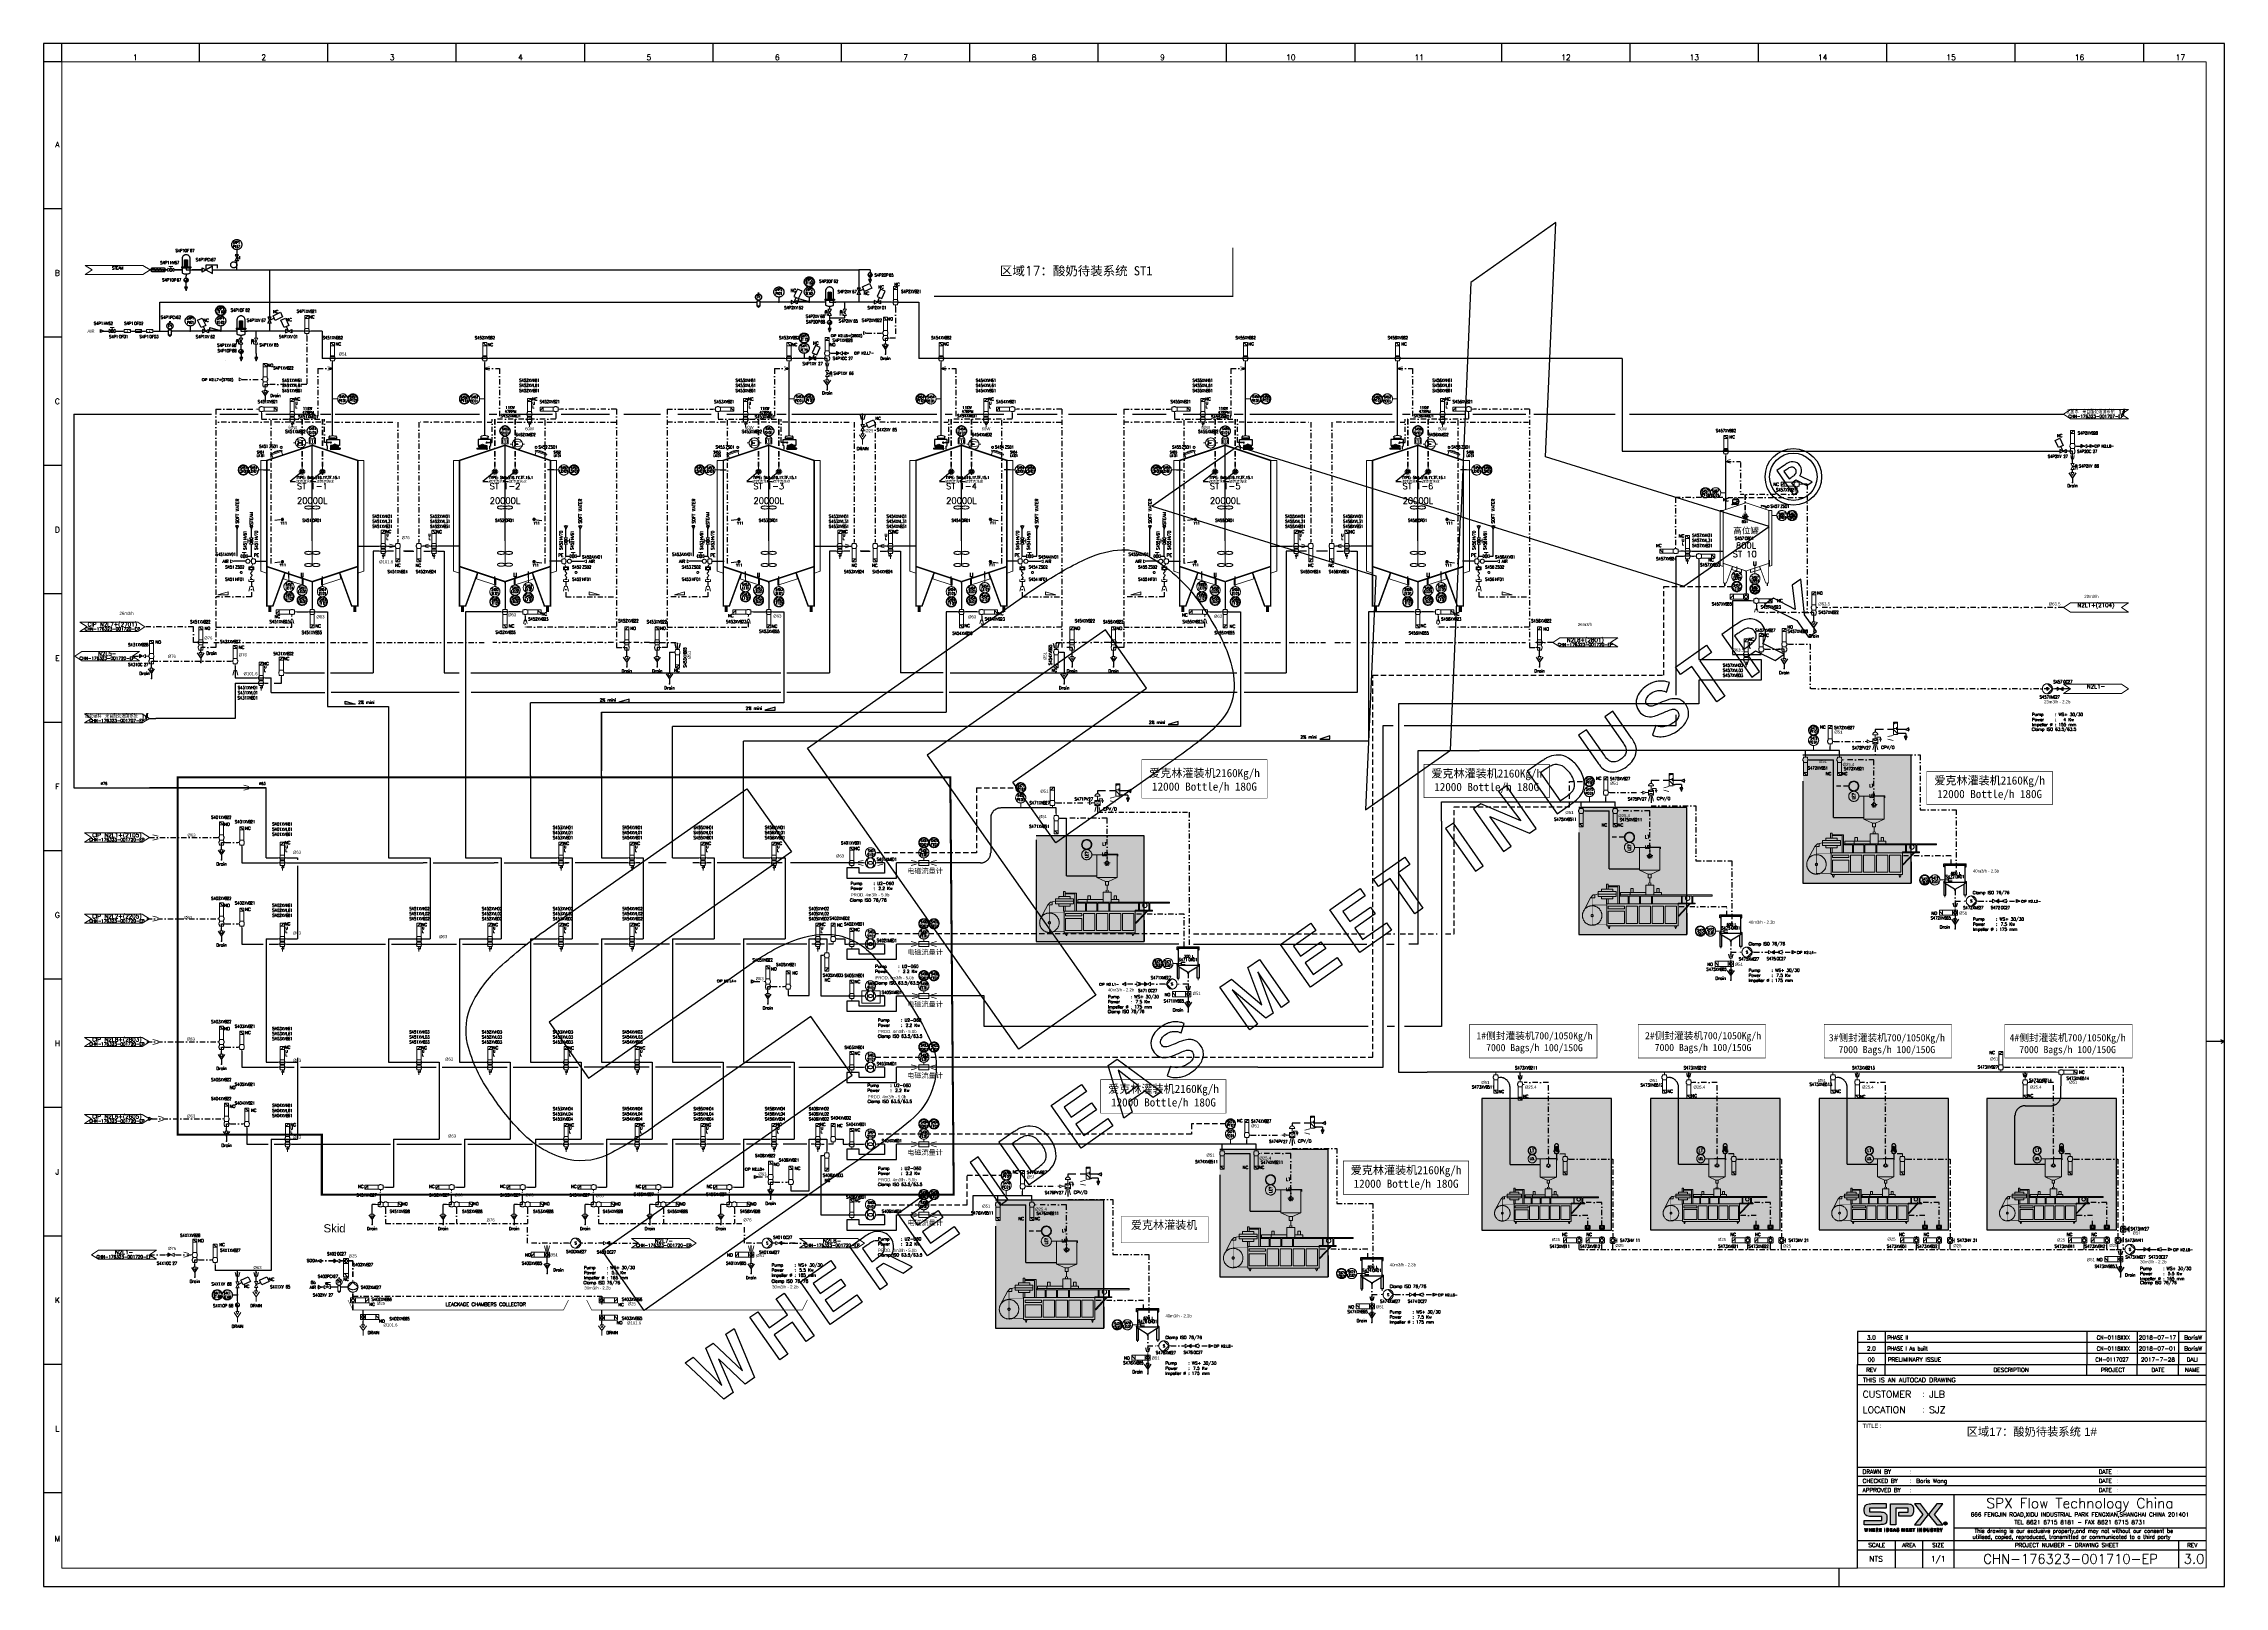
# Paper-space layout 'ST1' of a CAD drawing. Header units: inches. Extents: x 0 to 2378, y 0 to 1682.
# The model-space entities are those that its viewports show. They can reach past a viewport. Long polylines and large blocks are cut down to what shows.
import ezdxf
from ezdxf import colors
from ezdxf.entities.mleader import LeaderData, LeaderLine
from ezdxf.enums import TextEntityAlignment as Align
from ezdxf.math import Vec2, Vec3

# ---------------------------------------------------------------- set-up
doc = ezdxf.new("R2010")
doc.units = ezdxf.units.IN
doc.header["$MEASUREMENT"] = 0
for name, pattern in [('ACAD_ISO02W100', [15, 12, -3]), ('DASHDOT2', [12.7, 6.35, -3.175, 0, -3.175]), ('DASHED2', [9.525, 6.35, -3.175])]:
    doc.linetypes.add(name, pattern=pattern)
for name, color, linetype, lineweight in [('$31 Equipment', 7, 'Continuous', 9), ('11 Pipe Air Instrument', 3, 'Continuous', 30), ('15 Pipe Drain', 32, 'Continuous', 30), ('17 Pipe CIP', 4, 'DASHDOT2', 50), ('19 Pipe Process', 30, 'Continuous', 30), ('31 Equipment', 7, 'Continuous', 9), ('33 Instruments Labels', 7, 'Continuous', 9), ('43 TXT Chinese', 7, 'Continuous', 9), ('43 TXT English', 7, 'Continuous', 9), ('44 TXT French', 7, 'Continuous', 9), ('61 Revision Cloud', 1, 'Continuous', 9), ('AM_0', 7, 'Continuous', 30)]:
    doc.layers.add(name, color=color, linetype=linetype, lineweight=lineweight)
doc.layers.add('$FLOW_FREEZE', color=7, linetype='Continuous', plot=False)
doc.layers.add('AM_VIEWS', color=1, linetype='Continuous', lineweight=15, plot=False)
for name, color, linetype in [('Concentrated Liquid pipe', 1, 'Continuous'), ('CUVERIE', 7, 'Continuous'), ('DIAMETRE', 7, 'Continuous'), ('LIBELLE-INSTRUM', 7, 'Continuous'), ('MATERIEL-DIVERS', 7, 'Continuous'), ('POMPES', 7, 'Continuous'), ('POMPES-PROCESS', 7, 'Continuous'), ('Process water', 5, 'Continuous'), ('REGUL', 140, 'DASHED2'), ('REPERES', 7, 'Continuous'), ('techn-data', 7, 'Continuous'), ('TEXTE', 7, 'Continuous'), ('TEXTES', 7, 'Continuous'), ('TITRE', 7, 'Continuous'), ('TUYAUTERIE-AIR INSTRUMENT', 3, 'Continuous'), ('TUYAUTERIE-EAU', 5, 'Continuous'), ('TUYAUTERIE-EAU UTILITES FROIDE', 142, 'Continuous'), ('TUYAUTERIE-EGOUT', 32, 'Continuous'), ('TUYAUTERIE-GAZ', 3, 'Continuous'), ('TUYAUTERIE-NEP', 4, 'DASHDOT2'), ('TUYAUTERIE-PROCESS', 30, 'Continuous'), ('TUYAUTERIE-VAPEUR', 6, 'Continuous'), ('TUYAUTERIE-VAPEUR PROCESS', 6, 'Continuous'), ('TXT_EN', 1, 'Continuous'), ('TXT_ENG', 7, 'Continuous'), ('TXT_FR', 7, 'Continuous'), ('VANNES', 7, 'Continuous'), ('VANNES-PROCESS', 7, 'Continuous')]:
    doc.layers.add(name, color=color, linetype=linetype)
doc.layers.add('FOURNITURE CLIENT', color=7, linetype='Continuous', true_color=0xc8e6e6)
doc.layers.add('LOGO', color=7, linetype='Continuous', true_color=0xebebeb)
doc.layers.get('REPERES').off()
doc.styles.add('ROMANC', font='romanc')
doc.styles.add('ROMANS', font='ROMANS.SHX')
doc.styles.add('ROMANT', font='romant')
doc.styles.get("Standard").update_dxf_attribs({"font": 'arial.ttf'})
doc.styles.add('SWISS', font='swiss.ttf')
doc.styles.add('USER1', font='TXT.SHX', dxfattribs={"bigfont": 'gbcbig.shx'})
doc.styles.add('USER3', font='ITALIC.SHX', dxfattribs={"bigfont": 'gbcbig.shx'})
pattern_1 = [(45, (0, 0), (-0.02245064, 0.02245064), [])]

# ---------------------------------------------------------------- blocks, each defined once
blk = doc.blocks.new('SPX-LOGO')
h = blk.add_hatch(color=252)
h.paths.add_polyline_path([(-0.678, 0.153), (-0.991, 0.153), (-0.991, 0.26), (-0.529, 0.26), (-0.53, 0.38), (-0.903, 0.38, 0.033275), (-0.999, 0.375, 0.091798), (-1.071, 0.353, 0.172117), (-1.114, 0.305, 0.092797), (-1.129, 0.219, 0.050192), (-1.124, 0.143, 0.144364), (-1.089, 0.068, 0.186105), (-1.027, 0.037, 0.03768), (-0.949, 0.033), (-0.652, 0.033), (-0.652, -0.079), (-1.128, -0.079), (-1.128, -0.193), (-0.738, -0.193, 0.022806), (-0.618, -0.189, 0.276305), (-0.526, -0.125, 0.070437), (-0.514, -0.029, 0.042098), (-0.518, 0.051, 0.174287), (-0.547, 0.114, 0.099644), (-0.589, 0.139, 0.054927), (-0.634, 0.15, 0.031964)])
h.paths.add_polyline_path([(-0.416, -0.195), (-0.27, -0.195), (-0.27, 0.261), (0.07, 0.261), (0.07, 0.151), (-0.185, 0.151), (-0.184, 0.035), (0.023, 0.035, 0.002956), (0.05, 0.035, 0.013973), (0.095, 0.036, 0.050969), (0.139, 0.043, 0.176136), (0.185, 0.078, 0.0877), (0.206, 0.126, 0.032753), (0.212, 0.164, 0.026321), (0.214, 0.216, 0.056445), (0.208, 0.269, 0.059255), (0.189, 0.319, 0.128051), (0.162, 0.349, 0.092764), (0.112, 0.369, 0.044287), (0.031, 0.377, 0.007759), (-0.007, 0.378), (-0.416, 0.378)])
h.paths.add_polyline_path([(-1.056, -0.358), (-1.069, -0.296), (-1.083, -0.296), (-1.096, -0.358), (-1.107, -0.296), (-1.122, -0.296), (-1.105, -0.377), (-1.088, -0.377), (-1.076, -0.321), (-1.065, -0.377), (-1.047, -0.377), (-1.029, -0.296), (-1.045, -0.296)])
h.paths.add_polyline_path([(-0.984, -0.327), (-0.984, -0.296), (-0.999, -0.296), (-0.999, -0.377), (-0.984, -0.377), (-0.984, -0.34), (-0.949, -0.34), (-0.949, -0.377), (-0.934, -0.377), (-0.934, -0.296), (-0.949, -0.296), (-0.949, -0.327)])
h.paths.add_polyline_path([(-0.888, -0.342), (-0.849, -0.342), (-0.849, -0.329), (-0.888, -0.329), (-0.888, -0.31), (-0.845, -0.31), (-0.845, -0.296), (-0.903, -0.296), (-0.903, -0.377), (-0.842, -0.377), (-0.842, -0.364), (-0.888, -0.364)])
h.paths.add_polyline_path([(-0.78, -0.347), (-0.764, -0.377), (-0.747, -0.377), (-0.765, -0.344, 0.524), (-0.754, -0.306, 0.20667), (-0.772, -0.297, 0.017911), (-0.783, -0.296), (-0.809, -0.296), (-0.809, -0.377), (-0.794, -0.377), (-0.794, -0.347)])
h.paths.add_polyline_path([(-0.788, -0.335), (-0.794, -0.335), (-0.794, -0.309), (-0.787, -0.309, 0.003128), (-0.781, -0.309, -0.049435), (-0.773, -0.31, -0.225209), (-0.766, -0.316, -0.21086), (-0.765, -0.327, -0.250131), (-0.773, -0.334, -0.050266), (-0.778, -0.335, -0.010876)], flags=16)
h.paths.add_polyline_path([(-0.703, -0.342), (-0.664, -0.342), (-0.664, -0.329), (-0.703, -0.329), (-0.703, -0.31), (-0.66, -0.31), (-0.66, -0.296), (-0.718, -0.296), (-0.718, -0.377), (-0.657, -0.377), (-0.657, -0.364), (-0.703, -0.364)])
h.paths.add_polyline_path([(-0.565, -0.296), (-0.58, -0.296), (-0.58, -0.377), (-0.565, -0.377)])
h.paths.add_polyline_path([(-0.525, -0.377), (-0.499, -0.377, 0.031777), (-0.484, -0.376, 0.128547), (-0.471, -0.371, 0.133781), (-0.46, -0.358, 0.112895), (-0.456, -0.336, 0.080874), (-0.46, -0.317, 0.144166), (-0.47, -0.304, 0.095013), (-0.484, -0.297, 0.055415), (-0.49, -0.297, -0.006698), (-0.496, -0.296), (-0.525, -0.296)])
h.paths.add_polyline_path([(-0.51, -0.31), (-0.502, -0.31, -0.03666), (-0.495, -0.31, -0.022634), (-0.487, -0.311, -0.150643), (-0.481, -0.315, -0.046834), (-0.476, -0.321, -0.106102), (-0.474, -0.325, -0.020465), (-0.472, -0.336, -0.160217), (-0.477, -0.356, -0.193284), (-0.484, -0.362, -0.05933), (-0.495, -0.363, -0.008228), (-0.503, -0.364), (-0.51, -0.364)], flags=16)
h.paths.add_polyline_path([(-0.41, -0.342), (-0.371, -0.342), (-0.371, -0.329), (-0.41, -0.329), (-0.41, -0.31), (-0.368, -0.31), (-0.368, -0.296), (-0.425, -0.296), (-0.425, -0.377), (-0.365, -0.377), (-0.365, -0.364), (-0.41, -0.364)])
h.paths.add_polyline_path([(-0.293, -0.361), (-0.288, -0.377), (-0.272, -0.377), (-0.3, -0.296), (-0.317, -0.296), (-0.344, -0.377), (-0.328, -0.377), (-0.323, -0.361)])
h.paths.add_polyline_path([(-0.297, -0.348), (-0.319, -0.348), (-0.308, -0.311)], flags=16)
h.paths.add_polyline_path([(-0.198, -0.357, -0.169816), (-0.201, -0.362, -0.135615), (-0.208, -0.365, -0.025129), (-0.214, -0.365, -0.126519), (-0.229, -0.362, -0.122897), (-0.237, -0.355), (-0.238, -0.353), (-0.251, -0.362), (-0.249, -0.365, 0.067654), (-0.243, -0.371, 0.061388), (-0.235, -0.376, 0.081233), (-0.221, -0.379, 0.04931), (-0.209, -0.379, 0.051957), (-0.199, -0.377, 0.065204), (-0.192, -0.373, 0.111441), (-0.185, -0.366, 0.096126), (-0.182, -0.358, 0.092825), (-0.182, -0.349, 0.095457), (-0.184, -0.342, 0.097406), (-0.19, -0.336, 0.008749), (-0.19, -0.336, 0.076299), (-0.198, -0.332, 0.027392), (-0.212, -0.328, -0.022886), (-0.224, -0.326, -0.163146), (-0.23, -0.322, -0.224828), (-0.23, -0.315, -0.149356), (-0.23, -0.314, -0.124193), (-0.227, -0.311, -0.102413), (-0.22, -0.308, -0.108875), (-0.209, -0.309, -0.074426), (-0.203, -0.311, -0.09863), (-0.196, -0.318, -0.00106), (-0.194, -0.32), (-0.182, -0.311, 0.042363), (-0.188, -0.304, 0.04553), (-0.193, -0.3, 0.070686), (-0.197, -0.298, 0.050157), (-0.203, -0.296, 0.06914), (-0.208, -0.295, 0.046361), (-0.215, -0.294, 0.068931), (-0.228, -0.296, 0.097642), (-0.238, -0.302, 0.07143), (-0.243, -0.306, 0.142415), (-0.247, -0.318, 0.131573), (-0.244, -0.329, 0.147218), (-0.236, -0.338, 0.082728), (-0.226, -0.341, 0.013337), (-0.214, -0.344, -0.036088), (-0.204, -0.347, -0.139463), (-0.199, -0.35, -0.236758)])
h.paths.add_polyline_path([(-0.042, -0.311), (-0.044, -0.377), (-0.029, -0.377), (-0.029, -0.296), (-0.051, -0.296), (-0.066, -0.356), (-0.082, -0.296), (-0.104, -0.296), (-0.104, -0.377), (-0.09, -0.377), (-0.091, -0.311), (-0.073, -0.377), (-0.06, -0.377)])
h.paths.add_polyline_path([(0.026, -0.364), (0.026, -0.342), (0.065, -0.342), (0.065, -0.329), (0.026, -0.329), (0.026, -0.31), (0.069, -0.31), (0.069, -0.296), (0.011, -0.296), (0.011, -0.377), (0.072, -0.377), (0.072, -0.364)])
h.paths.add_polyline_path([(0.166, -0.377), (0.166, -0.364), (0.12, -0.364), (0.12, -0.342), (0.159, -0.342), (0.159, -0.329), (0.12, -0.329), (0.12, -0.31), (0.163, -0.31), (0.163, -0.296), (0.105, -0.296), (0.105, -0.377)])
h.paths.add_polyline_path([(0.225, -0.31), (0.247, -0.31), (0.247, -0.296), (0.188, -0.296), (0.188, -0.31), (0.21, -0.31), (0.21, -0.377), (0.225, -0.377)])
h.paths.add_polyline_path([(0.34, -0.296), (0.325, -0.296), (0.325, -0.377), (0.34, -0.377)])
h.paths.add_polyline_path([(0.428, -0.377), (0.441, -0.377), (0.441, -0.296), (0.426, -0.296), (0.428, -0.354), (0.392, -0.296), (0.379, -0.296), (0.379, -0.377), (0.393, -0.377), (0.393, -0.321)])
h.paths.add_polyline_path([(0.481, -0.377), (0.507, -0.377, 0.031777), (0.521, -0.376, 0.128547), (0.535, -0.371, 0.133781), (0.546, -0.358, 0.112895), (0.549, -0.336, 0.080874), (0.545, -0.317, 0.144166), (0.535, -0.304, 0.095013), (0.522, -0.297, 0.055415), (0.516, -0.297, -0.006698), (0.51, -0.296), (0.481, -0.296)])
h.paths.add_polyline_path([(0.496, -0.31), (0.504, -0.31, -0.03666), (0.511, -0.31, -0.022634), (0.518, -0.311, -0.150643), (0.525, -0.315, -0.046834), (0.53, -0.321, -0.106102), (0.532, -0.325, -0.020465), (0.533, -0.336, -0.160217), (0.529, -0.356, -0.193284), (0.521, -0.362, -0.05933), (0.51, -0.363, -0.008228), (0.502, -0.364), (0.496, -0.364)], flags=16)
h.paths.add_polyline_path([(0.593, -0.346), (0.593, -0.296), (0.578, -0.296), (0.578, -0.345, 0.005653), (0.578, -0.353, 0.118938), (0.581, -0.364, 0.12451), (0.589, -0.373, 0.105354), (0.601, -0.378, 0.070072), (0.616, -0.379, 0.091795), (0.629, -0.376, 0.129452), (0.64, -0.366, 0.1122), (0.643, -0.356, 0.024192), (0.643, -0.349), (0.643, -0.296), (0.628, -0.296), (0.628, -0.345, -0.02122), (0.628, -0.352, -0.206511), (0.624, -0.361, -0.165068), (0.613, -0.365, -0.190224), (0.598, -0.361, -0.123531), (0.594, -0.356, -0.090202)])
h.paths.add_polyline_path([(0.694, -0.315, -0.149356), (0.694, -0.314, -0.124193), (0.697, -0.311, -0.102413), (0.703, -0.308, -0.108875), (0.714, -0.309, -0.074426), (0.721, -0.311, -0.09863), (0.728, -0.318, -0.00106), (0.729, -0.32), (0.742, -0.311, 0.042363), (0.736, -0.304, 0.04553), (0.73, -0.3, 0.070686), (0.726, -0.298, 0.050157), (0.72, -0.296, 0.06914), (0.716, -0.295, 0.046361), (0.709, -0.294, 0.068931), (0.696, -0.296, 0.097642), (0.685, -0.302, 0.07143), (0.681, -0.306, 0.142415), (0.677, -0.318, 0.131573), (0.679, -0.329, 0.147218), (0.688, -0.338, 0.082728), (0.697, -0.341, 0.013337), (0.71, -0.344, -0.036088), (0.72, -0.347, -0.139463), (0.724, -0.35, -0.236758), (0.726, -0.357, -0.169816), (0.722, -0.362, -0.135615), (0.716, -0.365, -0.025129), (0.71, -0.365, -0.126519), (0.694, -0.362, -0.122897), (0.686, -0.355), (0.685, -0.353), (0.673, -0.362), (0.675, -0.365, 0.067654), (0.68, -0.371, 0.061388), (0.689, -0.376, 0.081233), (0.703, -0.379, 0.04931), (0.715, -0.379, 0.051957), (0.724, -0.377, 0.065204), (0.732, -0.373, 0.111441), (0.739, -0.366, 0.096126), (0.742, -0.358, 0.092825), (0.742, -0.349, 0.095457), (0.739, -0.342, 0.097406), (0.734, -0.336, 0.008749), (0.734, -0.336, 0.076299), (0.725, -0.332, 0.027392), (0.712, -0.328, -0.022886), (0.7, -0.326, -0.163146), (0.694, -0.322, -0.224828)])
h.paths.add_polyline_path([(0.785, -0.31), (0.785, -0.377), (0.8, -0.377), (0.8, -0.31), (0.822, -0.31), (0.822, -0.296), (0.763, -0.296), (0.763, -0.31)])
h.paths.add_polyline_path([(0.851, -0.296), (0.851, -0.377), (0.866, -0.377), (0.866, -0.347), (0.88, -0.347), (0.896, -0.377), (0.913, -0.377), (0.895, -0.344, 0.524), (0.906, -0.306, 0.20667), (0.888, -0.297, 0.017911), (0.877, -0.296)])
h.paths.add_polyline_path([(0.873, -0.309, 0.003128), (0.879, -0.309, -0.049435), (0.887, -0.31, -0.225209), (0.894, -0.316, -0.21086), (0.895, -0.327, -0.250131), (0.887, -0.334, -0.050266), (0.882, -0.335, -0.010876), (0.872, -0.335), (0.866, -0.335), (0.866, -0.309)], flags=16)
h.paths.add_polyline_path([(0.967, -0.33), (0.95, -0.296), (0.932, -0.296), (0.959, -0.345), (0.959, -0.377), (0.974, -0.377), (0.974, -0.345), (1.002, -0.296), (0.985, -0.296)])
at = {"true_color": 0x50a025}
h = blk.add_hatch(color=74, dxfattribs=at)
h.paths.add_polyline_path([(0.624, 0.089), (0.402, 0.377), (0.24, 0.377), (0.463, 0.088), (0.24, -0.201), (0.402, -0.201)])
h.paths.add_polyline_path([(0.786, 0.088), (1.008, 0.377), (0.846, 0.377), (0.624, 0.088), (0.846, -0.201), (1.008, -0.201)])
at = {"color": 252}
for points in [[(-0.738, -0.193), (-1.128, -0.193), (-1.128, -0.079), (-0.652, -0.079), (-0.652, 0.033), (-0.949, 0.033, -0.03768), (-1.027, 0.037, -0.186105), (-1.089, 0.068, -0.144364), (-1.124, 0.143, -0.050192), (-1.129, 0.219, -0.092797), (-1.114, 0.305, -0.172117), (-1.071, 0.353, -0.091798), (-0.999, 0.375, -0.033275), (-0.903, 0.38), (-0.53, 0.38), (-0.529, 0.26), (-0.991, 0.26), (-0.991, 0.153), (-0.678, 0.153, -0.031964), (-0.634, 0.15, -0.054927), (-0.589, 0.139, -0.099644), (-0.547, 0.114, -0.174287), (-0.518, 0.051, -0.042098), (-0.514, -0.029, -0.070437), (-0.526, -0.125, -0.277176), (-0.618, -0.189, -0.02274), (-0.738, -0.193, -15.204765), (-0.738, -0.193, -0.986388)], [(0.021, 0.035), (-0.184, 0.035), (-0.185, 0.151), (0.07, 0.151), (0.07, 0.261), (-0.27, 0.261), (-0.27, -0.195), (-0.416, -0.195), (-0.416, 0.378), (-0.007, 0.378, -0.007759), (0.031, 0.377, -0.044287), (0.112, 0.369, -0.092764), (0.162, 0.349, -0.128051), (0.189, 0.319, -0.061287), (0.208, 0.268, -0.054538), (0.214, 0.216, -0.026321), (0.212, 0.164, -0.032753), (0.206, 0.126, -0.0877), (0.185, 0.078, -0.176136), (0.139, 0.043, -0.050969), (0.095, 0.036, -0.013973), (0.05, 0.035, -0.003129), (0.021, 0.035)], [(-0.794, -0.347), (-0.78, -0.347), (-0.764, -0.377), (-0.747, -0.377), (-0.765, -0.344, 0.524), (-0.754, -0.306, 0.20667), (-0.772, -0.297, 0.017911), (-0.783, -0.296), (-0.783, -0.296), (-0.809, -0.296), (-0.809, -0.377), (-0.794, -0.377)], [(-0.765, -0.327, 0.21086), (-0.766, -0.316, 0.225209), (-0.773, -0.31, 0.049435), (-0.781, -0.309, -0.003128), (-0.787, -0.309), (-0.787, -0.309), (-0.794, -0.309), (-0.794, -0.335), (-0.788, -0.335, 0.010876), (-0.778, -0.335, 0.050266), (-0.773, -0.334, 0.250131)], [(-0.484, -0.376, 0.128547), (-0.471, -0.371, 0.133781), (-0.46, -0.358, 0.112895), (-0.456, -0.336, 0.080874), (-0.46, -0.317, 0.144166), (-0.47, -0.304, 0.095013), (-0.484, -0.297, 0.055415), (-0.49, -0.297, -0.006698), (-0.496, -0.296), (-0.496, -0.296), (-0.525, -0.296), (-0.525, -0.377), (-0.499, -0.377, 0.031777)], [(-0.495, -0.363, 0.05933), (-0.484, -0.362, 0.193284), (-0.477, -0.356, 0.160217), (-0.472, -0.336, 0.020465), (-0.474, -0.325, 0.106102), (-0.476, -0.321, 0.046834), (-0.481, -0.315, 0.150643), (-0.487, -0.311, 0.022634), (-0.495, -0.31, 0.03666), (-0.502, -0.31), (-0.502, -0.31), (-0.51, -0.31), (-0.51, -0.364), (-0.503, -0.364, 0.008228)], [(-0.209, -0.379), (-0.209, -0.379, 0.049801), (-0.2, -0.377, 0.068284), (-0.192, -0.373, 0.111441), (-0.185, -0.366, 0.096126), (-0.182, -0.358, 0.092825), (-0.182, -0.349, 0.095457), (-0.184, -0.342, 0.069929), (-0.188, -0.337, 0.05193), (-0.19, -0.336, 0.076299), (-0.198, -0.332), (-0.198, -0.332), (-0.198, -0.332, 0.027392), (-0.212, -0.328, -0.022886), (-0.224, -0.326), (-0.224, -0.326, -0.163146), (-0.23, -0.322), (-0.23, -0.322, -0.224828), (-0.23, -0.315, -0.149356), (-0.23, -0.314, -0.124193), (-0.227, -0.311, -0.102413), (-0.22, -0.308), (-0.22, -0.308), (-0.22, -0.308), (-0.22, -0.308, -0.108875), (-0.209, -0.309, -0.074426), (-0.203, -0.311, -0.078653), (-0.197, -0.316, -0.001798), (-0.194, -0.32), (-0.182, -0.311), (-0.182, -0.311, 0.042363), (-0.188, -0.304, 0.04553), (-0.193, -0.3, 0.070686), (-0.197, -0.298, 0.050157), (-0.203, -0.296, 0.06914), (-0.208, -0.295, 0.046361), (-0.215, -0.294, 0.068931), (-0.228, -0.296, 0.097642), (-0.238, -0.302, 0.07143), (-0.243, -0.306, 0.142415), (-0.247, -0.318, 0.131573), (-0.244, -0.329, 0.147218), (-0.236, -0.338, 0.082728), (-0.226, -0.341, 0.014393), (-0.213, -0.344, -0.032715), (-0.204, -0.347, -0.139463), (-0.199, -0.35, -0.236758), (-0.198, -0.357, -0.169816), (-0.201, -0.362, -0.135615), (-0.208, -0.365, -0.025129), (-0.214, -0.365, -0.126519), (-0.229, -0.362, -0.122897), (-0.237, -0.355), (-0.238, -0.353), (-0.251, -0.362), (-0.249, -0.365, 0.067654), (-0.243, -0.371, 0.061388), (-0.235, -0.376, 0.081233), (-0.221, -0.379, 0.04931)], [(0.521, -0.376, 0.128547), (0.535, -0.371, 0.133781), (0.546, -0.358, 0.112895), (0.549, -0.336, 0.080874), (0.545, -0.317, 0.144166), (0.535, -0.304, 0.095013), (0.522, -0.297, 0.055415), (0.516, -0.297, -0.006698), (0.51, -0.296), (0.51, -0.296), (0.481, -0.296), (0.481, -0.377), (0.507, -0.377, 0.031777)], [(0.51, -0.363, 0.05933), (0.521, -0.362, 0.193284), (0.529, -0.356, 0.160217), (0.533, -0.336, 0.020465), (0.532, -0.325, 0.106102), (0.53, -0.321, 0.046834), (0.525, -0.315, 0.150643), (0.518, -0.311, 0.022634), (0.511, -0.31, 0.03666), (0.504, -0.31), (0.504, -0.31), (0.496, -0.31), (0.496, -0.364), (0.502, -0.364, 0.008228)], [(0.64, -0.366, 0.1122), (0.643, -0.356, 0.028889), (0.643, -0.347), (0.643, -0.347), (0.643, -0.296), (0.628, -0.296), (0.628, -0.345, -0.024842), (0.628, -0.353, -0.1821), (0.624, -0.361, -0.165068), (0.613, -0.365, -0.190224), (0.598, -0.361, -0.123531), (0.594, -0.356, -0.090202), (0.593, -0.346), (0.593, -0.296), (0.578, -0.296), (0.578, -0.345, 0.005653), (0.578, -0.353, 0.118938), (0.581, -0.364, 0.12451), (0.589, -0.373, 0.1104), (0.602, -0.379, 0.066986), (0.616, -0.379, 0.091795), (0.629, -0.376, 0.129452)], [(0.68, -0.371, 0.061388), (0.689, -0.376), (0.689, -0.376, 0.081233), (0.703, -0.379, 0.04931), (0.715, -0.379), (0.715, -0.379, 0.049801), (0.724, -0.377, 0.068284), (0.732, -0.373, 0.111441), (0.739, -0.366, 0.096126), (0.742, -0.358, 0.092825), (0.742, -0.349, 0.095457), (0.739, -0.342, 0.069929), (0.736, -0.337, 0.05193), (0.734, -0.336, 0.076299), (0.725, -0.332), (0.725, -0.332), (0.725, -0.332, 0.027392), (0.712, -0.328, -0.022886), (0.7, -0.326), (0.7, -0.326, -0.163146), (0.694, -0.322), (0.694, -0.322, -0.224828), (0.694, -0.315, -0.149356), (0.694, -0.314, -0.124193), (0.697, -0.311, -0.102413), (0.703, -0.308), (0.703, -0.308), (0.703, -0.308), (0.703, -0.308, -0.108875), (0.714, -0.309, -0.074426), (0.721, -0.311, -0.078653), (0.727, -0.316, -0.001798), (0.729, -0.32), (0.742, -0.311), (0.742, -0.311, 0.042363), (0.736, -0.304, 0.04553), (0.73, -0.3, 0.070686), (0.726, -0.298, 0.050157), (0.72, -0.296, 0.06914), (0.716, -0.295, 0.046361), (0.709, -0.294, 0.068931), (0.696, -0.296, 0.097642), (0.685, -0.302, 0.07143), (0.681, -0.306, 0.142415), (0.677, -0.318, 0.131573), (0.679, -0.329, 0.147218), (0.688, -0.338, 0.082728), (0.697, -0.341, 0.014393), (0.711, -0.344, -0.032715), (0.72, -0.347, -0.139463), (0.724, -0.35, -0.236758), (0.726, -0.357, -0.169816), (0.722, -0.362, -0.135615), (0.716, -0.365, -0.025129), (0.71, -0.365, -0.126519), (0.694, -0.362, -0.122897), (0.686, -0.355), (0.685, -0.353), (0.673, -0.362), (0.675, -0.365, 0.067654)], [(0.866, -0.347), (0.88, -0.347), (0.896, -0.377), (0.913, -0.377), (0.895, -0.344, 0.524), (0.906, -0.306, 0.20667), (0.888, -0.297, 0.017911), (0.877, -0.296), (0.877, -0.296), (0.851, -0.296), (0.851, -0.377), (0.866, -0.377)], [(0.882, -0.335, 0.050266), (0.887, -0.334, 0.250131), (0.895, -0.327, 0.21086), (0.894, -0.316, 0.225209), (0.887, -0.31, 0.049435), (0.879, -0.309, -0.003128), (0.873, -0.309), (0.873, -0.309), (0.866, -0.309), (0.866, -0.335), (0.872, -0.335, 0.010876)]]:
    blk.add_lwpolyline(points, format="xyb", close=True, dxfattribs=at)
at = {"color": 74, "true_color": 0x50a025}
blk.add_lwpolyline([(0.402, 0.377), (0.24, 0.377), (0.463, 0.088), (0.24, -0.201), (0.402, -0.201), (0.624, 0.088), (0.846, -0.201), (1.008, -0.201), (0.786, 0.088), (1.008, 0.377), (0.846, 0.377), (0.625, 0.088), (0.402, 0.377)], close=True, dxfattribs=at)
at = {"color": 252, "lineweight": 0}
for points in [[(-1.096, -0.358), (-1.083, -0.296), (-1.069, -0.296), (-1.056, -0.358), (-1.045, -0.296), (-1.029, -0.296), (-1.029, -0.296), (-1.047, -0.377), (-1.065, -0.377), (-1.076, -0.321), (-1.088, -0.377), (-1.105, -0.377), (-1.122, -0.296), (-1.107, -0.296)], [(-0.984, -0.327), (-0.949, -0.327), (-0.949, -0.296), (-0.934, -0.296), (-0.934, -0.296), (-0.934, -0.377), (-0.949, -0.377), (-0.949, -0.34), (-0.984, -0.34), (-0.984, -0.377), (-0.999, -0.377), (-0.999, -0.296), (-0.984, -0.296)], [(-0.845, -0.296), (-0.845, -0.31), (-0.888, -0.31), (-0.888, -0.31), (-0.888, -0.329), (-0.849, -0.329), (-0.849, -0.342), (-0.888, -0.342), (-0.888, -0.364), (-0.842, -0.364), (-0.842, -0.377), (-0.903, -0.377), (-0.903, -0.296)], [(-0.66, -0.296), (-0.66, -0.31), (-0.703, -0.31), (-0.703, -0.31), (-0.703, -0.329), (-0.664, -0.329), (-0.664, -0.342), (-0.703, -0.342), (-0.703, -0.364), (-0.657, -0.364), (-0.657, -0.377), (-0.718, -0.377), (-0.718, -0.296)], [(-0.368, -0.31), (-0.41, -0.31), (-0.41, -0.31), (-0.41, -0.329), (-0.371, -0.329), (-0.371, -0.342), (-0.41, -0.342), (-0.41, -0.364), (-0.365, -0.364), (-0.365, -0.377), (-0.425, -0.377), (-0.425, -0.296), (-0.368, -0.296)], [(0.069, -0.31), (0.026, -0.31), (0.026, -0.31), (0.026, -0.329), (0.065, -0.329), (0.065, -0.342), (0.026, -0.342), (0.026, -0.364), (0.072, -0.364), (0.072, -0.377), (0.011, -0.377), (0.011, -0.296), (0.069, -0.296)], [(0.163, -0.31), (0.12, -0.31), (0.12, -0.31), (0.12, -0.329), (0.159, -0.329), (0.159, -0.342), (0.12, -0.342), (0.12, -0.364), (0.166, -0.364), (0.166, -0.377), (0.105, -0.377), (0.105, -0.296), (0.163, -0.296)]]:
    blk.add_lwpolyline(points, close=True, dxfattribs=at)
at = {"color": 252}
for points in [[(-0.565, -0.377), (-0.565, -0.296), (-0.58, -0.296), (-0.58, -0.377)], [(-0.3, -0.296), (-0.272, -0.377), (-0.288, -0.377), (-0.293, -0.361), (-0.323, -0.361), (-0.328, -0.377), (-0.344, -0.377), (-0.317, -0.296)], [(-0.308, -0.311), (-0.319, -0.348), (-0.297, -0.348)], [(-0.082, -0.296), (-0.066, -0.356), (-0.051, -0.296), (-0.029, -0.296), (-0.029, -0.377), (-0.044, -0.377), (-0.042, -0.311), (-0.06, -0.377), (-0.073, -0.377), (-0.091, -0.311), (-0.09, -0.377), (-0.104, -0.377), (-0.104, -0.377), (-0.104, -0.296)], [(0.188, -0.31), (0.188, -0.296), (0.247, -0.296), (0.247, -0.31), (0.225, -0.31), (0.225, -0.377), (0.21, -0.377), (0.21, -0.377), (0.21, -0.31)], [(0.34, -0.377), (0.34, -0.296), (0.325, -0.296), (0.325, -0.377)], [(0.393, -0.377), (0.393, -0.321), (0.428, -0.377), (0.441, -0.377), (0.441, -0.296), (0.426, -0.296), (0.428, -0.354), (0.392, -0.296), (0.379, -0.296), (0.379, -0.296), (0.379, -0.377)], [(0.763, -0.31), (0.763, -0.296), (0.822, -0.296), (0.822, -0.31), (0.8, -0.31), (0.8, -0.377), (0.785, -0.377), (0.785, -0.377), (0.785, -0.31)], [(0.959, -0.377), (0.974, -0.377), (0.974, -0.345), (1.002, -0.296), (0.985, -0.296), (0.967, -0.33), (0.95, -0.296), (0.932, -0.296), (0.959, -0.345)]]:
    blk.add_lwpolyline(points, close=True, dxfattribs=at)
at = {"color": 253}
for points in [[(1.076, -0.165), (1.084, -0.165), (1.093, -0.182), (1.103, -0.182), (1.093, -0.164, 0.524), (1.099, -0.142, 0.20667), (1.088, -0.137, 0.017911), (1.082, -0.137), (1.082, -0.137), (1.068, -0.137), (1.068, -0.182), (1.076, -0.182)], [(1.085, -0.158, 0.050266), (1.088, -0.158, 0.250131), (1.093, -0.154, 0.21086), (1.092, -0.148, 0.225209), (1.088, -0.144, 0.049435), (1.084, -0.144, -0.003128), (1.08, -0.144), (1.08, -0.144), (1.076, -0.144), (1.076, -0.158), (1.079, -0.158, 0.010876)]]:
    blk.add_lwpolyline(points, format="xyb", close=True, dxfattribs=at)
for radius in [0.044, 0.0369]:
    blk.add_circle((1.084, -0.159), radius, dxfattribs=at)
blk = doc.blocks.new('SPX-LOGO-FOND')
at = {"layer": 'LOGO'}
for points in [[(-0.6781, -0.1927), (-1.068, -0.1927), (-1.0679, -0.0786), (-0.5922, -0.0792), (-0.5922, 0.0326), (-0.8891, 0.0326, -0.03768), (-0.9674, 0.0372, -0.186105), (-1.0297, 0.0677, -0.144364), (-1.0645, 0.143, -0.050192), (-1.0696, 0.2189, -0.092797), (-1.0547, 0.3047, -0.172117), (-1.0117, 0.3528, -0.091798), (-0.9395, 0.3746, -0.033275), (-0.8435, 0.38), (-0.47, 0.38), (-0.4696, 0.2595), (-0.9312, 0.2596), (-0.9312, 0.153), (-0.6188, 0.153, -0.031964), (-0.574, 0.1501, -0.054927), (-0.5294, 0.1393, -0.099644), (-0.487, 0.1136, -0.174287), (-0.4583, 0.0507, -0.042098), (-0.4547, -0.0293, -0.070437), (-0.4666, -0.1249, -0.277176), (-0.5582, -0.1893, -0.02274), (-0.6781, -0.1927, -15.204765), (-0.6781, -0.1927, -0.986388)], [(0.0812, 0.0345), (-0.1247, 0.0345), (-0.1251, 0.1506), (0.1293, 0.1506), (0.1293, 0.2615), (-0.2101, 0.2615), (-0.2099, -0.1952), (-0.3563, -0.1952), (-0.3563, 0.3776), (0.0528, 0.3776, -0.007759), (0.0906, 0.377, -0.044287), (0.1712, 0.3686, -0.092764), (0.2221, 0.349, -0.128051), (0.2489, 0.3191, -0.061287), (0.2676, 0.2676, -0.054538), (0.2738, 0.216, -0.026321), (0.2715, 0.1642, -0.032753), (0.2653, 0.1265, -0.0877), (0.2451, 0.0777, -0.176136), (0.1988, 0.0432, -0.050969), (0.1547, 0.0363, -0.013973), (0.1096, 0.0347, -0.003129), (0.0812, 0.0345)], [(1.1361, -0.1654), (1.1437, -0.1654), (1.1528, -0.1824), (1.1626, -0.1824), (1.1524, -0.1637, 0.524), (1.1587, -0.1422, 0.20667), (1.1481, -0.1367, 0.017911), (1.1422, -0.1365), (1.1422, -0.1365), (1.1276, -0.1365), (1.1276, -0.1824), (1.1361, -0.1824)], [(1.1447, -0.1582, 0.050266), (1.148, -0.1577, 0.250131), (1.1524, -0.1537, 0.21086), (1.1519, -0.1476, 0.225209), (1.1477, -0.1444, 0.049435), (1.1435, -0.144, -0.003128), (1.14, -0.144), (1.14, -0.144), (1.1361, -0.144), (1.1361, -0.1583), (1.1391, -0.1583, 0.010876)], [(-0.734, -0.3472), (-0.7205, -0.3472), (-0.7044, -0.3773), (-0.6871, -0.3773), (-0.7051, -0.3444, 0.524), (-0.6941, -0.3064, 0.20667), (-0.7127, -0.2967, 0.017911), (-0.7232, -0.2963), (-0.7232, -0.2963), (-0.749, -0.2963), (-0.749, -0.3773), (-0.734, -0.3773)], [(-0.4245, -0.3763, 0.128547), (-0.4108, -0.3708, 0.133781), (-0.4004, -0.3576, 0.112895), (-0.3966, -0.3359, 0.080874), (-0.4007, -0.3167, 0.144166), (-0.4108, -0.3037, 0.095013), (-0.4244, -0.2973, 0.055415), (-0.43, -0.2966, -0.006698), (-0.4361, -0.2963), (-0.4361, -0.2963), (-0.4651, -0.2963), (-0.4651, -0.3773), (-0.4392, -0.3773, 0.031777)], [(-0.1492, -0.3789), (-0.1492, -0.3789, 0.049801), (-0.1401, -0.377, 0.068284), (-0.1321, -0.3732, 0.111441), (-0.1249, -0.3661, 0.096126), (-0.1218, -0.3578, 0.092825), (-0.1219, -0.3486, 0.095457), (-0.1245, -0.3417, 0.069929), (-0.1281, -0.3375, 0.05193), (-0.1302, -0.3359, 0.076299), (-0.1386, -0.3317), (-0.1386, -0.3317), (-0.1386, -0.3317, 0.027392), (-0.1524, -0.3282, -0.022886), (-0.1639, -0.3256), (-0.1639, -0.3256, -0.163146), (-0.1698, -0.3217), (-0.1698, -0.3217, -0.224828), (-0.1704, -0.3149, -0.149356), (-0.17, -0.3142, -0.124193), (-0.1673, -0.3112, -0.102413), (-0.1608, -0.3084), (-0.1608, -0.3084), (-0.1608, -0.3084), (-0.1608, -0.3084, -0.108875), (-0.1497, -0.3086, -0.074426), (-0.1429, -0.3114, -0.078653), (-0.1374, -0.3163, -0.001798), (-0.1347, -0.32), (-0.1224, -0.3107), (-0.1224, -0.3107, 0.042363), (-0.1278, -0.3044, 0.04553), (-0.1337, -0.2999, 0.070686), (-0.1377, -0.2977, 0.050157), (-0.1437, -0.2956, 0.06914), (-0.1481, -0.2947, 0.046361), (-0.155, -0.2943, 0.068931), (-0.168, -0.2961, 0.097642), (-0.1786, -0.3016, 0.07143), (-0.183, -0.3063, 0.142415), (-0.1868, -0.3179, 0.131573), (-0.1848, -0.3291, 0.147218), (-0.1762, -0.3379, 0.082728), (-0.1667, -0.3413, 0.014393), (-0.1533, -0.3443, -0.032715), (-0.1439, -0.3468, -0.139463), (-0.1396, -0.3495, -0.236758), (-0.138, -0.3567, -0.169816), (-0.1417, -0.3624, -0.135615), (-0.1483, -0.3651, -0.025129), (-0.1539, -0.3654, -0.126519), (-0.1697, -0.3616, -0.122897), (-0.1775, -0.3546), (-0.1785, -0.3532), (-0.1912, -0.3621), (-0.1895, -0.3647, 0.067654), (-0.1836, -0.3707, 0.061388), (-0.1752, -0.3757, 0.081233), (-0.1612, -0.3791, 0.04931)], [(0.5811, -0.3763, 0.128547), (0.5948, -0.3708, 0.133781), (0.6052, -0.3576, 0.112895), (0.6091, -0.3359, 0.080874), (0.6049, -0.3167, 0.144166), (0.5949, -0.3037, 0.095013), (0.5813, -0.2973, 0.055415), (0.5757, -0.2966, -0.006698), (0.5695, -0.2963), (0.5695, -0.2963), (0.5405, -0.2963), (0.5405, -0.3773), (0.5665, -0.3773, 0.031777)], [(0.6995, -0.3657, 0.1122), (0.7027, -0.3563, 0.028889), (0.7031, -0.3474), (0.7031, -0.3474), (0.7031, -0.2963), (0.6879, -0.2963), (0.6879, -0.3453, -0.024842), (0.6875, -0.3531, -0.1821), (0.6834, -0.3606, -0.165068), (0.6723, -0.3646, -0.190224), (0.6576, -0.3608, -0.123531), (0.6541, -0.3559, -0.090202), (0.653, -0.3461), (0.653, -0.2963), (0.638, -0.2963), (0.638, -0.3446, 0.005653), (0.6381, -0.3527, 0.118938), (0.6403, -0.364, 0.12451), (0.6483, -0.3733, 0.1104), (0.6613, -0.3786, 0.066986), (0.6753, -0.3791, 0.091795), (0.6883, -0.3755, 0.129452)], [(0.7401, -0.3707, 0.061388), (0.7484, -0.3757), (0.7484, -0.3757, 0.081233), (0.7624, -0.3791, 0.04931), (0.7745, -0.3789), (0.7745, -0.3789, 0.049801), (0.7836, -0.377, 0.068284), (0.7916, -0.3732, 0.111441), (0.7987, -0.3661, 0.096126), (0.8018, -0.3578, 0.092825), (0.8017, -0.3486, 0.095457), (0.7992, -0.3417, 0.069929), (0.7956, -0.3375, 0.05193), (0.7935, -0.3359, 0.076299), (0.785, -0.3317), (0.785, -0.3317), (0.785, -0.3317, 0.027392), (0.7712, -0.3282, -0.022886), (0.7597, -0.3256), (0.7597, -0.3256, -0.163146), (0.7538, -0.3217), (0.7538, -0.3217, -0.224828), (0.7532, -0.3149, -0.149356), (0.7536, -0.3142, -0.124193), (0.7564, -0.3112, -0.102413), (0.7629, -0.3084), (0.7629, -0.3084), (0.7629, -0.3084), (0.7629, -0.3084, -0.108875), (0.7739, -0.3086, -0.074426), (0.7807, -0.3114, -0.078653), (0.7862, -0.3163, -0.001798), (0.7889, -0.32), (0.8013, -0.3107), (0.8013, -0.3107, 0.042363), (0.7958, -0.3044, 0.04553), (0.7899, -0.2999, 0.070686), (0.7859, -0.2977, 0.050157), (0.7799, -0.2956, 0.06914), (0.7755, -0.2947, 0.046361), (0.7687, -0.2943, 0.068931), (0.7557, -0.2961, 0.097642), (0.7451, -0.3016, 0.07143), (0.7407, -0.3063, 0.142415), (0.7368, -0.3179, 0.131573), (0.7389, -0.3291, 0.147218), (0.7475, -0.3379, 0.082728), (0.7569, -0.3413, 0.014393), (0.7704, -0.3443, -0.032715), (0.7798, -0.3468, -0.139463), (0.784, -0.3495, -0.236758), (0.7856, -0.3567, -0.169816), (0.7819, -0.3624, -0.135615), (0.7754, -0.3651, -0.025129), (0.7698, -0.3654, -0.126519), (0.7539, -0.3616, -0.122897), (0.7461, -0.3546), (0.7452, -0.3532), (0.7324, -0.3621), (0.7342, -0.3647, 0.067654)], [(0.926, -0.3472), (0.9395, -0.3472), (0.9555, -0.3773), (0.9728, -0.3773), (0.9549, -0.3444, 0.524), (0.9658, -0.3064, 0.20667), (0.9473, -0.2967, 0.017911), (0.9368, -0.2963), (0.9368, -0.2963), (0.911, -0.2963), (0.911, -0.3773), (0.926, -0.3773)], [(-0.7052, -0.3267, 0.21086), (-0.706, -0.3159, 0.225209), (-0.7135, -0.3102, 0.049435), (-0.7208, -0.3095, -0.003128), (-0.727, -0.3094), (-0.727, -0.3094), (-0.734, -0.3094), (-0.734, -0.3347), (-0.7287, -0.3347, 0.010876), (-0.7187, -0.3345, 0.050266), (-0.713, -0.3337, 0.250131)], [(-0.4358, -0.3635, 0.05933), (-0.4246, -0.3618, 0.193284), (-0.417, -0.3559, 0.160217), (-0.4126, -0.3365, 0.020465), (-0.4142, -0.3253, 0.106102), (-0.416, -0.3208, 0.046834), (-0.4213, -0.3145, 0.150643), (-0.4275, -0.3113, 0.022634), (-0.4353, -0.3102, 0.03666), (-0.4419, -0.3101), (-0.4419, -0.3101), (-0.4499, -0.3101), (-0.4499, -0.3636), (-0.4435, -0.3636, 0.008228)], [(0.5699, -0.3635, 0.05933), (0.581, -0.3618, 0.193284), (0.5887, -0.3559, 0.160217), (0.593, -0.3365, 0.020465), (0.5914, -0.3253, 0.106102), (0.5896, -0.3208, 0.046834), (0.5844, -0.3145, 0.150643), (0.5782, -0.3113, 0.022634), (0.5703, -0.3102, 0.03666), (0.5637, -0.3101), (0.5637, -0.3101), (0.5557, -0.3101), (0.5557, -0.3636), (0.5621, -0.3636, 0.008228)], [(0.9412, -0.3345, 0.050266), (0.947, -0.3337, 0.250131), (0.9547, -0.3267, 0.21086), (0.954, -0.3159, 0.225209), (0.9464, -0.3102, 0.049435), (0.9391, -0.3095, -0.003128), (0.933, -0.3094), (0.933, -0.3094), (0.926, -0.3094), (0.926, -0.3347), (0.9313, -0.3347, 0.010876)]]:
    blk.add_lwpolyline(points, format="xyb", close=True, dxfattribs=at)
for points in [[(0.4618, 0.3773), (0.2998, 0.3773), (0.5224, 0.0882), (0.2998, -0.2007), (0.4618, -0.2007), (0.6835, 0.0882), (0.906, -0.2007), (1.068, -0.2007), (0.8454, 0.0882), (1.068, 0.3773), (0.906, 0.3773), (0.6843, 0.0882), (0.4618, 0.3773)], [(-1.036, -0.358), (-1.0234, -0.2963), (-1.0093, -0.2963), (-0.9965, -0.358), (-0.9851, -0.2963), (-0.9695, -0.2963), (-0.9695, -0.2963), (-0.9873, -0.3773), (-1.005, -0.3773), (-1.0163, -0.321), (-1.028, -0.3773), (-1.0456, -0.3773), (-1.0625, -0.2963), (-1.047, -0.2963)], [(-0.9241, -0.3269), (-0.8893, -0.3269), (-0.8893, -0.2963), (-0.8741, -0.2963), (-0.8741, -0.2963), (-0.8741, -0.3773), (-0.8893, -0.3773), (-0.8893, -0.3404), (-0.9241, -0.3404), (-0.9241, -0.3773), (-0.9392, -0.3773), (-0.9392, -0.2963), (-0.9241, -0.2963)], [(-0.7855, -0.2963), (-0.7855, -0.3099), (-0.8282, -0.3099), (-0.8282, -0.3099), (-0.8282, -0.3289), (-0.7892, -0.3289), (-0.7892, -0.342), (-0.8282, -0.342), (-0.8282, -0.3636), (-0.7827, -0.3636), (-0.7827, -0.3773), (-0.8431, -0.3773), (-0.8431, -0.2963)], [(-0.6003, -0.2963), (-0.6003, -0.3099), (-0.6429, -0.3099), (-0.6429, -0.3099), (-0.6429, -0.3289), (-0.6039, -0.3289), (-0.6039, -0.342), (-0.6429, -0.342), (-0.6429, -0.3636), (-0.5974, -0.3636), (-0.5974, -0.3773), (-0.6578, -0.3773), (-0.6578, -0.2963)], [(-0.5049, -0.3773), (-0.5049, -0.2963), (-0.5198, -0.2963), (-0.5198, -0.3773)], [(-0.3081, -0.3099), (-0.3507, -0.3099), (-0.3507, -0.3099), (-0.3507, -0.3289), (-0.3118, -0.3289), (-0.3118, -0.342), (-0.3507, -0.342), (-0.3507, -0.3636), (-0.3052, -0.3636), (-0.3052, -0.3773), (-0.3656, -0.3773), (-0.3656, -0.2963), (-0.3081, -0.2963)], [(-0.2402, -0.2963), (-0.2126, -0.3773), (-0.2287, -0.3773), (-0.2334, -0.3614), (-0.2638, -0.3614), (-0.2685, -0.3773), (-0.2846, -0.3773), (-0.2573, -0.2963)], [(-0.0226, -0.2963), (-0.0068, -0.3564), (0.0087, -0.2963), (0.0307, -0.2963), (0.0307, -0.3773), (0.0159, -0.3773), (0.0173, -0.3108), (-0.0001, -0.3773), (-0.0138, -0.3773), (-0.0313, -0.3108), (-0.0298, -0.3773), (-0.0446, -0.3773), (-0.0446, -0.3773), (-0.0446, -0.2963)], [(0.1285, -0.3099), (0.0859, -0.3099), (0.0859, -0.3099), (0.0859, -0.3289), (0.1249, -0.3289), (0.1249, -0.342), (0.0859, -0.342), (0.0859, -0.3636), (0.1314, -0.3636), (0.1314, -0.3773), (0.071, -0.3773), (0.071, -0.2963), (0.1285, -0.2963)], [(0.2225, -0.3099), (0.1799, -0.3099), (0.1799, -0.3099), (0.1799, -0.3289), (0.2189, -0.3289), (0.2189, -0.342), (0.1799, -0.342), (0.1799, -0.3636), (0.2254, -0.3636), (0.2254, -0.3773), (0.165, -0.3773), (0.165, -0.2963), (0.2225, -0.2963)], [(0.2478, -0.3101), (0.2478, -0.2963), (0.3072, -0.2963), (0.3072, -0.3101), (0.2848, -0.3101), (0.2848, -0.3773), (0.2697, -0.3773), (0.2697, -0.3773), (0.2697, -0.3101)], [(0.3998, -0.3773), (0.3998, -0.2963), (0.3849, -0.2963), (0.3849, -0.3773)], [(0.4531, -0.3773), (0.4523, -0.3205), (0.4876, -0.3773), (0.5008, -0.3773), (0.5008, -0.2963), (0.4859, -0.2963), (0.4878, -0.3535), (0.452, -0.2963), (0.4384, -0.2963), (0.4384, -0.2963), (0.4384, -0.3773)], [(0.8224, -0.3101), (0.8224, -0.2963), (0.8818, -0.2963), (0.8818, -0.3101), (0.8594, -0.3101), (0.8594, -0.3773), (0.8443, -0.3773), (0.8443, -0.3773), (0.8443, -0.3101)], [(1.0192, -0.3773), (1.0341, -0.3773), (1.0341, -0.3453), (1.0613, -0.2963), (1.0445, -0.2963), (1.0268, -0.3299), (1.0092, -0.2963), (0.9921, -0.2963), (1.0192, -0.3453)], [(-0.2485, -0.311), (-0.2597, -0.3483), (-0.2374, -0.3483)]]:
    blk.add_lwpolyline(points, close=True, dxfattribs=at)
for radius in [0.044, 0.0369]:
    blk.add_circle((1.1433, -0.1592), radius, dxfattribs=at)
blk = doc.blocks.new('A0')
for q in [(2374, 596), (2374, 592)]:
    blk.add_line((2378, 594), q)
at = {"layer": 'TITRE', "color": 7, "linetype": 'Continuous'}
for p, q in [((2378, 1682), (0, 1682)), ((0, 1682), (0, 0)), ((20, 1662), (20, 1682)), ((170, 1662), (170, 1682)), ((310, 1662), (310, 1682)), ((450, 1662), (450, 1682)), ((590, 1662), (590, 1682)), ((730, 1662), (730, 1682)), ((870, 1662), (870, 1682)), ((1010, 1662), (1010, 1682)), ((1150, 1662), (1150, 1682)), ((1290, 1662), (1290, 1682)), ((1430, 1662), (1430, 1682)), ((1590, 1662), (1590, 1682)), ((1730, 1662), (1730, 1682)), ((1870, 1662), (1870, 1682)), ((2010, 1662), (2010, 1682)), ((2150, 1662), (2150, 1682)), ((2290, 1662), (2290, 1682)), ((2378, 0), (2378, 1682)), ((20, 1662), (0, 1662)), ((20, 1502), (0, 1502)), ((20, 1362), (0, 1362)), ((20, 1222), (0, 1222)), ((20, 1082), (0, 1082)), ((20, 942), (0, 942)), ((20, 802), (0, 802)), ((20, 662), (0, 662)), ((20, 522), (0, 522)), ((20, 382), (0, 382)), ((20, 242), (0, 242)), ((2358, 230), (1978, 230)), ((1978, 180), (2358, 180)), ((1978, 130), (2358, 130)), ((1978, 120), (2358, 120)), ((20, 102), (0, 102)), ((1978, 110), (2358, 110)), ((1978, 100), (2358, 100)), ((1978, 50), (2358, 50)), ((2083, 64), (2358, 64)), ((2328, 50), (2328, 20)), ((1978, 40), (2358, 40)), ((0, 0), (2378, 0))]:
    blk.add_line(p, q, dxfattribs=at)
at = {"layer": 'TITRE'}
for p, q in [((2378, 594), (2358, 594)), ((1978, 254), (1978, 241.6)), ((1958, 0), (1958, 20))]:
    blk.add_line(p, q, dxfattribs=at)
at = {"layer": 'TITRE', "color": 7}
for p, q in [((2358, 254), (1978, 254)), ((2008, 254), (2008, 242)), ((2008, 230), (2008, 242)), ((2228, 254), (2228, 242)), ((2228, 230), (2228, 242)), ((2283, 254), (2283, 242)), ((2283, 230), (2283, 242)), ((2328, 254), (2328, 242)), ((2328, 230), (2328, 242)), ((1978, 220), (2358, 220)), ((2083, 100), (2083, 20)), ((2018.9, 50), (2018.9, 20)), ((2048.9, 50), (2048.9, 20))]:
    blk.add_line(p, q, dxfattribs=at)
at = {"layer": 'TITRE', "color": 7, "linetype": 'Continuous', "const_width": 1}
blk.add_lwpolyline([(20, 20), (20, 1662), (2358, 1662), (2358, 20)], close=True, dxfattribs=at)
at = {"layer": 'TITRE', "color": 7}
blk.add_lwpolyline([(1978, 20), (1978, 242), (2358, 242)], dxfattribs=at)
at = {"layer": 'LOGO', "xscale": 699.9999999999999, "yscale": 699.9999999999999, "zscale": 699.9999999999999, "rotation": 35.08073871725358}
blk.add_blockref('SPX-LOGO-FOND', (1189, 841), dxfattribs=at)
at = {"layer": 'TITRE', "xscale": 40, "yscale": 40, "zscale": 40}
blk.add_blockref('SPX-LOGO', (2030.5, 75), dxfattribs=at)
at = {"color": 10, "style": 'ROMANS'}
blk.add_attdef('DATEIMP', text='', height=3, dxfattribs=at).set_placement((2210, 14), align=Align.CENTER)
at = {"layer": 'TITRE', "color": 7, "linetype": 'Continuous'}
for s, height, style, p in [('1', 6, 'ROMANS', (100, 1667)), ('2', 6, 'ROMANS', (240, 1667)), ('3', 6, 'ROMANS', (380, 1667)), ('4', 6, 'ROMANS', (520, 1667)), ('5', 6, 'ROMANS', (660, 1667)), ('6', 6, 'ROMANS', (800, 1667)), ('7', 6, 'ROMANS', (940, 1667)), ('8', 6, 'ROMANS', (1080, 1667)), ('9', 6, 'ROMANS', (1220, 1667)), ('10', 6, 'ROMANS', (1360, 1667)), ('11', 6, 'ROMANS', (1500, 1667)), ('12', 6, 'ROMANS', (1660, 1667)), ('13', 6, 'ROMANS', (1800, 1667)), ('14', 6, 'ROMANS', (1940, 1667)), ('15', 6, 'ROMANS', (2080, 1667)), ('16', 6, 'ROMANS', (2220, 1667)), ('17', 6, 'ROMANS', (2330, 1667)), ('A', 6, 'ROMANS', (15, 1572)), ('B', 6, 'ROMANS', (15, 1432)), ('C', 6, 'ROMANS', (15, 1292)), ('D', 6, 'ROMANS', (15, 1152)), ('E', 6, 'ROMANS', (15, 1012)), ('F', 6, 'ROMANS', (15, 872)), ('G', 6, 'ROMANS', (15, 732)), ('H', 6, 'ROMANS', (15, 592)), ('J', 6, 'ROMANS', (15, 452)), ('K', 6, 'ROMANS', (15, 312)), (':', 6, 'SWISS', (2050, 209.5)), (':', 6, 'SWISS', (2050, 192.5)), ('L', 6, 'ROMANS', (15, 172)), ('SPX Flow Technology China', 11, 'ROMANT', (2220.5, 89.2)), ('M', 6, 'ROMANS', (15, 52)), ('This drawing is our exclusive property,and may not without our consent be', 4.2, 'ROMANS', (2213.8, 59.9)), ('SCALE', 4.5, 'ROMANS', (1999, 45)), ('AREA', 4.5, 'ROMANS', (2033.9, 45)), ('SIZE', 4.5, 'ROMANS', (2065.9, 45)), ('PROJECT NUMBER - DRAWING SHEET', 4.5, 'ROMANS', (2206, 45)), ('REV', 4.5, 'ROMANS', (2343, 45))]:
    blk.add_text(s, height=height, dxfattribs=dict(at, style=style)).set_placement(p, align=Align.MIDDLE)
at = {"layer": 'TITRE', "color": 7, "style": 'ROMANS'}
for s, p in [('REV', (1993, 236)), ('DESCRIPTION', (2145.5, 236)), ('PROJECT', (2256.4, 236)), ('DATE', (2305.5, 236)), ('NAME', (2343, 236))]:
    blk.add_text(s, height=4.5, dxfattribs=at).set_placement(p, align=Align.MIDDLE)
at = {"layer": 'TITRE', "style": 'ROMANS'}
blk.add_text('00', height=4.5, dxfattribs=at).set_placement((1993, 244.9), align=Align.CENTER)
blk.add_text('PRELIMINARY ISSUE', height=4.5, dxfattribs=at).set_placement((2011, 245))
at = {"layer": 'TITRE', "color": 7, "style": 'ROMANS'}
blk.add_text('THIS IS AN AUTOCAD DRAWING', height=5, dxfattribs=at).set_placement((1984, 225), align=Align.MIDDLE_LEFT)
at = {"layer": 'TITRE', "color": 7, "linetype": 'Continuous'}
for s, height, style, p in [('LOCATION', 7.5, 'ROMANC', (1983.5, 192.5)), ('CUSTOMER', 7.5, 'ROMANC', (1983.5, 209.5)), ('DRAWN BY', 4.5, 'ROMANS', (1983.5, 125)), ('DATE', 4.5, 'ROMANS', (2240.9, 125)), ('APPROVED BY', 4.5, 'ROMANS', (1983.5, 105)), ('CHECKED BY', 4.5, 'ROMANS', (1983.5, 115)), ('DATE', 4.5, 'ROMANS', (2240.9, 115)), ('DATE', 4.5, 'ROMANS', (2240.9, 105))]:
    blk.add_text(s, height=height, dxfattribs=dict(at, style=style)).set_placement(p, align=Align.MIDDLE_LEFT)
blk.add_text('TITLE :', height=4.5, dxfattribs=at).set_placement((1983.5, 175), align=Align.MIDDLE_LEFT)
for p in [(2036, 125), (2261.4, 125), (2036, 115), (2036, 104.9), (2261.4, 115), (2261.4, 105)]:
    blk.add_text(':', height=4.5, dxfattribs=at).set_placement(p, align=Align.MIDDLE)
at = {"layer": 'TITRE', "color": 7, "linetype": 'Continuous', "style": 'ROMANS'}
for s, height, p in [('666 FENGJIN ROAD,XIDU INDUSTRIAL PARK FENGXIAN,SHANGHAI CHINA 201401', 4.5, (2220.5, 76.1)), ('utilised, copied, reproduced, transmitted or communicated to a third party', 4.2, (2211.4, 51.9))]:
    blk.add_text(s, height=height, dxfattribs=at).set_placement(p, align=Align.CENTER)
at = {"layer": 'TITRE', "color": 7, "style": 'ROMANS'}
blk.add_text('TEL 8621 6715 8181 - FAX 8621 6715 8731', height=4.5, dxfattribs=at).set_placement((2220.5, 67.7), align=Align.CENTER)
at = {"layer": 'TITRE', "color": 7, "linetype": 'Continuous', "style": 'ROMANS', "width": 0.9}
blk.add_attdef('PROJECT', text='', height=4.5, dxfattribs=at).set_placement((2255.5, 245), align=Align.CENTER)
at = {"layer": 'TITRE', "color": 7, "style": 'ROMANS'}
blk.add_attdef('DATE', text='', height=4.5, dxfattribs=at).set_placement((2305.5, 245), align=Align.CENTER)
at = {"layer": 'TITRE', "color": 7, "linetype": 'Continuous'}
for tag, height, style, p in [('NAME', 4.5, 'ROMANS', (2343, 247.3)), ('SCALE', 6, 'ROMANS', (1998.2, 30)), ('SIZE', 6, 'ROMANS', (2065.9, 30)), ('REVISION', 10.5, 'ROMANC', (2344.9, 30))]:
    blk.add_attdef(tag, text='', height=height, dxfattribs=dict(at, style=style)).set_placement(p, align=Align.MIDDLE_CENTER)
for tag, height, style, p in [('LOCATION', 7.5, 'ROMANC', (2056, 192.5)), ('CUSTOMER', 7.5, 'ROMANC', (2056, 209.5)), ('APPAOVED_BY', 4.5, 'ROMANS', (2042, 105)), ('CHECKER_BY', 4.5, 'ROMANS', (2042, 115)), ('DATE_CHECKER', 4.5, 'ROMANS', (2267.9, 115)), ('DATE_APPROVED_BY', 4.5, 'ROMANS', (2267.9, 105))]:
    blk.add_attdef(tag, text='', height=height, dxfattribs=dict(at, style=style)).set_placement(p, align=Align.MIDDLE_LEFT)
at = {"layer": 'TITRE', "color": 7, "linetype": 'Continuous', "style": 'ROMANC'}
for tag, height, p in [('TITRE1', 9, (2168, 168.9)), ('TITRE2', 9, (2168, 153.9)), ('TITRE3', 9, (2168, 138.9)), ('PROJDECT_NUMBER', 10.5, (2210.3, 30))]:
    blk.add_attdef(tag, text='', height=height, dxfattribs=at).set_placement(p, align=Align.MIDDLE)
at = {"layer": 'TITRE', "color": 7, "linetype": 'Continuous', "style": 'ROMANS'}
for tag, p in [('DRAWN_BY', (2042.2, 122.9)), ('DATE_DRAWER', (2267.6, 122.8))]:
    blk.add_attdef(tag, p, '', height=4.5, dxfattribs=at)
blk = doc.blocks.new('indi')
at = {"layer": 'TITRE', "color": 7}
for p, q in [((380, 12), (0, 12)), ((0, 12), (0, 0)), ((30, 12), (30, 0)), ((250, 12), (250, 0)), ((305, 12), (305, 0)), ((350, 12), (350, 0))]:
    blk.add_line(p, q, dxfattribs=at)
at = {"layer": '$FLOW_FREEZE', "insert": (-440, -254), "char_height": 2.5, "width": 210, "attachment_point": 1}
blk.add_mtext('{\\C5; }', dxfattribs=at)
at = {"layer": 'TITRE', "color": 7, "style": 'ROMANS'}
for tag, p in [('INDICE', (15, 3)), ('DATE-rev', (327, 3)), ('NOM', (366, 3))]:
    blk.add_attdef(tag, text='', height=4.5, dxfattribs=at).set_placement(p, align=Align.CENTER)
at = {"layer": 'TITRE', "color": 7, "style": 'ROMANS', "width": 0.8}
blk.add_attdef('MODIF', (32.5, 3), '', height=4.5, dxfattribs=at)
at = {"layer": 'TITRE', "color": 7, "linetype": 'Continuous', "style": 'ROMANS', "width": 0.9}
blk.add_attdef('PROJET-rev', text='', height=4.5, dxfattribs=at).set_placement((279, 3), align=Align.CENTER)
blk = doc.blocks.new('APV-FCE-NRV-GEN-1')
at = {"layer": '31 Equipment'}
h = blk.add_hatch(dxfattribs=at)
h.set_pattern_fill('ANSI31', color=256, scale=0.01, style=0)
h.set_pattern_definition(pattern_1)
h.paths.add_polyline_path([(3, 1.75), (3, -1.75), (0, 0)])
at = {"layer": '31 Equipment', "linetype": 'ACAD_ISO02W100', "ltscale": 38}
for p, q in [((-3, 0), (-5, 0)), ((0, 0), (-3, 1.75)), ((-3, 1.75), (-3, -1.75)), ((0, 0), (-3, -1.75)), ((0, 0), (3, 1.75)), ((0, 0), (3, -1.75)), ((3, 1.75), (3, -1.75)), ((3, 0), (5, 0))]:
    blk.add_line(p, q, dxfattribs=at)
blk = doc.blocks.new('APV-VLV-DSEAT-DA34-3')
at = {"layer": '31 Equipment', "ltscale": 38}
for p, q in [((-4, 5), (-2.5, 5)), ((-2, 7.5), (-2, 6.5)), ((-2, 3), (-2, 3.5)), ((-2, 2), (-2, 1.5)), ((1.2, 20.2), (-1.2, 17.7)), ((2, 7.5), (2, 6.5)), ((2, 3), (2, 3.5)), ((2, 2), (2, 1.5)), ((4, 5), (2.5, 5)), ((-4, 0), (-2.5, 0)), ((-2, -2.5), (-2, -1.5)), ((-2, -2.5), (2, -2.5)), ((0, -5.5), (-1, -4)), ((0, -2.5), (0, -4)), ((1, -4), (0, -5.5)), ((0, -5.5), (0, -7.5)), ((1.5, -2.5), (1.5, -5)), ((2, -2.5), (2, -1.5)), ((2.5, 0), (4, 0))]:
    blk.add_line(p, q, dxfattribs=at)
at = {"layer": '31 Equipment', "lineweight": 30}
for p, q in [((-2.5, 5), (2.5, 5)), ((-2.5, 0), (2.5, 0))]:
    blk.add_line(p, q, dxfattribs=at)
at = {"layer": '31 Equipment', "ltscale": 38}
for points in [[(-2, 17.5), (2, 17.5), (2, 20.5), (-2, 20.5)], [(-2, 7.5), (2, 7.5), (2, 17.5), (-2, 17.5)], [(-2, 3), (2, 3), (2, 2), (-2, 2)]]:
    blk.add_lwpolyline(points, close=True, dxfattribs=at)
for centre, start, end in [((0, 5), 143.1301, 216.8699), ((0, 0), 143.1301, 216.8699), ((0, 5), 323.1301, 36.8699), ((0, 0), 323.1301, 36.8699)]:
    blk.add_arc(centre, 2.5, start, end, dxfattribs=at)
at = {"layer": '31 Equipment', "style": 'ROMANS', "flags": 8}
for tag, p in [('U', (3, 14.5)), ('L', (3, 11))]:
    blk.add_attdef(tag, p, '', height=2.5, dxfattribs=at)
blk = doc.blocks.new('APV-VLV-SSEAT-SW43-41')
at = {"layer": '31 Equipment', "ltscale": 38}
for p, q in [((-2.5, 0), (-4, 0)), ((-2, 7.5), (-2, 6.5)), ((-2, 2.5), (-2, 3.5)), ((-2, 2.5), (2, 2.5)), ((-2, 2.5), (-2, 1.5)), ((1.25, 20.25), (-1.25, 17.75)), ((2, 7.5), (2, 6.5)), ((2, 2.5), (2, 3.5)), ((2, 2.5), (2, 1.5)), ((2.5, 5), (4, 5)), ((-2, -1.5), (-2, -2.5)), ((-2, -2.5), (2, -2.5)), ((0, -2.5), (0, -5)), ((2, -1.5), (2, -2.5))]:
    blk.add_line(p, q, dxfattribs=at)
at = {"layer": '31 Equipment', "lineweight": 30}
for p, q in [((0, 0), (-2.5, 0)), ((0, -2.5), (0, 0))]:
    blk.add_line(p, q, dxfattribs=at)
at = {"layer": '31 Equipment', "ltscale": 38}
for points in [[(-2, 17.5), (2, 17.5), (2, 20.5), (-2, 20.5)], [(-2, 7.5), (2, 7.5), (2, 17.5), (-2, 17.5)]]:
    blk.add_lwpolyline(points, close=True, dxfattribs=at)
for centre, start, end in [((0, 5), 143.1301, 216.8699), ((0, 0), 143.1301, 216.8699), ((0, 5), 323.1301, 36.8699), ((0, 0), 323.1301, 36.8699)]:
    blk.add_arc(centre, 2.5, start, end, dxfattribs=at)
blk = doc.blocks.new('APV-VLV-SSEAT-SW41-3')
at = {"layer": '31 Equipment', "ltscale": 38}
for p, q in [((-2, 2.5), (-2, 1.5)), ((1.25, 15.25), (-1.25, 12.75)), ((2, 2.5), (2, 1.5)), ((2.5, 0), (4, 0)), ((-2, -2.5), (-2, -1.5)), ((2, -2.5), (-2, -2.5)), ((-2, -2.5), (2, -2.5)), ((0, -2.5), (0, -5)), ((2, -2.5), (2, -1.5))]:
    blk.add_line(p, q, dxfattribs=at)
for points in [[(-2, 12.5), (2, 12.5), (2, 15.5), (-2, 15.5)], [(-2, 2.5), (2, 2.5), (2, 12.5), (-2, 12.5)]]:
    blk.add_lwpolyline(points, close=True, dxfattribs=at)
for start, end in [(143.1301, 216.8699), (323.1301, 36.8699)]:
    blk.add_arc((0, 0), 2.5, start, end, dxfattribs=at)
blk = doc.blocks.new('EGOUT')
at = {"color": 7}
for p, q in [((-3.2, 9.6), (0, 4.8)), ((0, 4.8), (3.2, 9.6)), ((0, 4.8), (0, 0))]:
    blk.add_line(p, q, dxfattribs=at)
at = {"color": 7, "extrusion": (0, -1, 0)}
blk.add_point((0, 0), dxfattribs=at)
at = {"layer": 'POMPES-PROCESS', "style": 'ROMANS'}
blk.add_attdef('EGOUT', text='', height=3, dxfattribs=at).set_placement((0, -4), align=Align.MIDDLE)
blk = doc.blocks.new('APV-SIGN-ARW-FLOW-1')
at = {"layer": '31 Equipment'}
for p, q in [((-1.5, -1.5), (-1.5, 1.5)), ((-1.5, 1.5), (1.5, 0)), ((1.5, 0), (-1.5, -1.5))]:
    blk.add_line(p, q, dxfattribs=at)
blk = doc.blocks.new('APV-FTG-GEN-DRAIN-1')
at = {"layer": '31 Equipment'}
for p, q in [((-3.2, 9.6), (0, 4.8)), ((0, 4.8), (3.2, 9.6)), ((0, 0), (0, 4.8))]:
    blk.add_line(p, q, dxfattribs=at)
at = {"layer": '43 TXT English', "style": 'ROMANS'}
blk.add_attdef('DRAIN', text='', height=3, dxfattribs=at).set_placement((0, -4), align=Align.MIDDLE)
at = {"layer": '44 TXT French', "style": 'ROMANS'}
blk.add_attdef('EGOUT', text='', height=3, dxfattribs=at).set_placement((0, -4), align=Align.MIDDLE)
blk = doc.blocks.new('APV-FCE-GEN-STMTRAP-1')
at = {"layer": '31 Equipment'}
h = blk.add_hatch(dxfattribs=at)
h.set_pattern_fill('ANSI31', color=256, scale=0.01, style=0)
h.set_pattern_definition([(45, (-4, 0), (-0.02245064, 0.02245064), [])])
h.paths.add_polyline_path([(1.4, 1.4), (-1.4, -1.4, 1.002832)])
at = {"layer": '31 Equipment', "linetype": 'ACAD_ISO02W100', "ltscale": 38}
for p, q in [((-2, 0), (-4, 0)), ((2, 0), (4, 0))]:
    blk.add_line(p, q, dxfattribs=at)
at = {"layer": '31 Equipment', "color": 7}
blk.add_line((1.4, 1.4), (-1.4, -1.4), dxfattribs=at)
for start, end in [(45.2431, 224.7569), (224.8381, 45.1623)]:
    blk.add_arc((0, 0), 2, start, end, dxfattribs=at)
blk = doc.blocks.new('INSTR-M-L-TE')
at = {"color": 7, "extrusion": (0, -1, 0)}
blk.add_point((0, -10), dxfattribs=at)
at = {"layer": 'MATERIEL-DIVERS', "color": 7}
blk.add_line((0, -5), (0, -10), dxfattribs=at)
blk.add_circle((0, 0), 5, dxfattribs=at)
at = {"layer": 'LIBELLE-INSTRUM', "style": 'ROMANS', "width": 0.8, "flags": 8}
blk.add_attdef('TE', text='', height=3, dxfattribs=at).set_placement((0, 0), align=Align.MIDDLE)
blk = doc.blocks.new('APV-INS-F-L-TT')
at = {"layer": '31 Equipment'}
for radius in [5, 4.5]:
    blk.add_circle((0, 0), radius, dxfattribs=at)
blk = doc.blocks.new('CR')
at = {"color": 7}
for p, q in [((-2.5, 2.5), (2.5, 1.25)), ((2.5, 1.25), (2.5, 1.25)), ((2.5, -1.25), (-2.5, -2.5))]:
    blk.add_line(p, q, dxfattribs=at)
at = {"color": 7, "extrusion": (-1, 0, 0)}
blk.add_point((-2.5, 0), dxfattribs=at)
at = {"color": 7, "extrusion": (1, 0, 0)}
blk.add_point((2.5, 0), dxfattribs=at)
blk = doc.blocks.new('VANNE SIEGE INCLINE')
at = {"color": 7}
for p, q in [((-3, 1.7), (-3, -1.7)), ((-3, -1.7), (3, 1.7)), ((3, -1.7), (-3, 1.7)), ((3, 1.7), (3, -1.7))]:
    blk.add_line(p, q, dxfattribs=at)
at = {"color": 7, "extrusion": (-1, 0, 0)}
blk.add_point((-3, 0), dxfattribs=at)
at = {"color": 7, "extrusion": (1, 0, 0)}
blk.add_point((3, 0), dxfattribs=at)
at = {"layer": 'VANNES'}
for p, q in [((3.2, 12.8), (-0.2, 5.6)), ((-0.2, 5.6), (4.4, 3.5)), ((0, 0), (2.1, 4.5)), ((7.8, 10.7), (3.2, 12.8)), ((4.4, 3.5), (7.8, 10.7))]:
    blk.add_line(p, q, dxfattribs=at)
blk = doc.blocks.new('APV-PMP-GEN-CENTRI-1')
at = {"layer": '31 Equipment', "ltscale": 38}
for p, q in [((-5, 0), (-7, 0)), ((5, 0), (0, 5)), ((5, 0), (0, -5)), ((5, 0), (7, 0))]:
    blk.add_line(p, q, dxfattribs=at)
blk.add_circle((0, 0), 5, dxfattribs=at)
at = {"layer": '31 Equipment', "style": 'ROMANT', "flags": 8}
blk.add_attdef('I', text='', height=2.5, dxfattribs=at).set_placement((0, 0), align=Align.MIDDLE)
blk = doc.blocks.new('APV-FCE-GEN-REDCON-1')
at = {"layer": '31 Equipment', "color": 7}
for p, q in [((-2.5, 2.5), (2.5, 1.25)), ((2.5, 1.25), (2.5, 1.25)), ((2.5, -1.25), (-2.5, -2.5))]:
    blk.add_line(p, q, dxfattribs=at)
blk = doc.blocks.new('APV-PMP-GEN-RLOB-1')
at = {"layer": '31 Equipment', "ltscale": 38}
for p, q in [((-5, 0), (-7, 0)), ((5, 0), (7, 0))]:
    blk.add_line(p, q, dxfattribs=at)
at = {"layer": '31 Equipment', "color": 7}
for centre, radius in [((0, 0), 5), ((0, 1.8), 3.2), ((0, -1.8), 3.2)]:
    blk.add_circle(centre, radius, dxfattribs=at)
blk = doc.blocks.new('APV-INS-M-L-SY')
at = {"layer": '31 Equipment', "color": 7}
blk.add_circle((0, 0), 5, dxfattribs=at)
blk = doc.blocks.new('APV-VLV-SSEAT-SW42-3')
at = {"layer": '31 Equipment'}
for p, q in [((-4, 0), (-2.5, 0)), ((2.5, 0), (4, 0))]:
    blk.add_line(p, q, dxfattribs=at)
at = {"layer": '31 Equipment', "lineweight": 30}
blk.add_line((2.5, 0), (-2.5, 0), dxfattribs=at)
at = {"layer": '31 Equipment', "ltscale": 38}
for p, q in [((-2, 2.5), (-2, 1.5)), ((1.25, 15.25), (-1.25, 12.75)), ((2, 2.5), (2, 1.5)), ((-2, -2.5), (-2, -1.5)), ((2, -2.5), (-2, -2.5)), ((-2, -2.5), (2, -2.5)), ((0, -2.5), (0, -5)), ((2, -2.5), (2, -1.5))]:
    blk.add_line(p, q, dxfattribs=at)
for points in [[(-2, 12.5), (2, 12.5), (2, 15.5), (-2, 15.5)], [(-2, 2.5), (2, 2.5), (2, 12.5), (-2, 12.5)]]:
    blk.add_lwpolyline(points, close=True, dxfattribs=at)
for start, end in [(143.1301, 216.8699), (323.1301, 36.8699)]:
    blk.add_arc((0, 0), 2.5, start, end, dxfattribs=at)
blk = doc.blocks.new('APV-VLV-SSEAT-SW44-4')
at = {"layer": '31 Equipment', "ltscale": 38}
for p, q in [((-4, 5), (-2.5, 5)), ((-2.5, 0), (-4, 0)), ((-2, 7.5), (-2, 6.5)), ((-2, 2.5), (-2, 3.5)), ((-2, 2.5), (2, 2.5)), ((-2, 2.5), (-2, 1.5)), ((1.25, 20.25), (-1.25, 17.75)), ((2, 7.5), (2, 6.5)), ((2, 2.5), (2, 3.5)), ((2, 2.5), (2, 1.5)), ((-2, -1.5), (-2, -2.5)), ((-2, -2.5), (2, -2.5)), ((0, -2.5), (0, -5)), ((2, -1.5), (2, -2.5))]:
    blk.add_line(p, q, dxfattribs=at)
at = {"layer": '31 Equipment', "lineweight": 30}
for p, q in [((-2.5, 5), (2.5, 5)), ((-2.5, 0), (0, 0)), ((0, 0), (0, -2.5))]:
    blk.add_line(p, q, dxfattribs=at)
at = {"layer": '31 Equipment'}
blk.add_line((2.5, 5), (4, 5), dxfattribs=at)
at = {"layer": '31 Equipment', "ltscale": 38}
for points in [[(-2, 17.5), (2, 17.5), (2, 20.5), (-2, 20.5)], [(-2, 7.5), (2, 7.5), (2, 17.5), (-2, 17.5)]]:
    blk.add_lwpolyline(points, close=True, dxfattribs=at)
for centre, start, end in [((0, 5), 143.1301, 216.8699), ((0, 0), 143.1301, 216.8699), ((0, 5), 323.1301, 36.8699), ((0, 0), 323.1301, 36.8699)]:
    blk.add_arc(centre, 2.5, start, end, dxfattribs=at)
blk = doc.blocks.new('FLE23-A')
at = {"color": 7}
for p, q in [((0, 1.5), (-3, 0)), ((-3, 0), (0, -1.5)), ((0, -1.5), (0, 1.5))]:
    blk.add_line(p, q, dxfattribs=at)
at = {"layer": 'MATERIEL-DIVERS', "color": 7, "extrusion": (-1, 0, 0)}
blk.add_point((-3, 0), dxfattribs=at)
at = {"layer": 'MATERIEL-DIVERS', "color": 2}
for p in [(-3, 0), (0, 0)]:
    blk.add_point(p, dxfattribs=at)
at = {"layer": 'MATERIEL-DIVERS', "color": 7, "extrusion": (1, 0, 0)}
blk.add_point((0, 0), dxfattribs=at)
blk = doc.blocks.new('FLE23')
at = {"color": 7}
for p, q in [((0, -1.5), (0, 1.5)), ((0, 1.5), (3, 0)), ((3, 0), (0, -1.5))]:
    blk.add_line(p, q, dxfattribs=at)
at = {"layer": 'MATERIEL-DIVERS', "color": 2}
for p in [(0, 0), (3, 0)]:
    blk.add_point(p, dxfattribs=at)
at = {"layer": 'MATERIEL-DIVERS', "color": 7, "extrusion": (-1, 0, 0)}
blk.add_point((0, 0), dxfattribs=at)
at = {"layer": 'MATERIEL-DIVERS', "color": 7, "extrusion": (1, 0, 0)}
blk.add_point((3, 0), dxfattribs=at)
blk = doc.blocks.new('INSTR-M-L-PI')
at = {"color": 7, "extrusion": (0, -1, 0)}
blk.add_point((0, -10), dxfattribs=at)
at = {"layer": 'MATERIEL-DIVERS', "color": 7}
blk.add_line((0, -5), (0, -10), dxfattribs=at)
blk.add_circle((0, 0), 5, dxfattribs=at)
at = {"layer": 'LIBELLE-INSTRUM', "style": 'ROMANS', "width": 0.8, "flags": 8}
blk.add_attdef('PI', text='', height=3, dxfattribs=at).set_placement((0, 0), align=Align.MIDDLE)
blk = doc.blocks.new('DETR12MODIF')
at = {"layer": 'MATERIEL-DIVERS', "color": 7}
for p, q in [((-1.3, 0), (-2, 0)), ((-1.3, -4), (-1.3, 1.3)), ((-1.3, 1.3), (1.3, 1.3)), ((-0.7, 9.3), (0.7, 9.3)), ((0, 8), (0, 9.3)), ((1.3, 1.3), (1.3, -4)), ((1.3, 0), (2, 0)), ((-1.3, -4), (0, -5.3)), ((1.3, -4), (-1.3, -4)), ((0, -5.3), (1.3, -4))]:
    blk.add_line(p, q, dxfattribs=at)
at = {"layer": 'MATERIEL-DIVERS'}
blk.add_line((0, 2), (0, 1.3), dxfattribs=at)
blk.add_circle((0, 5), 3, dxfattribs=at)
at = {"layer": 'MATERIEL-DIVERS', "style": 'ROMANS'}
blk.add_text('PI', height=3, dxfattribs=at).set_placement((0, 5), align=Align.MIDDLE)
blk = doc.blocks.new('*X56')
at = {"color": 0}
for p, q in [((688.5, 377.4), (691.1, 380)), ((688.5, 378.8), (689.7, 380)), ((688.5, 376), (691.5, 379)), ((688.5, 374.5), (691.5, 377.5)), ((688.5, 373.1), (691.5, 376.1)), ((689.8, 373), (691.5, 374.7)), ((691.2, 373), (691.5, 373.3))]:
    blk.add_line(p, q, dxfattribs=at)
blk = doc.blocks.new('SAFILT')
for p, q in [((-4, 0), (-6, 0)), ((-4.7, 3), (-4.7, 2)), ((-4.7, 3), (4.7, 3)), ((-4.7, 2), (4.7, 2)), ((-4, 11), (-4, 3)), ((-4, 2), (-4, -3)), ((-1.5, 3), (-1.5, 10)), ((-1.5, 10), (1.5, 10)), ((0, 3), (0, 0)), ((0, 0), (6, 0)), ((1.5, 10), (1.5, 3)), ((4, 3), (4, 11)), ((4, -3), (4, 2)), ((4.7, 3), (4.7, 2)), ((0, -4), (0, -6))]:
    blk.add_line(p, q)
for centre, radius, start, end in [((0, 11), 4, 0, 180), ((0, 4.5), 8.5, 241.9275, 298.0725)]:
    blk.add_arc(centre, radius, start, end)
at = {"xscale": -1}
blk.add_blockref('*X56', (690, -370), dxfattribs=at)
blk.add_blockref('*X56', (-690, -370))
blk = doc.blocks.new('CPV')
at = {"color": 7}
for p, q in [((5, 3.6), (-5, -2.2)), ((-5, 2.2), (5, -3.6)), ((-5, -2.2), (-5, 2.2)), ((-1.2, 5), (10, 5)), ((-1.2, 0), (-1.2, 5)), ((5, -3.6), (5, 3.6)), ((10, 1.7), (10, 5))]:
    blk.add_line(p, q, dxfattribs=at)
at = {"color": 7, "extrusion": (-1, 0, 0)}
blk.add_point((-5, 0), dxfattribs=at)
at = {"color": 7, "extrusion": (1, 0, 0)}
blk.add_point((5, 0), dxfattribs=at)
blk = doc.blocks.new('*X59')
at = {"color": 0}
for p, q in [((96.5, 163), (103.5, 170)), ((96.5, 162.9), (103.6, 170)), ((96.5, 162.9), (103.6, 170)), ((96.5, 162.9), (103.6, 170)), ((96.6, 162.9), (103.6, 169.9)), ((96.6, 162.9), (103.6, 169.9)), ((96.6, 162.8), (103.7, 169.9)), ((96.6, 162.8), (103.7, 169.9)), ((96.6, 162.8), (103.7, 169.9)), ((96.7, 162.8), (103.7, 169.8)), ((96.7, 162.7), (103.8, 169.8)), ((96.7, 162.7), (103.8, 169.8)), ((96.7, 162.7), (103.8, 169.8)), ((96.8, 162.7), (103.8, 169.7)), ((96.8, 162.7), (103.8, 169.7)), ((96.8, 162.6), (103.9, 169.7)), ((96.8, 162.6), (103.9, 169.7)), ((96.9, 162.6), (103.9, 169.6)), ((96.9, 162.6), (103.9, 169.6)), ((96.9, 162.6), (103.9, 169.6)), ((96.9, 162.5), (104, 169.6)), ((97, 162.5), (104, 169.5)), ((97, 162.5), (104, 169.5)), ((97, 162.5), (104, 169.5)), ((97, 162.5), (104, 169.5)), ((97.1, 162.4), (104.1, 169.4)), ((97.1, 162.4), (104.1, 169.4)), ((97.1, 162.4), (104.1, 169.4)), ((97.2, 162.4), (104.1, 169.3)), ((97.2, 162.4), (104.1, 169.3)), ((97.2, 162.4), (104.1, 169.3)), ((97.2, 162.3), (104.2, 169.3)), ((97.3, 162.3), (104.2, 169.2)), ((97.3, 162.3), (104.2, 169.2)), ((97.3, 162.3), (104.2, 169.2)), ((97.3, 162.3), (104.2, 169.2)), ((97.4, 162.2), (104.3, 169.1)), ((97.4, 162.2), (104.3, 169.1)), ((97.4, 162.2), (104.3, 169.1)), ((97.5, 162.2), (104.3, 169)), ((97.5, 162.2), (104.3, 169)), ((97.5, 162.2), (104.3, 169)), ((97.5, 162.1), (104.4, 169)), ((97.6, 162.1), (104.4, 168.9)), ((97.6, 162.1), (104.4, 168.9)), ((97.6, 162.1), (104.4, 168.9)), ((97.7, 162.1), (104.4, 168.8)), ((97.7, 162.1), (104.4, 168.8)), ((97.7, 162.1), (104.4, 168.8)), ((97.7, 162), (104.5, 168.8)), ((97.8, 162), (104.5, 168.7)), ((97.8, 162), (104.5, 168.7)), ((97.8, 162), (104.5, 168.7)), ((97.9, 162), (104.5, 168.6)), ((97.9, 162), (104.5, 168.6)), ((97.9, 162), (104.5, 168.6)), ((98, 161.9), (104.6, 168.5)), ((98, 161.9), (104.6, 168.5)), ((98, 161.9), (104.6, 168.5)), ((98, 161.9), (104.6, 168.5)), ((98.1, 161.9), (104.6, 168.4)), ((98.1, 161.9), (104.6, 168.4)), ((98.1, 161.9), (104.6, 168.4)), ((98.2, 161.8), (104.7, 168.3)), ((98.2, 161.8), (104.7, 168.3)), ((98.2, 161.8), (104.7, 168.3)), ((98.3, 161.8), (104.7, 168.2)), ((98.3, 161.8), (104.7, 168.2)), ((98.3, 161.8), (104.7, 168.2)), ((98.4, 161.8), (104.7, 168.1)), ((98.4, 161.8), (104.7, 168.1)), ((98.4, 161.7), (104.8, 168.1)), ((98.5, 161.7), (104.8, 168)), ((98.5, 161.7), (104.8, 168)), ((98.5, 161.7), (104.8, 168)), ((98.6, 161.7), (104.8, 167.9)), ((98.6, 161.7), (104.8, 167.9)), ((98.6, 161.7), (104.8, 167.9)), ((98.7, 161.7), (104.8, 167.8)), ((98.7, 161.7), (104.8, 167.8)), ((98.8, 161.7), (104.8, 167.7)), ((98.8, 161.6), (104.9, 167.7)), ((98.8, 161.6), (104.9, 167.7)), ((98.9, 161.6), (104.9, 167.6)), ((98.9, 161.6), (104.9, 167.6)), ((98.9, 161.6), (104.9, 167.6)), ((99, 161.6), (104.9, 167.5)), ((99, 161.6), (104.9, 167.5)), ((99, 161.6), (104.9, 167.5)), ((99.1, 161.6), (104.9, 167.4)), ((99.1, 161.6), (104.9, 167.4)), ((99.2, 161.6), (104.9, 167.3)), ((99.2, 161.6), (104.9, 167.3)), ((99.2, 161.6), (104.9, 167.3)), ((99.3, 161.6), (104.9, 167.2)), ((99.3, 161.5), (105, 167.2)), ((99.4, 161.5), (105, 167.1)), ((99.4, 161.5), (105, 167.1)), ((99.4, 161.5), (105, 167.1)), ((99.5, 161.5), (105, 167)), ((99.5, 161.5), (105, 167)), ((99.6, 161.5), (105, 166.9)), ((99.6, 161.5), (105, 166.9)), ((99.6, 161.5), (105, 166.9)), ((99.7, 161.5), (105, 166.8)), ((99.7, 161.5), (105, 166.8)), ((99.8, 161.5), (105, 166.7)), ((99.8, 161.5), (105, 166.7)), ((99.9, 161.5), (105, 166.6)), ((99.9, 161.5), (105, 166.6)), ((99.9, 161.5), (105, 166.6)), ((100, 161.5), (105, 166.5)), ((100, 161.5), (105, 166.5)), ((100.1, 161.5), (105, 166.4)), ((100.1, 161.5), (105, 166.4)), ((100.2, 161.5), (105, 166.3)), ((100.2, 161.5), (105, 166.3)), ((100.3, 161.5), (105, 166.2)), ((100.3, 161.5), (105, 166.2)), ((100.4, 161.5), (105, 166.1)), ((100.4, 161.5), (105, 166.1)), ((100.5, 161.5), (105, 166)), ((100.5, 161.5), (105, 166)), ((100.6, 161.5), (105, 165.9)), ((100.6, 161.5), (105, 165.9)), ((100.7, 161.5), (105, 165.8)), ((100.7, 161.6), (104.9, 165.8)), ((100.8, 161.6), (104.9, 165.7)), ((100.8, 161.6), (104.9, 165.7)), ((100.9, 161.6), (104.9, 165.6)), ((100.9, 161.6), (104.9, 165.6)), ((101, 161.6), (104.9, 165.5)), ((101, 161.6), (104.9, 165.5)), ((101.1, 161.6), (104.9, 165.4)), ((101.2, 161.6), (104.9, 165.3)), ((101.2, 161.6), (104.9, 165.3)), ((101.3, 161.7), (104.8, 165.2)), ((101.3, 161.7), (104.8, 165.2)), ((101.4, 161.7), (104.8, 165.1)), ((101.5, 161.7), (104.8, 165)), ((101.5, 161.7), (104.8, 165)), ((101.6, 161.8), (104.7, 164.9)), ((101.7, 161.8), (104.7, 164.8)), ((101.7, 161.8), (104.7, 164.8)), ((101.8, 161.8), (104.7, 164.7)), ((101.9, 161.9), (104.6, 164.6)), ((102, 161.9), (104.6, 164.5)), ((102, 161.9), (104.6, 164.5)), ((102.1, 162), (104.5, 164.4)), ((102.2, 162), (104.5, 164.3)), ((102.3, 162.1), (104.4, 164.2)), ((102.4, 162.1), (104.4, 164.1)), ((102.5, 162.2), (104.3, 164)), ((102.6, 162.2), (104.3, 163.9)), ((102.7, 162.3), (104.2, 163.8)), ((102.9, 162.4), (104.1, 163.6)), ((103, 162.5), (104, 163.5)), ((103.3, 162.7), (103.8, 163.2))]:
    blk.add_line(p, q, dxfattribs=at)
blk = doc.blocks.new('ST')
at = {"color": 7}
blk.add_line((-1.4, 1.4), (1.4, -1.4), dxfattribs=at)
for start, end in [(134.8377, 315.1619), (315.2431, 134.7569)]:
    blk.add_arc((0, 0), 2, start, end, dxfattribs=at)
at = {"color": 7, "extrusion": (-1, 0, 0)}
blk.add_point((-2, 0), dxfattribs=at)
at = {"color": 7, "extrusion": (0, 1, 0)}
blk.add_point((0, 2), dxfattribs=at)
at = {"color": 7, "extrusion": (1, 0, 0)}
blk.add_point((2, 0), dxfattribs=at)
at = {"color": 7, "extrusion": (0, -1, 0)}
blk.add_point((0, -2), dxfattribs=at)
at = {"color": 7, "xscale": -0.4, "yscale": 0.4, "zscale": 0.4}
blk.add_blockref('*X59', (40, -66.6), dxfattribs=at)
blk = doc.blocks.new('APV-VLVM-BALL-KHV+MF-1')
at = {"layer": '31 Equipment', "ltscale": 38}
for p, q in [((-3, 0), (-4, 0)), ((3, 0), (4, 0))]:
    blk.add_line(p, q, dxfattribs=at)
at = {"layer": '31 Equipment'}
for p, q in [((-3, 1.734), (-3, -1.734)), ((-3, -1.734), (3, 1.734)), ((3, -1.734), (-3, 1.734)), ((-2, 3.5), (2, 3.5)), ((0, 1.5), (0, 3.5)), ((3, 1.734), (3, -1.734))]:
    blk.add_line(p, q, dxfattribs=at)
blk.add_circle((0, 0), 1.5, dxfattribs=at)
blk = doc.blocks.new('APV-FILT-GEN-PROD-2')
at = {"layer": '31 Equipment'}
for p, q in [((-3, 0), (-4, 0)), ((3, 0), (4, 0))]:
    blk.add_line(p, q, dxfattribs=at)
at = {"layer": '31 Equipment', "color": 7}
for p, q in [((3, 1.5), (-3, 1.5)), ((-3, 1.5), (-3, -1.5)), ((-0.6, -0.3), (0.6, 0.3)), ((1.8, 0.9), (3, 1.5)), ((3, -1.5), (3, 1.5)), ((-3, -1.5), (-1.8, -0.9)), ((-3, -1.5), (3, -1.5))]:
    blk.add_line(p, q, dxfattribs=at)
blk = doc.blocks.new('PENTE-G')
at = {"layer": 'MATERIEL-DIVERS'}
blk.add_lwpolyline([(-5, 2), (5, 2), (5, 5), (-5, 2)], dxfattribs=at)
blk = doc.blocks.new('APV-VLV-SSEAT-M+MP42-3')
at = {"layer": '31 Equipment'}
h = blk.add_hatch(dxfattribs=at)
h.set_pattern_fill('ANSI31', color=256, scale=0.01, style=0)
h.set_pattern_definition(pattern_1)
h.paths.add_polyline_path([(2, 2.5), (-2, 2.5), (-2, 1.5), (2, 1.5)])
at = {"layer": '31 Equipment', "ltscale": 38}
for p, q in [((-4, 0), (-2.5, 0)), ((-2, 2.5), (-2, 1.5)), ((-2, 1.5), (2, 1.5)), ((1.25, 15.25), (-1.25, 12.75)), ((2, 2.5), (2, 1.5)), ((-2, -2.5), (-2, -1.5)), ((2, -2.5), (-2, -2.5)), ((-2, -2.5), (2, -2.5)), ((0, -2.5), (0, -5)), ((2, -2.5), (2, -1.5))]:
    blk.add_line(p, q, dxfattribs=at)
at = {"layer": '31 Equipment', "lineweight": 30}
blk.add_line((-2.5, 0), (2.5, 0), dxfattribs=at)
at = {"layer": '31 Equipment'}
blk.add_line((2.5, 0), (4, 0), dxfattribs=at)
at = {"layer": '31 Equipment', "ltscale": 38}
for points in [[(-2, 12.5), (2, 12.5), (2, 15.5), (-2, 15.5)], [(-2, 2.5), (2, 2.5), (2, 12.5), (-2, 12.5)]]:
    blk.add_lwpolyline(points, close=True, dxfattribs=at)
for start, end in [(143.1301, 216.8699), (323.1301, 36.8699)]:
    blk.add_arc((0, 0), 2.5, start, end, dxfattribs=at)
blk = doc.blocks.new('APV-SIGN-ARW-DWG-1')
at = {"layer": '31 Equipment'}
for p, q in [((-32, 4.5), (25, 4.5)), ((-32, 4.5), (-25, 0)), ((-25, 0), (-32, -4.5)), ((25, 4.5), (32, 0)), ((32, 0), (25, -4.5)), ((-32, -4.5), (25, -4.5))]:
    blk.add_line(p, q, dxfattribs=at)
at = {"layer": '31 Equipment', "style": 'ROMANS', "width": 0.8}
for tag, p in [('TEXT1', (0, 0.4)), ('TEXT2', (0, -3.6))]:
    blk.add_attdef(tag, text='', height=3, dxfattribs=at).set_placement(p, align=Align.CENTER)
blk = doc.blocks.new('APV-VLV-SOLV-22-1')
at = {"layer": '31 Equipment', "ltscale": 38}
for p, q in [((-3, 0), (-4, 0)), ((3, 0), (4, 0))]:
    blk.add_line(p, q, dxfattribs=at)
at = {"layer": '31 Equipment'}
for p, q in [((-3, 1.734), (-3, -1.734)), ((-3, -1.734), (3, 1.734)), ((3, -1.734), (-3, 1.734)), ((3, 1.734), (3, -1.734))]:
    blk.add_line(p, q, dxfattribs=at)
at = {"layer": '31 Equipment', "linetype": 'ACAD_ISO02W100', "ltscale": 38}
for p, q in [((-1, 4.5), (-2, 4)), ((-2, 4), (1, 3.5)), ((-2, 3), (1, 3.5)), ((-1, 2.5), (-2, 3)), ((3, 4.5), (-1, 4.5)), ((3, 2.5), (-1, 2.5)), ((0, 0), (0, 5))]:
    blk.add_line(p, q, dxfattribs=at)
blk = doc.blocks.new('APV-VLV-BFLY-SV-4')
at = {"layer": '31 Equipment'}
for p, q in [((-4, 0), (-2.5, 0)), ((2.5, 0), (4, 0))]:
    blk.add_line(p, q, dxfattribs=at)
at = {"layer": '31 Equipment', "ltscale": 38}
for p, q in [((2.5, 2.5), (-2.5, 2.5)), ((-2.5, 2.5), (-2.5, -2.5)), ((1.25, 15.25), (-1.25, 12.75)), ((2.5, -2.5), (2.5, 2.5)), ((-2.5, -2.5), (2.5, -2.5))]:
    blk.add_line(p, q, dxfattribs=at)
at = {"layer": '31 Equipment', "lineweight": 30}
blk.add_line((-2.5, 0), (2.5, 0), dxfattribs=at)
at = {"layer": '31 Equipment', "ltscale": 38}
for points in [[(-2.5, 12.5), (2.5, 12.5), (2.5, 15.5), (-2.5, 15.5)], [(-2.5, 2.5), (2.5, 2.5), (2.5, 12.5), (-2.5, 12.5)]]:
    blk.add_lwpolyline(points, close=True, dxfattribs=at)
blk.add_circle((0, 0), 1.5, dxfattribs=at)
blk = doc.blocks.new('calorifuge')
at = {"layer": 'MATERIEL-DIVERS'}
for p, q in [((-5, -2), (-2, 2)), ((-2, -2), (1, 2)), ((1, -2), (4, 2))]:
    blk.add_line(p, q, dxfattribs=at)
at = {"layer": 'MATERIEL-DIVERS', "color": 1, "extrusion": (-1, 0, 0)}
blk.add_point((-6, 0), dxfattribs=at)
at = {"layer": 'MATERIEL-DIVERS', "color": 1, "extrusion": (1, 0, 0)}
blk.add_point((6, 0), dxfattribs=at)
at = {"layer": 'TITRE'}
for p, q in [((6, 2), (-6, 2)), ((-6, -2), (6, -2))]:
    blk.add_line(p, q, dxfattribs=at)
for centre, major_axis in [((-6, 1), (0, 1)), ((6, -1), (0, -1))]:
    blk.add_ellipse(centre, major_axis=major_axis, ratio=0.547943, start_param=0, end_param=3.141593, dxfattribs=at)
at = {"layer": 'TITRE', "extrusion": (0, 0, -1)}
for centre, major_axis in [((-6, -1), (0, -1)), ((6, 1), (0, 1))]:
    blk.add_ellipse(centre, major_axis=major_axis, ratio=0.547943, dxfattribs=at)
blk = doc.blocks.new('APV-TNK-GEN-11')
at = {"layer": '31 Equipment', "color": 7}
for points, const_width in [([(-14.94, 21.58), (-21.58, 3.32), (-24.9, 3.32), (-24.9, 83), (0, 91.3), (24.9, 83), (24.9, 3.32), (21.58, 3.32), (14.94, 21.58)], 0.83), ([(-24.9, 24.9), (0, 16.6)], 0.83), ([(24.9, 24.9), (0, 16.6)], 0.83), ([(-23.24, 3.32), (-23.24, 0)], 1.66), ([(23.24, 3.32), (23.24, 0)], 1.66)]:
    blk.add_lwpolyline(points, dxfattribs=dict(at, const_width=const_width))
at = {"layer": '31 Equipment', "ltscale": 38}
blk.add_point((0, 16), dxfattribs=at)
blk = doc.blocks.new('APV-TNK-INSULAT-12')
at = {"layer": '31 Equipment', "color": 7}
for p, q in [((-25, 67), (-28.2, 67)), ((-28.2, 67), (-28.2, 6.5)), ((25, 67), (28.2, 67)), ((28.2, 67), (28.2, 6.5)), ((-28.2, 6.5), (-25, 5.4)), ((-15.7, 2.3), (-5, -1.2)), ((-5, -1.2), (-5, 2.3)), ((5, -1.2), (5, 2.3)), ((15.7, 2.3), (5, -1.2)), ((28.2, 6.5), (25, 5.4))]:
    blk.add_line(p, q, dxfattribs=at)
at = {"layer": '31 Equipment'}
for p, q in [((-25, 5.4), (-25, 67)), ((25, 5.4), (25, 67)), ((-15.7, 2.3), (-14.9, 5.6)), ((-14.9, 5.6), (-5, 2.3)), ((14.9, 5.6), (5, 2.3)), ((15.7, 2.3), (14.9, 5.6))]:
    blk.add_line(p, q, dxfattribs=at)
at = {"layer": '31 Equipment', "ltscale": 38}
blk.add_point((0, 0), dxfattribs=at)
blk = doc.blocks.new('APV-INS-M-L-LE2')
at = {"layer": '31 Equipment', "color": 7}
blk.add_line((5, 0), (13, 0), dxfattribs=at)
at = {"layer": '31 Equipment', "lineweight": 25}
blk.add_lwpolyline([(17, 1), (13, 1), (13, 0), (13, -1), (17, -1)], dxfattribs=at)
at = {"layer": '31 Equipment', "color": 7}
blk.add_circle((0, 0), 5, dxfattribs=at)
at = {"layer": '33 Instruments Labels', "style": 'ROMANS', "width": 0.8}
blk.add_attdef('LE?', text='', height=3, dxfattribs=at).set_placement((0, 0), align=Align.MIDDLE)
blk = doc.blocks.new('APV-INS-F-L-LS')
at = {"layer": '31 Equipment'}
for radius in [5, 4.5]:
    blk.add_circle((0, 0), radius, dxfattribs=at)
at = {"layer": '33 Instruments Labels', "style": 'ROMANS', "width": 0.8}
blk.add_attdef('LS?', text='', height=3, dxfattribs=at).set_placement((0, 0), align=Align.MIDDLE)
blk = doc.blocks.new('APV-INS-M-L-TE')
at = {"layer": '31 Equipment', "color": 7}
blk.add_line((0, -5), (0, -10), dxfattribs=at)
blk.add_circle((0, 0), 5, dxfattribs=at)
at = {"layer": '33 Instruments Labels', "style": 'ROMANS', "width": 0.8, "flags": 8}
blk.add_attdef('TE', text='', height=3, dxfattribs=at).set_placement((0, 0), align=Align.MIDDLE)
blk = doc.blocks.new('APV-TNK-ACC-MOT-1')
at = {"layer": '31 Equipment', "color": 7}
for p, q in [((3.2, 6.4), (-3.2, 6.4)), ((-3.2, 6.4), (-3.2, 1.2)), ((-3.2, 1.2), (3.2, 1.2)), ((-2.6, 5.3), (-2.6, 2.2)), ((-2.1, 5.3), (-2.1, 2.2)), ((2.1, 5.3), (2.1, 2.2)), ((2.7, 5.3), (2.7, 2.2)), ((3.2, 1.2), (3.2, 6.4))]:
    blk.add_line(p, q, dxfattribs=at)
blk.add_arc((0, 5.1), 3.41, 22.6199, 157.3801, dxfattribs=at)
at = {"layer": '31 Equipment', "ltscale": 38}
blk.add_point((0, 0), dxfattribs=at)
at = {"layer": '31 Equipment', "color": 7}
blk.add_trace([(-0.4, 0), (0.4, 0), (-0.4, 1.2), (0.4, 1.2)], dxfattribs=at)
at = {"layer": '31 Equipment', "style": 'ROMANT', "width": 0.8}
blk.add_text('1', height=3, dxfattribs=at).set_placement((0, 3.9), align=Align.MIDDLE)
blk = doc.blocks.new('APV-TNK-ACC-MANHOLE-1')
at = {"layer": '31 Equipment'}
for p, q in [((-6, 3), (-6, 4)), ((-6, 4), (6, 4)), ((-6, 3), (6, 3)), ((-5, 0), (-5, 3)), ((5, 3), (5, 0)), ((6, 3), (6, 4))]:
    blk.add_line(p, q, dxfattribs=at)
blk.add_arc((0, -8), 13, 67.3801, 112.6199, dxfattribs=at)
blk = doc.blocks.new('APV-INS-POS-GEN-1')
at = {"layer": '31 Equipment', "color": 5}
blk.add_circle((0, 0), 1, dxfattribs=at)
blk = doc.blocks.new('APV-TNK-ACC-AGIT-1')
at = {"layer": '31 Equipment'}
blk.add_line((0, 0), (0, -8), dxfattribs=at)
for centre in [(-2.5, -8), (2.5, -8)]:
    blk.add_ellipse(centre, major_axis=(-2.5, 0), ratio=0.4, dxfattribs=at)
blk = doc.blocks.new('APV-FTG-CONX-QUICK-1')
at = {"layer": '31 Equipment'}
for p, q in [((-0.5, 2.5), (2.5, 2.5)), ((-0.5, -2.5), (-0.5, 2.5)), ((0, 1.5), (2, 1.5)), ((0, 0.8), (0, -0.8)), ((2, 1.5), (2, -1.5)), ((2.5, 2.5), (2.5, -2.5)), ((2.5, -2.5), (-0.5, -2.5)), ((0, -0.8), (0, -0.8)), ((2, -1.5), (0, -1.5))]:
    blk.add_line(p, q, dxfattribs=at)
blk = doc.blocks.new('APV-FTG-CONX-HOSE-1')
at = {"layer": '31 Equipment'}
for p, q in [((-4.2, 0), (-5, 0)), ((4.2, 0), (5, 0))]:
    blk.add_line(p, q, dxfattribs=at)
for points in [[(-4.2, 0), (-3.6, 0.5), (-3.4, 0.7), (-3.1, 0.8), (-2.8, 0.7), (-2.6, 0.5), (-1.5, -0.5), (-1.3, -0.7), (-1, -0.8), (-0.8, -0.7), (-0.5, -0.5), (0, 0)], [(0, 0), (0.5, 0.5), (0.7, 0.7), (1, 0.8), (1.3, 0.7), (1.6, 0.5), (2.6, -0.5), (2.8, -0.7), (3.1, -0.8), (3.4, -0.7), (3.7, -0.5), (4.2, 0)]]:
    blk.add_lwpolyline(points, dxfattribs=at)
blk = doc.blocks.new('APV-FTG-CONX-SCREWED-1')
at = {"layer": '31 Equipment'}
for p, q in [((0, 2.5), (2, 2.5)), ((0, 1.3), (0, -1.3)), ((2, 2.5), (2, -2.5)), ((0, -1.3), (0, -1.3)), ((2, -2.5), (0, -2.5))]:
    blk.add_line(p, q, dxfattribs=at)
blk = doc.blocks.new('APV-SIGN-FLOW-SLOPE-1')
at = {"layer": '31 Equipment'}
blk.add_lwpolyline([(-5, 2), (5, 2), (5, 5), (-5, 2)], dxfattribs=at)
at = {"layer": '31 Equipment', "style": 'ROMANS'}
blk.add_attdef('%', text='', height=2, rotation=16.6992, dxfattribs=at).set_placement((-0.6, 4.9), align=Align.MIDDLE)
blk = doc.blocks.new('APV-INS-M-L-LE1')
at = {"layer": '31 Equipment', "color": 7}
blk.add_line((0, -5), (0, -10), dxfattribs=at)
blk.add_circle((0, 0), 5, dxfattribs=at)
blk = doc.blocks.new('APV-INS-F-L-LT')
at = {"layer": '31 Equipment'}
for radius in [5, 4.5]:
    blk.add_circle((0, 0), radius, dxfattribs=at)
blk = doc.blocks.new('SPB')
at = {"color": 7}
for p, q in [((0, -6), (0, 0)), ((-2.598, -9), (-1.302, -8.25)), ((-2.124, -9.624), (-1.062, -8.562)), ((-1.5, -10.098), (-0.75, -8.802)), ((-0.774, -10.398), (-0.39, -8.952)), ((0, -10.5), (0, -9)), ((0.774, -10.398), (0.39, -8.952)), ((1.5, -10.098), (0.75, -8.802)), ((2.124, -9.624), (1.062, -8.562)), ((2.598, -9), (1.302, -8.25))]:
    blk.add_line(p, q, dxfattribs=at)
blk.add_circle((0, -7.5), 1.5, dxfattribs=at)
at = {"color": 7, "extrusion": (0, 1, 0)}
blk.add_point((0, 0), dxfattribs=at)
blk = doc.blocks.new('GOAVEC')
at = {"layer": 'MATERIEL-DIVERS'}
for p, q in [((-2, 8.4), (8.4, 8.4)), ((-2, 3.6), (-2, 8.4)), ((-0.7, 6), (-2, 6)), ((-1.2, 3), (-2, 3.6)), ((-1.2, 0.7), (-1.2, 3)), ((0, 8.4), (0, 10.7)), ((0, 9.2), (6, 9.2)), ((0.5, 11.3), (3, 11.8)), ((5.3, 9.7), (0.7, 9.7)), ((0.7, 9.7), (0.7, 8.7)), ((0.7, 8.7), (5.3, 8.7)), ((0.8, 1.3), (0.8, 1)), ((1.2, 1.3), (0.8, 1.3)), ((0.8, 1), (1.2, 1)), ((2.3, 3.6), (1.2, 3.6)), ((1.2, 3.6), (1.2, 1.3)), ((9, 1.5), (1.2, 1.5)), ((1.2, 1), (1.2, 0.7)), ((1.2, 1), (1.2, 0)), ((1.2, 0.7), (9, 0.7)), ((1.8, 3.5), (1.8, 2.3)), ((7.8, 3.5), (1.8, 3.5)), ((1.8, 2.9), (7.8, 2.9)), ((1.8, 2.3), (7.8, 2.3)), ((4.8, 4.8), (2.5, 3.7)), ((3, 11.8), (5.5, 11.3)), ((7.1, 3.7), (4.8, 4.8)), ((5.3, 8.7), (5.3, 9.7)), ((6, 10.7), (6, 8.4)), ((8.4, 3.6), (7.3, 3.6)), ((7.8, 2.3), (7.8, 3.5)), ((8.4, 8.4), (8.4, 3.6)), ((9, 0.7), (9, 1.5))]:
    blk.add_line(p, q, dxfattribs=at)
for centre, start, end in [((0.6, 10.7), 101.3099, 180), ((2.3, 4.2), 270, 296.5651), ((5.4, 10.7), 0, 78.6901), ((7.3, 4.2), 243.4349, 270)]:
    blk.add_arc(centre, 0.6, start, end, dxfattribs=at)
at = {"layer": 'MATERIEL-DIVERS', "color": 7, "extrusion": (-1, 0, 0)}
blk.add_point((-2, 6), dxfattribs=at)
at = {"layer": 'MATERIEL-DIVERS', "color": 2}
for p in [(-2, 6), (6, 9), (9, 1)]:
    blk.add_point(p, dxfattribs=at)
at = {"layer": 'MATERIEL-DIVERS', "color": 7, "extrusion": (1, 0, 0)}
for p in [(6, 9), (9, 1)]:
    blk.add_point(p, dxfattribs=at)
at = {"layer": 'MATERIEL-DIVERS', "xscale": 0.2499010929244832, "yscale": 0.2499010929244832, "zscale": 0.2499010929244832, "rotation": 90}
blk.add_blockref('SPB', (-0.7, 6), dxfattribs=at)
blk = doc.blocks.new('INSTR-M-L-SY')
at = {"layer": 'MATERIEL-DIVERS', "color": 7}
blk.add_circle((0, 0), 5, dxfattribs=at)
blk = doc.blocks.new('APV-VLV-SAMPL-PRD20-2')
at = {"layer": '31 Equipment', "ltscale": 38}
for p, q in [((-4, 0), (-5.5, 0)), ((-2.5, 2.4), (-4, 5)), ((-4, 2), (-3.5, 2)), ((-4, 2), (-4, -2)), ((0, 2), (-0.5, 2)), ((0, 2), (0, -2)), ((0, -2), (0, 2)), ((-4, -2), (-3.5, -2)), ((-2.5, -2.4), (-4, -5)), ((0, -2), (-0.5, -2))]:
    blk.add_line(p, q, dxfattribs=at)
at = {"layer": '31 Equipment'}
blk.add_circle((-7.5, 0), 2, dxfattribs=at)
at = {"layer": '31 Equipment', "ltscale": 38}
for start, end in [(53.1301, 126.8699), (233.1301, 306.8699)]:
    blk.add_arc((-2, 0), 2.5, start, end, dxfattribs=at)
blk = doc.blocks.new('APV-TNK-ACC-SPRAYBALL-1')
at = {"layer": '31 Equipment'}
for p, q in [((0, -3.8), (0, 0)), ((-1.2, -5), (-3.1, -5)), ((-1, -4.4), (-2.6, -3.5)), ((-1, -5.6), (-2.6, -6.5)), ((-0.6, -4), (-1.5, -2.4)), ((-0.6, -6), (-1.5, -7.6)), ((0, -6.2), (0, -8.1)), ((0.6, -4), (1.5, -2.4)), ((0.6, -6), (1.5, -7.6)), ((1, -4.4), (2.6, -3.5)), ((1, -5.6), (2.6, -6.5)), ((1.2, -5), (3.1, -5))]:
    blk.add_line(p, q, dxfattribs=at)
blk.add_circle((0, -5), 0.738, dxfattribs=at)
blk = doc.blocks.new('APV-PMP-GEN-MEMB-1')
at = {"layer": '31 Equipment', "ltscale": 38}
for p, q in [((-5, 0), (-7, 0)), ((5, 0), (0, 5)), ((5, 0), (0, -5)), ((5, 0), (7, 0))]:
    blk.add_line(p, q, dxfattribs=at)
blk.add_circle((0, 0), 5, dxfattribs=at)
at = {"layer": '31 Equipment'}
blk.add_arc((3.75, 0), 6.25, 126.8699, 233.1301, dxfattribs=at)
blk = doc.blocks.new('APV-PNE-GEN-PRESREGL-1')
at = {"layer": '31 Equipment', "color": 7}
for p, q in [((-1.3, 0), (-2, 0)), ((-1.3, -4), (-1.3, 1.3)), ((-1.3, 1.3), (1.3, 1.3)), ((-0.7, 9.3), (0.7, 9.3)), ((0, 8), (0, 9.3)), ((1.3, 1.3), (1.3, -4)), ((1.3, 0), (2, 0)), ((-1.3, -4), (0, -5.3)), ((1.3, -4), (-1.3, -4)), ((0, -5.3), (1.3, -4))]:
    blk.add_line(p, q, dxfattribs=at)
at = {"layer": '31 Equipment'}
blk.add_line((0, 2), (0, 1.3), dxfattribs=at)
blk.add_circle((0, 5), 3, dxfattribs=at)
at = {"layer": '31 Equipment', "style": 'ROMANS'}
blk.add_text('PI', height=3, dxfattribs=at).set_placement((0, 5), align=Align.MIDDLE)
blk = doc.blocks.new('APV-VLV-BFLY-SV-3')
at = {"layer": '31 Equipment', "ltscale": 38}
for p, q in [((-4, 0), (-2.5, 0)), ((-2.5, 2.5), (2.5, 2.5)), ((-2.5, -2.5), (-2.5, 2.5)), ((1.25, 15.25), (-1.25, 12.75)), ((2.5, -2.5), (2.5, 2.5)), ((2.5, 0), (4, 0)), ((-2.5, -2.5), (2.5, -2.5))]:
    blk.add_line(p, q, dxfattribs=at)
for points in [[(-2.5, 12.5), (2.5, 12.5), (2.5, 15.5), (-2.5, 15.5)], [(-2.5, 2.5), (2.5, 2.5), (2.5, 12.5), (-2.5, 12.5)]]:
    blk.add_lwpolyline(points, close=True, dxfattribs=at)
blk.add_circle((0, 0), 1.5, dxfattribs=at)
blk = doc.blocks.new('APV-INS-M-L-PE')
at = {"layer": '31 Equipment', "color": 7}
blk.add_line((0, -5), (0, -10), dxfattribs=at)
blk.add_circle((0, 0), 5, dxfattribs=at)
at = {"layer": '33 Instruments Labels', "style": 'ROMANS', "width": 0.8, "flags": 8}
blk.add_attdef('PE', text='', height=3, dxfattribs=at).set_placement((0, 0), align=Align.MIDDLE)
blk = doc.blocks.new('APV-INS-F-L-PT')
at = {"layer": '31 Equipment'}
for radius in [5, 4.5]:
    blk.add_circle((0, 0), radius, dxfattribs=at)
blk = doc.blocks.new('APV-INS-M-L-FE')
at = {"layer": '31 Equipment', "color": 7}
for p, q in [((-5, -7.5), (-5, -7.5)), ((-5, -7.5), (-5, -12.5)), ((5, -7.5), (-5, -7.5)), ((-5, -10), (5, -10)), ((-5, -12.5), (5, -12.5)), ((0, -5), (0, -7.5)), ((5, -12.5), (5, -7.5))]:
    blk.add_line(p, q, dxfattribs=at)
blk.add_circle((0, 0), 5, dxfattribs=at)
at = {"layer": '33 Instruments Labels', "style": 'ROMANS', "width": 0.8, "flags": 8}
blk.add_attdef('FE', text='', height=3, dxfattribs=at).set_placement((0, 0), align=Align.MIDDLE)
blk = doc.blocks.new('APV-INS-F-L-FT')
at = {"layer": '31 Equipment'}
for radius in [5, 4.5]:
    blk.add_circle((0, 0), radius, dxfattribs=at)
blk = doc.blocks.new('APV-INS-F-L-FQ')
at = {"layer": '31 Equipment'}
for radius in [5, 4.5]:
    blk.add_circle((0, 0), radius, dxfattribs=at)
blk = doc.blocks.new('wqs2qw')
at = {"layer": '31 Equipment'}
for p, q in [((30395.7, 63682.9), (30395.7, 63684.8)), ((30395.7, 63684.8), (30409.4, 63684.8)), ((30416.4, 63684.4), (30396.4, 63684.4)), ((30396.4, 63684.4), (30396.4, 63661.9)), ((30406.4, 63686.8), (30406, 63686.8)), ((30406, 63686.8), (30406, 63684.8)), ((30406.4, 63684.8), (30406.4, 63686.8)), ((30406.4, 63677.9), (30406.4, 63686.4)), ((30416.4, 63661.9), (30416.4, 63684.4)), ((30396.4, 63661.9), (30416.4, 63661.9)), ((30404.9, 63658.1), (30396.4, 63661.9)), ((30404.4, 63676.4), (30403.4, 63676.4)), ((30404.7, 63675.4), (30403.8, 63674.9)), ((30405.4, 63674.7), (30404.9, 63673.8)), ((30406.4, 63674.4), (30406.4, 63673.4)), ((30407.4, 63674.7), (30407.9, 63673.8)), ((30407.9, 63658.1), (30416.4, 63661.9)), ((30408.2, 63675.4), (30409, 63674.9)), ((30408.4, 63676.4), (30409.4, 63676.4)), ((30394.7, 63640.1), (30402.2, 63640.1)), ((30394.7, 63637.8), (30394.7, 63640.1)), ((30397, 63643.9), (30397, 63640.1)), ((30399.5, 63643.9), (30397, 63643.9)), ((30399.5, 63640.1), (30399.5, 63643.9)), ((30402.2, 63640.1), (30399.5, 63640.1)), ((30402.3, 63647.4), (30402.3, 63637.7)), ((30410.3, 63647.4), (30402.3, 63647.4)), ((30407.9, 63658.1), (30404.9, 63658.1)), ((30404.9, 63654.4), (30404.9, 63658.1)), ((30407.9, 63654.4), (30404.9, 63654.4)), ((30405.4, 63649.4), (30405.4, 63647.4)), ((30406.4, 63654.4), (30406.4, 63649.4)), ((30407.4, 63649.4), (30407.4, 63647.4)), ((30407.9, 63658.1), (30407.9, 63654.4)), ((30410.2, 63640.1), (30435.2, 63640.1)), ((30425.9, 63640.1), (30410.2, 63640.1)), ((30410.3, 63637.7), (30410.3, 63647.4)), ((30422.7, 63643.9), (30422.7, 63640.1)), ((30425.2, 63643.9), (30422.7, 63643.9)), ((30425.2, 63640.1), (30425.2, 63643.9)), ((30425.9, 63637.8), (30425.9, 63640.1)), ((30435.2, 63640.1), (30435.2, 63637.8)), ((30436.4, 63646.6), (30447.6, 63646.6)), ((30436.4, 63628.8), (30436.4, 63646.6)), ((30438, 63645.7), (30438, 63628.8)), ((30447.6, 63645.7), (30438, 63645.7)), ((30457.2, 63640.9), (30439.6, 63640.9)), ((30439.6, 63640.9), (30439.6, 63636.1)), ((30442.8, 63640.9), (30439.6, 63640.9)), ((30439.6, 63638.5), (30457.2, 63638.5)), ((30442.8, 63643.3), (30454, 63643.3)), ((30442.8, 63643.3), (30442.8, 63640.9)), ((30447.6, 63643.3), (30442.8, 63643.3)), ((30447.6, 63648.1), (30447.6, 63643.3)), ((30449.2, 63648.1), (30447.6, 63648.1)), ((30449.2, 63643.3), (30449.2, 63648.1)), ((30454, 63643.3), (30449.2, 63643.3)), ((30454, 63640.9), (30454, 63643.3)), ((30457.2, 63640.9), (30454, 63640.9)), ((30457.2, 63636.1), (30457.2, 63640.9)), ((30457.2, 63638.6), (30457.2, 63638.6)), ((30460.4, 63637.8), (30457.2, 63638.6)), ((30344.9, 63637.7), (30378.5, 63637.7)), ((30344.9, 63636.5), (30344.9, 63637.7)), ((30364.1, 63636.5), (30344.9, 63636.5)), ((30361.7, 63629.6), (30378.5, 63629.6)), ((30361.7, 63628.8), (30361.7, 63629.6)), ((30366.5, 63628.8), (30361.7, 63628.8)), ((30364.1, 63629.6), (30364.1, 63636.5)), ((30365.1, 63636.5), (30365.1, 63629.6)), ((30374.5, 63636.5), (30365.1, 63636.5)), ((30365.7, 63628.8), (30367.3, 63628.8)), ((30378.5, 63628.8), (30365.7, 63628.8)), ((30377.7, 63616.8), (30366.5, 63628.8)), ((30396.7, 63637.7), (30367.1, 63637.7)), ((30367.3, 63628.8), (30378.5, 63616.8)), ((30368.7, 63636.5), (30396.7, 63636.5)), ((30374.5, 63629.6), (30374.5, 63636.5)), ((30375.3, 63629.6), (30374.5, 63629.6)), ((30375.3, 63636.5), (30375.3, 63629.6)), ((30378.5, 63636.5), (30375.3, 63636.5)), ((30378.5, 63616.8), (30377.7, 63616.8)), ((30378.5, 63629.6), (30378.5, 63628.8)), ((30378.5, 63628.8), (30388.1, 63628.8)), ((30378.5, 63607.2), (30378.5, 63628.8)), ((30380.1, 63626.4), (30391.3, 63626.4)), ((30380.1, 63609.6), (30380.1, 63626.4)), ((30384.9, 63628.8), (30448.8, 63628.8)), ((30391.3, 63626.4), (30391.3, 63609.6)), ((30435.6, 63637.7), (30391.6, 63637.7)), ((30391.6, 63636.5), (30403.6, 63636.5)), ((30392.9, 63626.4), (30404.1, 63626.4)), ((30392.9, 63609.6), (30392.9, 63626.4)), ((30403.6, 63636.5), (30403.6, 63628.8)), ((30403.6, 63628.8), (30404.6, 63628.8)), ((30404.1, 63626.4), (30404.1, 63609.6)), ((30404.6, 63636.5), (30415.4, 63636.5)), ((30404.6, 63628.8), (30404.6, 63636.5)), ((30405.7, 63626.4), (30405.7, 63609.6)), ((30416.9, 63626.4), (30405.7, 63626.4)), ((30415.4, 63636.5), (30415.4, 63628.8)), ((30415.4, 63628.8), (30416.4, 63628.8)), ((30416.4, 63636.5), (30426.6, 63636.5)), ((30416.4, 63628.8), (30416.4, 63636.5)), ((30416.9, 63609.6), (30416.9, 63626.4)), ((30418.5, 63626.4), (30418.5, 63609.6)), ((30429.7, 63626.4), (30418.5, 63626.4)), ((30426.6, 63636.5), (30426.6, 63629.3)), ((30426.6, 63629.3), (30426.6, 63628.8)), ((30427.6, 63636.5), (30435.6, 63636.5)), ((30427.6, 63628.8), (30427.6, 63636.5)), ((30429.7, 63609.6), (30429.7, 63626.4)), ((30431.3, 63626.4), (30447.3, 63626.4)), ((30431.3, 63624), (30431.3, 63626.4)), ((30447.3, 63624), (30431.3, 63624)), ((30431.3, 63621.6), (30447.3, 63621.6)), ((30431.3, 63609.6), (30431.3, 63621.6)), ((30435.6, 63636.5), (30435.6, 63637.7)), ((30438, 63628.8), (30436.4, 63628.8)), ((30439.6, 63636.1), (30442.8, 63636.1)), ((30454, 63636.1), (30442.8, 63636.1)), ((30442.8, 63636.1), (30442.8, 63633.7)), ((30442.8, 63633.7), (30447.6, 63633.7)), ((30447.3, 63626.4), (30447.3, 63624)), ((30447.3, 63621.6), (30447.3, 63609.6)), ((30447.6, 63633.7), (30449.2, 63633.7)), ((30447.6, 63633.7), (30447.6, 63628.8)), ((30447.6, 63628.8), (30449.2, 63628.8)), ((30448.8, 63628.8), (30448.8, 63607.2)), ((30449.2, 63633.7), (30454, 63633.7)), ((30449.2, 63628.8), (30449.2, 63633.7)), ((30454, 63636.1), (30457.2, 63636.1)), ((30454, 63633.7), (30454, 63636.1)), ((30460.5, 63637.7), (30460.5, 63634.9)), ((30462.1, 63637.7), (30460.5, 63637.7)), ((30460.5, 63634.9), (30463.2, 63634.9)), ((30464.8, 63634.9), (30462.1, 63637.7)), ((30463.7, 63634.9), (30464.8, 63634.9)), ((30464.8, 63634.9), (30471.9, 63621.4)), ((30391.3, 63607.2), (30378.5, 63607.2)), ((30391.3, 63609.6), (30380.1, 63609.6)), ((30380.1, 63605.8), (30380.1, 63607.2)), ((30381.7, 63605.8), (30380.1, 63605.8)), ((30380.6, 63605.8), (30380.6, 63604.6)), ((30381.2, 63605.8), (30380.6, 63605.8)), ((30380.6, 63604.6), (30381.2, 63604.6)), ((30381.2, 63604.6), (30381.2, 63605.8)), ((30381.7, 63607.2), (30381.7, 63605.8)), ((30448.8, 63607.2), (30384.9, 63607.2)), ((30404.1, 63609.6), (30392.9, 63609.6)), ((30405.7, 63609.6), (30416.9, 63609.6)), ((30418.5, 63609.6), (30429.7, 63609.6)), ((30447.3, 63609.6), (30431.3, 63609.6)), ((30445.7, 63605.8), (30445.7, 63607.2)), ((30447.3, 63605.8), (30445.7, 63605.8)), ((30446.8, 63605.8), (30446.1, 63605.8)), ((30446.1, 63605.8), (30446.1, 63604.6)), ((30446.1, 63604.6), (30446.8, 63604.6)), ((30446.8, 63604.6), (30446.8, 63605.8)), ((30447.3, 63607.2), (30447.3, 63605.8))]:
    blk.add_line(p, q, dxfattribs=at)
at = {"layer": '31 Equipment', "color": 7}
blk.add_line((30421.4, 63684.4), (30416.4, 63684.4), dxfattribs=at)
at = {"layer": '31 Equipment'}
for centre, radius in [((30426.4, 63694.4), 5), ((30426.4, 63694.4), 4.5), ((30406.4, 63676.4), 1.5), ((30369.1, 63634.4), 2.16), ((30463.2, 63617.3), 9.6), ((30463.2, 63617.3), 1.12)]:
    blk.add_circle(centre, radius, dxfattribs=at)
at = {"layer": '31 Equipment', "color": 7}
blk.add_circle((30426.4, 63684.4), 5, dxfattribs=at)
at = {"layer": '31 Equipment'}
for points in [[(30463, 63627.9), (30463.5, 63627.4), (30448.8, 63627.9), (30448.8, 63627.4)], [(30463, 63634.9), (30463.5, 63634.9), (30463, 63627.9), (30463.5, 63627.4)], [(30463.5, 63608.2), (30463, 63608.7), (30463.5, 63634.9), (30463, 63634.9)], [(30448.8, 63608.2), (30448.8, 63608.7), (30463.5, 63608.2), (30463, 63608.7)]]:
    blk.add_trace(points, dxfattribs=at)
blk = doc.blocks.new('BACONC2')
at = {"color": 7}
for p, q in [((-10, 14.8), (-10, 31.5)), ((-10, 31.4), (10, 31.4)), ((10, 31.5), (10, 14.8)), ((-11, 15), (-11, 2)), ((-11, 2), (-9, 2)), ((10, 15), (-10, 15)), ((-9, 2), (-9, 13.1)), ((-8.8, 13), (-0.5, 8)), ((-0.5, 7), (-0.5, 8)), ((0.5, 8), (-0.5, 8)), ((0.5, 7), (-0.5, 7)), ((0.5, 8), (8.8, 13)), ((0.5, 8), (0.5, 7)), ((9, 2), (9, 13.1)), ((11, 2), (9, 2)), ((11, 15), (11, 2))]:
    blk.add_line(p, q, dxfattribs=at)
at = {"color": 7, "const_width": 1}
for points in [[(-10, 2), (-10, 0)], [(10, 2), (10, 0)]]:
    blk.add_lwpolyline(points, dxfattribs=at)
at = {"color": 7}
for centre, radius, start, end in [((-10, 15), 1, 90, 180), ((-8, 14.8), 2, 180, 247.0717), ((8, 14.8), 2, 292.9479, 0), ((10, 15), 1, 0, 90)]:
    blk.add_arc(centre, radius, start, end, dxfattribs=at)
at = {"color": 7, "extrusion": (0, -1, 0)}
blk.add_point((0, 7), dxfattribs=at)
at = {"layer": 'TUYAUTERIE-NEP', "color": 2}
blk.add_point((0, 7), dxfattribs=at)
at = {"layer": 'TUYAUTERIE-NEP', "color": 7, "extrusion": (0, -1, 0)}
blk.add_point((0, 7), dxfattribs=at)
at = {"layer": 'VANNES-PROCESS'}
for p, q in [((11, 33), (-11, 33)), ((-11, 30), (-11, 33)), ((-10, 30), (-11, 30)), ((10, 30), (11, 30)), ((11, 30), (11, 33))]:
    blk.add_line(p, q, dxfattribs=at)
blk = doc.blocks.new('APV-VLVM-BFLY-SVS-1')
at = {"layer": '31 Equipment', "ltscale": 38}
for p, q in [((-2.5, 0), (-4, 0)), ((2.5, 2.5), (-2.5, 2.5)), ((-2.5, 2.5), (-2.5, -2.5)), ((-2, 4), (2, 4)), ((0, 2.5), (0, 4)), ((2.5, -2.5), (2.5, 2.5)), ((2.5, 0), (4, 0)), ((-2.5, -2.5), (2.5, -2.5))]:
    blk.add_line(p, q, dxfattribs=at)
at = {"layer": '31 Equipment'}
for p, q in [((-3, 2), (-3, -2)), ((3, -2), (3, 2))]:
    blk.add_line(p, q, dxfattribs=at)
at = {"layer": '31 Equipment', "ltscale": 38}
blk.add_circle((0, 0), 1.5, dxfattribs=at)
blk = doc.blocks.new('RACCORD')
for p, q in [((-0.5, 2.5), (2.5, 2.5)), ((-0.5, -2.5), (-0.5, 2.5)), ((2.5, 2.5), (2.5, -2.5)), ((2.5, -2.5), (-0.5, -2.5))]:
    blk.add_line(p, q)
at = {"color": 7}
for p, q in [((0, 1.5), (2, 1.5)), ((0, 0.8), (0, -0.8)), ((2, 1.5), (2, -1.5)), ((0, -0.8), (0, -0.8)), ((2, -1.5), (0, -1.5))]:
    blk.add_line(p, q, dxfattribs=at)
blk = doc.blocks.new('REPINS2')
at = {"layer": 'TEXTES', "style": 'ROMANS', "width": 0.7}
for tag, p in [('ZONE', (-3.3, 0.8)), ('SOUSZONE', (0.1, 0.8)), ('NUM', (0.7, -2.6))]:
    blk.add_attdef(tag, p, '', height=2.5, dxfattribs=at)
blk.add_attdef('ELEMENT', text='', height=2.5, dxfattribs=at).set_placement((-1.6, -2.6), align=Align.CENTER)
blk = doc.blocks.new('REPNORM')
at = {"layer": 'TEXTES', "style": 'ROMANS', "width": 0.75}
for tag, p in [('ZONE', (-9.75, -1.25)), ('SOUSZONE', (-5.25, -1.25)), ('ELEMENT', (0, -1.25)), ('NUM', (4.5, -1.25))]:
    blk.add_attdef(tag, p, '', height=3, dxfattribs=at)
blk = doc.blocks.new('REPINS')
at = {"layer": 'TEXTES', "style": 'ROMANS', "width": 0.75}
for tag, p in [('ZONE', (-3.3, 1)), ('SOUSZONE', (0.1, 1)), ('NUM', (0.2, -3))]:
    blk.add_attdef(tag, p, '', height=2.5, dxfattribs=at)
blk.add_attdef('ELEMENT', text='', height=2.5, dxfattribs=at).set_placement((-0.2, -3), align=Align.RIGHT)
blk = doc.blocks.new('REPNORM1')
at = {"layer": 'TEXTES', "style": 'ROMANS', "width": 0.75}
for tag, p in [('ZONE', (-9.8, -1.2)), ('SOUSZONE', (-5.2, -1.2)), ('ELEMENT', (-0.7, -1.2)), ('NUM', (5.6, -1.2))]:
    blk.add_attdef(tag, p, '', height=3, dxfattribs=at)
blk = doc.blocks.new('eee')
at = {"layer": 'techn-data', "style": 'ROMANS'}
for s, p in [('Pump', (11856.4, 26575.6)), ('Power', (11856.4, 26570.6)), ('Kw', (11892.4, 26570.6))]:
    blk.add_text(s, height=3, dxfattribs=at).set_placement(p)
for p in [(11880.4, 26575.6), (11880.4, 26570.6)]:
    blk.add_text(':', height=3, dxfattribs=at).set_placement(p, align=Align.RIGHT)
blk.add_attdef('Type', (11882.7, 26575.6), '', height=3, dxfattribs=at)
blk.add_attdef('Pui', text='', height=3, dxfattribs=at).set_placement((11890.2, 26570.6), align=Align.RIGHT)
blk = doc.blocks.new('TEXT-PUMP_caract_ANGLAIS')
at = {"layer": 'techn-data', "style": 'ROMANS'}
for s, p in [('Pump', (-22, 9)), ('Power', (-22, 4)), ('Impeller %%C', (-22, -1)), ('Kw', (14, 4)), ('mm', (14, -1))]:
    blk.add_text(s, height=3, dxfattribs=at).set_placement(p)
for p in [(2, 9), (2, 4), (2, -1)]:
    blk.add_text(':', height=3, dxfattribs=at).set_placement(p, align=Align.RIGHT)
blk.add_attdef('Type', (4.2, 9), '', height=3, dxfattribs=at)
for tag, p in [('Pui', (11.8, 4)), ('Dia', (11.8, -1))]:
    blk.add_attdef(tag, text='', height=3, dxfattribs=at).set_placement(p, align=Align.RIGHT)
blk = doc.blocks.new('APV-PMP-GEN-FAN-1')
at = {"layer": '31 Equipment', "ltscale": 38}
for p, q in [((-5, 0), (-7, 0)), ((5, 0), (7, 0))]:
    blk.add_line(p, q, dxfattribs=at)
at = {"layer": '31 Equipment', "color": 7}
for p, q in [((4.6, 1.9), (-4, 3)), ((-3.4, 2.9), (-3.4, 2.9)), ((-4, -3), (4.6, -1.8))]:
    blk.add_line(p, q, dxfattribs=at)
blk.add_circle((0, 0), 5, dxfattribs=at)
for centre, radius, start, end in [((-4.1, 0), 2.42, 297.7105, 59.0333), ((-0.6, -2.1), 2.41, 57.3705, 179.0726), ((-0.4, 2.1), 2.48, 179.801, 296.7761)]:
    blk.add_arc(centre, radius, start, end, dxfattribs=at)
blk = doc.blocks.new('APV-VLV-BFLY-SVS-3')
at = {"layer": '31 Equipment', "ltscale": 38}
for p, q in [((-2.5, 0), (-4, 0)), ((2.5, 2.5), (-2.5, 2.5)), ((-2.5, 2.5), (-2.5, -2.5)), ((1.25, 15.25), (-1.25, 12.75)), ((2.5, -2.5), (2.5, 2.5)), ((2.5, 0), (4, 0)), ((-2.5, -2.5), (2.5, -2.5))]:
    blk.add_line(p, q, dxfattribs=at)
at = {"layer": '31 Equipment'}
for p, q in [((-3, 2), (-3, -2)), ((3, -2), (3, 2))]:
    blk.add_line(p, q, dxfattribs=at)
at = {"layer": '31 Equipment', "ltscale": 38}
for points in [[(-2.5, 12.5), (2.5, 12.5), (2.5, 15.5), (-2.5, 15.5)], [(-2.5, 2.5), (2.5, 2.5), (2.5, 12.5), (-2.5, 12.5)]]:
    blk.add_lwpolyline(points, close=True, dxfattribs=at)
blk.add_circle((0, 0), 1.5, dxfattribs=at)
blk = doc.blocks.new('APV-VLVM-BFLY-SVS-3')
at = {"layer": '31 Equipment', "ltscale": 38}
for p, q in [((-2.5, 0), (-4, 0)), ((2.5, 2.5), (-2.5, 2.5)), ((-2.5, 2.5), (-2.5, -2.5)), ((0, 2.5), (0, 4)), ((2.5, -2.5), (2.5, 2.5)), ((2.5, 0), (4, 0)), ((-2.5, -2.5), (2.5, -2.5))]:
    blk.add_line(p, q, dxfattribs=at)
at = {"layer": '31 Equipment'}
for p, q in [((3, 6), (-3, 6)), ((-3, 2), (-3, -2)), ((-2, 5), (2, 5)), ((-1, 4), (1, 4)), ((3, -2), (3, 2))]:
    blk.add_line(p, q, dxfattribs=at)
at = {"layer": '31 Equipment', "ltscale": 38}
blk.add_circle((0, 0), 1.5, dxfattribs=at)
blk = doc.blocks.new('APV-VLV-MODUL-CPVO-1')
at = {"layer": '31 Equipment'}
for p, q in [((-10, 0), (-8, 0)), ((1.5, 2.5), (1.5, 4)), ((1.5, 4), (5, 4)), ((4, 2.5), (5, 1)), ((5, 2.5), (5, 4)), ((5, 1), (6, 2.5)), ((5, 0), (5, 1))]:
    blk.add_line(p, q, dxfattribs=at)
at = {"layer": '31 Equipment', "color": 7}
for p, q in [((-8, -1.5), (-8, 1.5)), ((-8, 1.5), (-5, 0)), ((-5, 0), (-8, -1.5))]:
    blk.add_line(p, q, dxfattribs=at)
at = {"layer": '31 Equipment', "linetype": 'ACAD_ISO02W100', "ltscale": 38}
for p, q in [((-5, 0), (-2.5, 0)), ((-2.5, 6.5), (2.5, 6.5)), ((-2.5, 2.5), (2.5, 2.5)), ((-2.5, -2.5), (-2.5, 2.5)), ((0, 2.5), (0, 6.5)), ((2.5, -2.5), (2.5, 2.5)), ((-2.5, -2.5), (2.5, -2.5)), ((0, -5), (0, -2.5))]:
    blk.add_line(p, q, dxfattribs=at)
for centre, radius, start, end in [((0, 6.5), 2.5, 0, 180), ((0, 3.8), 2.83, 208.0725, 331.9275), ((0, -3.8), 2.83, 28.0725, 151.9275)]:
    blk.add_arc(centre, radius, start, end, dxfattribs=at)
blk = doc.blocks.new('APV-PNE-SPOOLV-32-1')
at = {"layer": '31 Equipment'}
h = blk.add_hatch(dxfattribs=at)
h.set_pattern_fill('ANSI31', color=256, scale=0.01, style=0)
h.set_pattern_definition([(45, (-8, 6e-14), (-0.02245064, 0.02245064), [])])
h.paths.add_polyline_path([(-8, 2), (-8.5, 1), (-7.5, 1)])
h = blk.add_hatch(dxfattribs=at)
h.set_pattern_fill('ANSI31', color=256, scale=0.01, angle=225, style=0)
h.set_pattern_definition([(270, (0.585786, -0.585786), (0.03175, -7e-18), [])])
h.paths.add_polyline_path([(2, -2), (1.6, -0.9), (0.9, -1.6)])
at = {"layer": '31 Equipment', "color": 7}
for p, q in [((3, 2), (-9, 2)), ((-9, 2), (-9, -2)), ((-3, 2), (-3, -2)), ((3, -2), (3, 2)), ((-9, -2), (3, -2)), ((-4.3, -1), (-3.8, -1)), ((-4, -2), (-4, -1)), ((-2.2, -1), (-1.8, -1))]:
    blk.add_line(p, q, dxfattribs=at)
at = {"layer": '31 Equipment'}
for p, q in [((-8.5, 1), (-8, 2)), ((-7.5, 1), (-8.5, 1)), ((-8, 2), (-7.5, 1)), ((-2, 2), (-2, 3)), ((-2, -2), (-2, -1)), ((-2, -2), (-2, -3)), ((0.9, -1.6), (1.6, -0.9)), ((2, -2), (0.9, -1.6)), ((1.5, -3), (2.5, -3)), ((2, -4), (1.5, -3)), ((1.6, -0.9), (2, -2)), ((2, -2), (2, -3)), ((2.5, -3), (2, -4))]:
    blk.add_line(p, q, dxfattribs=at)
at = {"layer": '31 Equipment', "lineweight": 30}
for p, q in [((-8, -2), (-8, 1)), ((-2, 2), (1.3, -1.3))]:
    blk.add_line(p, q, dxfattribs=at)

msp = doc.modelspace()

# ---------------------------------------------------------------- hatches: boundary and pattern name
at = {"layer": 'FOURNITURE CLIENT'}
h = msp.add_hatch(color=256, dxfattribs=at)
h.dxf.hatch_style = 1
h.paths.add_polyline_path([(19467.7, 24285.3), (19467.7, 24159.1), (19574.4, 24159.1), (19574.4, 24180.1), (19574.4, 24185.2), (19574.4, 24285.3)])
h = msp.add_hatch(color=256, dxfattribs=at)
h.dxf.hatch_style = 1
h.paths.add_polyline_path([(19246.6, 24233.9), (19246.6, 24108.7), (19353.3, 24108.7), (19353.3, 24129.7), (19353.3, 24134.8), (19353.3, 24233.9)])
h = msp.add_hatch(color=256, dxfattribs=at)
h.dxf.hatch_style = 1
h.paths.add_polyline_path([(18711.6, 24205.9), (18711.6, 24101.6), (18818.3, 24101.6), (18818.3, 24122.6), (18818.3, 24127.6), (18818.3, 24205.9)])
h = msp.add_hatch(color=256, dxfattribs=at)
h.dxf.hatch_style = 1
h.paths.add_polyline_path([(19151.2, 23946.9), (19151.2, 23817.3), (19278.9, 23817.3), (19278.9, 23946.9)])
h = msp.add_hatch(color=256, dxfattribs=at)
h.dxf.hatch_style = 1
h.paths.add_polyline_path([(19317.4, 23946.9), (19317.4, 23817.4), (19445.1, 23817.4), (19445.1, 23946.9)])
h = msp.add_hatch(color=256, dxfattribs=at)
h.dxf.hatch_style = 1
h.paths.add_polyline_path([(19483.6, 23946.9), (19483.6, 23817.4), (19611.3, 23817.4), (19611.3, 23946.9)])
h = msp.add_hatch(color=256, dxfattribs=at)
h.dxf.hatch_style = 1
h.paths.add_polyline_path([(19649, 23946.9), (19649, 23817.4), (19776.7, 23817.4), (19776.7, 23946.9)])
h = msp.add_hatch(color=256, dxfattribs=at)
h.dxf.hatch_style = 1
h.paths.add_polyline_path([(18892.8, 23896.6), (18892.8, 23771.1), (18999.5, 23771.1), (18999.5, 23792.1), (18999.5, 23797.2), (18999.5, 23896.6)])
h = msp.add_hatch(color=256, dxfattribs=at)
h.dxf.hatch_style = 1
h.paths.add_polyline_path([(18671.7, 23846.8), (18671.7, 23720.6), (18778.4, 23720.6), (18778.4, 23741.6), (18778.4, 23746.7), (18778.4, 23846.8)])

# ---------------------------------------------------------------- linework, layer by layer
at = {"color": 7, "extrusion": (0, -1, 0)}
for p in [(18488.1, 24731.9), (17877.8, 24703.4)]:
    msp.add_point(p, dxfattribs=at)
at = {"layer": '11 Pipe Air Instrument', "ltscale": 0.1}
for p, q in [((18009.9, 23761), (18007, 23761)), ((18022.5, 23761), (18015.8, 23761)), ((18033.2, 23761), (18026.5, 23761))]:
    msp.add_line(p, q, dxfattribs=at)
at = {"layer": '15 Pipe Drain'}
for p, q in [((18350.2, 24386.9), (18350.2, 24365.8)), ((18350.2, 24386.9), (18354.1, 24386.9)), ((18734.6, 24386.9), (18739.3, 24386.9)), ((18739.3, 24386.9), (18739.3, 24365.8)), ((18057, 23832.8), (18057, 23842.6)), ((18060.4, 23842.6), (18057, 23842.6)), ((18127, 23832.8), (18127, 23842.6)), ((18130.4, 23842.6), (18127, 23842.6)), ((18197, 23832.8), (18197, 23842.6)), ((18200.4, 23842.6), (18197, 23842.6)), ((18267, 23832.8), (18267, 23842.6)), ((18270.4, 23842.6), (18267, 23842.6)), ((18331, 23832.8), (18331, 23842.6)), ((18334.3, 23842.6), (18331, 23842.6)), ((18401, 23832.8), (18401, 23842.6)), ((18404.3, 23842.6), (18401, 23842.6))]:
    msp.add_line(p, q, dxfattribs=at)
at = {"layer": '17 Pipe CIP'}
for p, q in [((17988.1, 24616.5), (17988.1, 24569.8)), ((18008.1, 24616.5), (18008.1, 24569.8)), ((18178.1, 24616.5), (18178.1, 24569.8)), ((18198.1, 24616.5), (18198.1, 24569.8)), ((18438.1, 24616.5), (18438.1, 24569.8)), ((18458.1, 24616.5), (18458.1, 24569.8)), ((18628.1, 24616.5), (18628.1, 24569.8)), ((18648.1, 24616.5), (18648.1, 24569.8)), ((18888.1, 24616.5), (18888.1, 24569.8)), ((18908.1, 24616.5), (18908.1, 24569.8)), ((19078.1, 24616.5), (19078.1, 24569.8)), ((19098.1, 24616.5), (19098.1, 24569.8)), ((19410.8, 24542.4), (19410.8, 24525.6)), ((18019.3, 23786.8), (18007, 23786.8)), ((18038.2, 23786.8), (18025.3, 23786.8)), ((18038.2, 23786.8), (18038.2, 23768)), ((18038.2, 23738.4), (18038.2, 23754))]:
    msp.add_line(p, q, dxfattribs=at)
at = {"layer": '19 Pipe Process'}
for p, q in [((17938.1, 24481.5), (17938.1, 24492.5)), ((18043.1, 24491.5), (18064.1, 24491.5)), ((18072.1, 24491.5), (18079.1, 24491.5)), ((18114.1, 24491.5), (18107.1, 24491.5)), ((18143.1, 24491.5), (18122.1, 24491.5)), ((18248.1, 24481.5), (18248.1, 24492.5)), ((18388.1, 24481.5), (18388.1, 24492.5)), ((18493.1, 24491.5), (18514.1, 24491.5)), ((18522.1, 24491.5), (18529.1, 24491.5)), ((18564.1, 24491.5), (18557.1, 24491.5)), ((18593.1, 24491.5), (18572.1, 24491.5)), ((18698.1, 24481.5), (18698.1, 24492.5)), ((18838.1, 24481.5), (18838.1, 24492.5)), ((18943.1, 24491.5), (18964.1, 24491.5)), ((18972.1, 24491.5), (18979.1, 24491.5)), ((19014.1, 24491.5), (19007.1, 24491.5)), ((19043.1, 24491.5), (19022.1, 24491.5)), ((19148.1, 24481.5), (19148.1, 24492.5)), ((17942.1, 24476.5), (17954.1, 24476.5)), ((18058.1, 24486.5), (18058.1, 24366.5)), ((18064.1, 24486.5), (18058.1, 24486.5)), ((18078.1, 24486.5), (18072.1, 24486.5)), ((18097.1, 24486.5), (18088.1, 24486.5)), ((18089.1, 24486.5), (18098.1, 24486.5)), ((18108.1, 24486.5), (18114.1, 24486.5)), ((18122.1, 24486.5), (18128.1, 24486.5)), ((18128.1, 24486.5), (18128.1, 24366.5)), ((18244.1, 24476.5), (18232.1, 24476.5)), ((18392.1, 24476.5), (18404.1, 24476.5)), ((18508.1, 24486.5), (18508.1, 24366.5)), ((18514.1, 24486.5), (18508.1, 24486.5)), ((18528.1, 24486.5), (18522.1, 24486.5)), ((18547.1, 24486.5), (18538.1, 24486.5)), ((18539.1, 24486.5), (18548.1, 24486.5)), ((18558.1, 24486.5), (18564.1, 24486.5)), ((18572.1, 24486.5), (18578.1, 24486.5)), ((18578.1, 24486.5), (18578.1, 24366.5)), ((18694.1, 24476.5), (18682.1, 24476.5)), ((18842.1, 24476.5), (18854.1, 24476.5)), ((18958.1, 24486.5), (18958.1, 24366.5)), ((18964.1, 24486.5), (18958.1, 24486.5)), ((18978.1, 24486.5), (18972.1, 24486.5)), ((18998.9, 24486.5), (18988.1, 24486.5)), ((19008.1, 24486.5), (19014.1, 24486.5)), ((19022.1, 24486.5), (19028.1, 24486.5)), ((19028.1, 24486.5), (19028.1, 24347.2)), ((19144.1, 24476.5), (19132.1, 24476.5)), ((19358, 24486.5), (19389.2, 24486.5)), ((19358, 24481.5), (19360.2, 24481.5)), ((19365.2, 24477.5), (19365.2, 24379.7)), ((19411.6, 24466.5), (19411.6, 24445.5)), ((17998.1, 24455.5), (17998.1, 24430)), ((18188.1, 24455.5), (18188.1, 24430)), ((18448.1, 24455.5), (18448.1, 24430)), ((18638.1, 24455.5), (18638.1, 24430)), ((18898.1, 24455.5), (18898.1, 24430)), ((19088.1, 24455.5), (19088.1, 24430)), ((17983.1, 24426.5), (17994.1, 24426.5)), ((18002.1, 24426.5), (18013.1, 24426.5)), ((18013.1, 24426.5), (18013.1, 24333.5)), ((18149, 24426.5), (18149, 24296.5)), ((18184.1, 24426.5), (18149, 24426.5)), ((18203.1, 24426.5), (18192.1, 24426.5)), ((18433.1, 24426.5), (18444.1, 24426.5)), ((18452.1, 24426.5), (18463.1, 24426.5)), ((18463.1, 24426.5), (18463.1, 24336.9)), ((18623.1, 24426.5), (18623.1, 24327.7)), ((18634.1, 24426.5), (18623.1, 24426.5)), ((18653.1, 24426.5), (18642.1, 24426.5)), ((18883.1, 24426.5), (18894.1, 24426.5)), ((18902.1, 24426.5), (18913.1, 24426.5)), ((19103.1, 24426.5), (19092.1, 24426.5)), ((19398.2, 24437.5), (19398.2, 24385)), ((19407.6, 24437.5), (19398.2, 24437.5)), ((19416.8, 24437.5), (19407.6, 24437.5)), ((17922.2, 24373), (17922.2, 24361.5)), ((17922.2, 24361.5), (17943.6, 24361.5)), ((17951.6, 24361.5), (17957.6, 24361.5)), ((17957.6, 24347.2), (17957.6, 24361.5)), ((17967.6, 24356.5), (17967.6, 24362.5)), ((17971.6, 24366.5), (18010.1, 24366.5)), ((18016.1, 24366.5), (18058.1, 24366.5)), ((18128.1, 24366.5), (18143, 24366.5)), ((18154.4, 24366.5), (18460.1, 24366.5)), ((18466.1, 24366.5), (18508.1, 24366.5)), ((18620.1, 24366.5), (18578.1, 24366.5)), ((18627.1, 24366.5), (18909.7, 24366.5)), ((18917.2, 24366.5), (18958.1, 24366.5)), ((17922.2, 24356.5), (17950.8, 24356.5)), ((17922.2, 24356.5), (17922.2, 24321.6)), ((17951.6, 24356.5), (17954.6, 24356.5)), ((17957.6, 24347.2), (18010.6, 24347.2)), ((17960.6, 24356.5), (17967.6, 24356.5)), ((18142.9, 24347.2), (18016.6, 24347.2)), ((18149, 24340.1), (18149, 24184.2)), ((18460.1, 24347.2), (18154.6, 24347.2)), ((18619.9, 24347.2), (18466.1, 24347.2)), ((18909.8, 24347.2), (18626.1, 24347.2)), ((19028.1, 24347.2), (18916.7, 24347.2)), ((17922.2, 24321.6), (17843.7, 24321.6)), ((18013.1, 24333.5), (18073.3, 24333.5)), ((18073.3, 24333.5), (18073.3, 24265.1)), ((18213.3, 24265.1), (18213.3, 24336.9)), ((18463.1, 24336.9), (18213.3, 24336.9)), ((18283.3, 24265.1), (18283.3, 24327.7)), ((18283.3, 24327.7), (18623.1, 24327.7)), ((18283.3, 24327.7), (18283.3, 24269.8)), ((18353.3, 24184.2), (18353.3, 24313.7)), ((18423.3, 24184.2), (18423.3, 24299.3)), ((19503.6, 24289.9), (19148.9, 24289.9)), ((18073.3, 24265.1), (18073.3, 24184.2)), ((18213.3, 24265.1), (18213.3, 24184.2)), ((18283.3, 24265.1), (18283.3, 24184.2)), ((18731.6, 24233.3), (18676.9, 24233.3)), ((18666.9, 24223.3), (18666.9, 24189.2)), ((17928.6, 24195.2), (17928.6, 24179.2)), ((17928.6, 24179.2), (17964.6, 24179.2)), ((17972.6, 24179.2), (18107.3, 24179.2)), ((18073.3, 24184.2), (18107.3, 24184.2)), ((18107.3, 24184.2), (18114.3, 24184.2)), ((18111.3, 24179.2), (18107.3, 24179.2)), ((18114.3, 24184.2), (18114.3, 24104.2)), ((18117.3, 24179.2), (18177.3, 24179.2)), ((18149, 24184.2), (18177.3, 24184.2)), ((18177.3, 24184.2), (18184.3, 24184.2)), ((18181.3, 24179.2), (18177.3, 24179.2)), ((18184.3, 24184.2), (18184.3, 24104.2)), ((18187.3, 24179.2), (18250.3, 24179.2)), ((18213.3, 24184.2), (18239.3, 24184.2)), ((18239.3, 24179.2), (18233.3, 24179.2)), ((18247.3, 24184.2), (18254.3, 24184.2)), ((18251.3, 24179.2), (18247.3, 24179.2)), ((18254.3, 24184.2), (18254.3, 24104.2)), ((18309.3, 24179.2), (18257.3, 24179.2)), ((18283.3, 24184.2), (18309.3, 24184.2)), ((18317.3, 24184.2), (18324.3, 24184.2)), ((18321.3, 24179.2), (18317.3, 24179.2)), ((18324.3, 24184.2), (18324.3, 24104.2)), ((18347.1, 24179.2), (18329.6, 24179.2)), ((18353.3, 24184.2), (18379.3, 24184.2)), ((18379.3, 24179.2), (18373.3, 24179.2)), ((18387.3, 24184.2), (18394.3, 24184.2)), ((18391.3, 24179.2), (18387.3, 24179.2)), ((18394.3, 24184.2), (18394.3, 24104.2)), ((18449.3, 24179.2), (18397.3, 24179.2)), ((18423.3, 24184.2), (18449.3, 24184.2)), ((18457.3, 24184.2), (18464.3, 24184.2)), ((18461.3, 24179.2), (18457.3, 24179.2)), ((18464.3, 24184.2), (18464.3, 24104.2)), ((18541.4, 24179.2), (18469.6, 24179.2)), ((18537.2, 24174.2), (18525, 24174.2)), ((18525, 24174.2), (18525, 24164.2)), ((18537.2, 24169.2), (18537.2, 24174.2)), ((18562.2, 24169.2), (18537.2, 24169.2)), ((18562.2, 24179.2), (18555.4, 24179.2)), ((18562.2, 24179.2), (18562.2, 24169.2)), ((18656.9, 24179.2), (18574, 24179.2)), ((18651.8, 24179.2), (18574, 24179.2)), ((18574, 24164.2), (18574, 24179.2)), ((18525, 24164.2), (18574, 24164.2)), ((17928.6, 24115.2), (17928.6, 24099.2)), ((18073.3, 24104.2), (18114.3, 24104.2)), ((18073.3, 24104.2), (18073.3, 23982.7)), ((18143.3, 24104.2), (18184.3, 24104.2)), ((18143.3, 24104.2), (18143.3, 23982.7)), ((18213.3, 24104.2), (18239.3, 24104.2)), ((18213.3, 24104.2), (18213.3, 23982.7)), ((18247.3, 24104.2), (18254.3, 24104.2)), ((18283.3, 24104.2), (18309.3, 24104.2)), ((18283.3, 24104.2), (18283.3, 23982.7)), ((18317.3, 24104.2), (18324.3, 24104.2)), ((18353.3, 24104.2), (18387.3, 24104.2)), ((18353.3, 24104.2), (18353.3, 23982.7)), ((18387.3, 24104.2), (18394.3, 24104.2)), ((18423.3, 24104.2), (18457.3, 24104.2)), ((18423.3, 24104.2), (18423.3, 23982.7)), ((18457.3, 24104.2), (18464.3, 24104.2)), ((18487.8, 24083.8), (18487.8, 24104.2)), ((18487.8, 24104.2), (18505.3, 24104.2)), ((18505.3, 24104.2), (18505.3, 24093.1)), ((17928.6, 24099.2), (17949.6, 24099.2)), ((17955.6, 24099.2), (17964.6, 24099.2)), ((17972.6, 24099.2), (18070.3, 24099.2)), ((18076.3, 24099.2), (18140.3, 24099.2)), ((18146.3, 24099.2), (18210.3, 24099.2)), ((18239.3, 24099.2), (18216.3, 24099.2)), ((18280.3, 24099.2), (18247.3, 24099.2)), ((18309.3, 24099.2), (18286.3, 24099.2)), ((18350.3, 24099.2), (18317.3, 24099.2)), ((18387.3, 24099.2), (18356.3, 24099.2)), ((18420.3, 24099.2), (18387.3, 24099.2)), ((18449.3, 24099.2), (18426.3, 24099.2)), ((18485.7, 24099.2), (18449.3, 24099.2)), ((18494, 24099.2), (18490.6, 24099.2)), ((18503, 24099.2), (18499, 24099.2)), ((18499.3, 24088.1), (18499.3, 24048)), ((18499.3, 24088.1), (18501.3, 24088.1)), ((18511.7, 24099.2), (18507, 24099.2)), ((18537.2, 24094.2), (18525, 24094.2)), ((18525, 24094.2), (18525, 24084.2)), ((18525, 24084.2), (18574, 24084.2)), ((18562.2, 24099.2), (18533.9, 24099.2)), ((18537.2, 24089.2), (18537.2, 24094.2)), ((18562.2, 24089.2), (18537.2, 24089.2)), ((18562.2, 24099.2), (18562.2, 24089.2)), ((18852.3, 24099.2), (18574, 24099.2)), ((18574, 24084.2), (18574, 24099.2)), ((18467.3, 24053.3), (18467.3, 24048.6)), ((18499.3, 24048), (18527.4, 24048)), ((18537.2, 24043), (18525, 24043)), ((18525, 24043), (18525, 24033)), ((18537.2, 24038), (18537.2, 24043)), ((18562.2, 24038), (18537.2, 24038)), ((18562.2, 24048), (18555.4, 24048)), ((18562.2, 24048), (18562.2, 24038)), ((18574, 24033), (18574, 24048)), ((18525, 24033), (18574, 24033)), ((17928.6, 23993.7), (17928.6, 23977.7)), ((17928.6, 23977.7), (17964.6, 23977.7)), ((17972.6, 23977.7), (17980.4, 23977.7)), ((17986.4, 23977.7), (18120.3, 23977.7)), ((18073.3, 23982.7), (18123.2, 23982.7)), ((18123.2, 23982.7), (18123.2, 23906.9)), ((18126.3, 23977.7), (18190.3, 23977.7)), ((18143.3, 23982.7), (18193.2, 23982.7)), ((18193.2, 23982.7), (18193.2, 23906.9)), ((18196.3, 23977.7), (18260.3, 23977.7)), ((18213.3, 23982.7), (18263.2, 23982.7)), ((18263.2, 23982.7), (18263.2, 23906.9)), ((18330.3, 23977.7), (18266.3, 23977.7)), ((18283.3, 23982.7), (18333.2, 23982.7)), ((18333.2, 23982.7), (18333.2, 23906.9)), ((18400.9, 23977.7), (18336.3, 23977.7)), ((18353.3, 23982.7), (18403.2, 23982.7)), ((18403.2, 23982.7), (18403.2, 23906.9)), ((18469.9, 23977.7), (18406.3, 23977.7)), ((18423.3, 23982.7), (18473.2, 23982.7)), ((18473.2, 23982.7), (18473.2, 23906.9)), ((18537.2, 23972.7), (18525, 23972.7)), ((18525, 23972.7), (18525, 23962.7)), ((18533.9, 23977.7), (18541.4, 23977.7)), ((18537.2, 23967.7), (18537.2, 23972.7)), ((18562.2, 23977.7), (18555.4, 23977.7)), ((18562.2, 23977.7), (18562.2, 23967.7)), ((18930.4, 23977.7), (18574, 23977.7)), ((18574, 23962.7), (18574, 23977.7)), ((18525, 23962.7), (18574, 23962.7)), ((18562.2, 23967.7), (18537.2, 23967.7)), ((19686.7, 23939.8), (19712, 23939.8)), ((17933.6, 23917.9), (17933.6, 23901.9)), ((17933.6, 23901.9), (17954.6, 23901.9)), ((17960.6, 23901.9), (17969.6, 23901.9)), ((17977.6, 23901.9), (18075.3, 23901.9)), ((18078.3, 23906.9), (18123.2, 23906.9)), ((18078.3, 23906.9), (18078.3, 23859.6)), ((18081.3, 23901.9), (18145.3, 23901.9)), ((18148.3, 23906.9), (18193.2, 23906.9)), ((18148.3, 23906.9), (18148.3, 23859.6)), ((18151.3, 23901.9), (18215.3, 23901.9)), ((18218.3, 23906.9), (18263.2, 23906.9)), ((18218.3, 23906.9), (18218.3, 23859.6)), ((18244.3, 23901.9), (18221.3, 23901.9)), ((18252.3, 23906.9), (18259.3, 23906.9)), ((18285.3, 23901.9), (18252.3, 23901.9)), ((18288.3, 23906.9), (18333.2, 23906.9)), ((18288.3, 23906.9), (18288.3, 23859.6)), ((18314.3, 23901.9), (18291.3, 23901.9)), ((18322.3, 23906.9), (18329.3, 23906.9)), ((18348.4, 23901.9), (18322.3, 23901.9)), ((18353.3, 23906.9), (18379.3, 23906.9)), ((18353.3, 23906.9), (18353.3, 23859.6)), ((18379.3, 23901.9), (18356.3, 23901.9)), ((18387.3, 23906.9), (18403.2, 23906.9)), ((18420.3, 23901.9), (18387.3, 23901.9)), ((18423.3, 23906.9), (18449.3, 23906.9)), ((18423.3, 23906.9), (18423.3, 23859.6)), ((18449.3, 23901.9), (18426.3, 23901.9)), ((18457.3, 23906.9), (18473.2, 23906.9)), ((18485.6, 23901.9), (18462.3, 23901.9)), ((18487.8, 23906.9), (18505.3, 23906.9)), ((18492.5, 23901.9), (18490, 23901.9)), ((18499.3, 23890.8), (18499.3, 23832.3)), ((18499.3, 23890.8), (18501.3, 23890.8)), ((18500.5, 23901.9), (18502.7, 23901.9)), ((18505.3, 23906.9), (18505.3, 23895.8)), ((18505.3, 23906.9), (18505.3, 23895.8)), ((18511.7, 23901.9), (18507.1, 23901.9)), ((18537.2, 23896.9), (18525, 23896.9)), ((18525, 23896.9), (18525, 23886.9)), ((18525, 23886.9), (18574, 23886.9)), ((18537.2, 23891.9), (18537.2, 23896.9)), ((18562.2, 23891.9), (18537.2, 23891.9)), ((18562.2, 23901.9), (18555.4, 23901.9)), ((18562.2, 23901.9), (18562.2, 23891.9)), ((18928.7, 23901.9), (18574, 23901.9)), ((18574, 23886.9), (18574, 23901.9)), ((18070.4, 23859.6), (18078.3, 23859.6)), ((18140.4, 23859.6), (18148.3, 23859.6)), ((18210.4, 23859.6), (18218.3, 23859.6)), ((18280.4, 23859.6), (18288.3, 23859.6)), ((18344.3, 23859.6), (18353.3, 23859.6)), ((18414.3, 23859.6), (18423.3, 23859.6)), ((18470, 23860.6), (18470, 23855.8)), ((18499.3, 23832.3), (18527.4, 23832.3)), ((18537.2, 23827.3), (18525, 23827.3)), ((18525, 23827.3), (18525, 23817.3)), ((18537.2, 23822.3), (18537.2, 23827.3)), ((18562.2, 23822.3), (18537.2, 23822.3)), ((18562.2, 23832.3), (18555.4, 23832.3)), ((18562.2, 23832.3), (18562.2, 23822.3)), ((18574, 23817.3), (18574, 23832.3)), ((18525, 23817.3), (18574, 23817.3))]:
    msp.add_line(p, q, dxfattribs=at)
at = {"layer": '19 Pipe Process', "ltscale": 2}
for p, q in [((19470.1, 24285.8), (19470.1, 24289.9)), ((19473.7, 24280.8), (19497.7, 24280.8)), ((19494.5, 24289.9), (19494.5, 24294)), ((19497.7, 24223.8), (19497.7, 24280.8)), ((19503.6, 24285.8), (19503.6, 24289.9)), ((18731.6, 24228.3), (18731.6, 24233.3)), ((19249, 24235.4), (19249, 24239.5)), ((19252.6, 24230.4), (19276.6, 24230.4)), ((19273.4, 24239.5), (19273.4, 24243.5)), ((19276.6, 24173.4), (19276.6, 24230.4)), ((19282.5, 24235.4), (19282.5, 24239.5)), ((18735.2, 24223.3), (18741.6, 24223.3)), ((18741.6, 24166.3), (18741.6, 24223.3)), ((19497.7, 24223.8), (19527.7, 24223.8)), ((18741.6, 24166.3), (18771.6, 24166.3)), ((19276.6, 24173.4), (19306.6, 24173.4)), ((19188.9, 23965.9), (19188.9, 23972.8)), ((19355.1, 23967.8), (19355.1, 23972.8)), ((19521.3, 23967.8), (19521.3, 23972.8)), ((19686.7, 23967.8), (19686.7, 23972.8)), ((19178.9, 23930), (19178.9, 23957.8)), ((19345.1, 23930.1), (19345.1, 23957.8)), ((19511.3, 23930.1), (19511.3, 23957.8)), ((19722, 23949.8), (19722.4, 23968.8)), ((19178.9, 23882), (19178.9, 23930)), ((19345.1, 23882.1), (19345.1, 23930.1)), ((19511.3, 23882.1), (19511.3, 23930.1)), ((19676.7, 23882.1), (19676.7, 23930.1)), ((18895.2, 23897.8), (18895.2, 23901.9)), ((18898.8, 23892.8), (18922.8, 23892.8)), ((18919.5, 23901.9), (18919.5, 23905.9)), ((18922.8, 23835.8), (18922.8, 23892.8)), ((18928.7, 23897.8), (18928.7, 23901.9)), ((19178.9, 23882), (19208.9, 23882)), ((19345.1, 23882.1), (19375.1, 23882.1)), ((19511.3, 23882.1), (19541.3, 23882.1)), ((19676.7, 23882.1), (19706.7, 23882.1)), ((18674.1, 23847.3), (18674.1, 23851.4)), ((18698.4, 23851.4), (18698.4, 23855.5)), ((18707.6, 23847.3), (18707.6, 23851.4)), ((18677.7, 23842.3), (18701.7, 23842.3)), ((18701.7, 23785.3), (18701.7, 23842.3)), ((18922.8, 23835.8), (18952.8, 23835.8)), ((18701.7, 23785.3), (18731.7, 23785.3))]:
    msp.add_line(p, q, dxfattribs=at)
at = {"layer": '19 Pipe Process'}
for points in [[(19342.6, 24344.4), (19342.6, 24481.5), (19350, 24481.5)], [(18913.1, 24426.5), (18913.1, 24313.7), (18353.3, 24313.7)], [(19039.3, 24426.5), (19039.3, 24299.3)], [(19084.1, 24426.5), (19039.3, 24426.5)], [(19398.2, 24384.7), (19426.6, 24384.7)], [(19365.2, 24379.7), (19426.6, 24379.7), (19426.6, 24359.3), (19365.2, 24359.3), (19365.2, 24336.1), (19068.8, 24336.1), (19068.8, 23972.8), (19097.3, 23972.8)], [(17837.5, 24321.6), (17843.7, 24321.6)], [(19342.6, 24314.5), (19342.6, 24325)], [(19039.3, 24299.3), (18423.3, 24299.3)], [(18930.4, 23977.7), (19053.7, 23977.7), (19053.7, 24314.5), (19063.7, 24314.5)], [(19074.5, 24314.5), (19342.6, 24314.5)], [(19088.2, 24099.2), (19088.2, 24289.9), (19148.9, 24289.9)], [(19111.3, 24220.4), (19111.3, 24220.4), (19111.3, 24239.5), (19282.5, 24239.5)], [(19111.3, 24220.4), (19111.3, 24220.4), (19111.3, 24018), (19074.8, 24018)], [(18515.7, 24104.2), (18523.2, 24104.2), (18523.2, 24099.2), (18525.9, 24099.2)], [(18467.3, 24048.6), (18487.8, 24048.6), (18487.8, 24099.6)], [(18866.9, 24099.2), (19037.9, 24099.2)], [(19057.2, 24099.2), (19064.8, 24099.2)], [(19088.2, 24099.2), (19079.1, 24099.2)], [(18532.4, 24048), (18543.4, 24048)], [(18553.4, 24048), (18562.2, 24048)], [(18574, 24048), (18596, 24048)], [(19038.9, 24018), (18660.4, 24018), (18660.4, 24048), (18606, 24048)], [(19064.9, 24018), (19057.8, 24018)], [(18477.7, 23977.7), (18525.9, 23977.7)], [(18470, 23855.8), (18487.8, 23855.8), (18487.8, 23906.9)], [(18515.7, 23906.9), (18521.6, 23906.9), (18521.6, 23901.9), (18525.9, 23901.9)], [(18533.9, 23901.9), (18541.4, 23901.9)], [(18606, 23832.3), (18649.6, 23832.3), (18649.6, 23851.4), (18707.6, 23851.4)], [(18532.4, 23832.3), (18543.4, 23832.3)], [(18553.4, 23832.3), (18562.2, 23832.3)], [(18574, 23832.3), (18596, 23832.3)]]:
    msp.add_lwpolyline(points, dxfattribs=at)
at = {"layer": '19 Pipe Process', "ltscale": 2}
msp.add_lwpolyline([(19717.4, 23972.8), (19097.3, 23972.8)], dxfattribs=at)
at = {"layer": '19 Pipe Process'}
for centre, start, end in [((18676.9, 24223.3), 90, 180), ((18656.9, 24189.2), 270, 0), ((19168.9, 23957.8), 0, 90), ((19335.1, 23957.8), 0, 90), ((19501.3, 23957.8), 0, 90), ((19686.7, 23929.8), 90, 180), ((19712, 23949.8), 270, 0)]:
    msp.add_arc(centre, 10, start, end, dxfattribs=at)
at = {"layer": '31 Equipment'}
for points, const_width in [([(18815.9, 24243), (18815.9, 24280.9), (18939.5, 24280.9), (18939.5, 24243)], 0.56), ([(19094, 24243.4), (19094, 24276.4), (19217.7, 24276.4), (19217.7, 24243.4)], 0.56), ([(19589.8, 24236.5), (19589.8, 24269.5), (19713.5, 24269.5), (19713.5, 24236.5)], 0.56), ([(19139.1, 23986.8), (19139.1, 24020), (19264.6, 24020), (19264.6, 23986.8)], 0.49), ([(19305.3, 23986.9), (19305.3, 24020.1), (19430.8, 24020.1), (19430.8, 23986.9)], 0.49), ([(19488.6, 23986.9), (19488.6, 24020.1), (19614.1, 24020.1), (19614.1, 23986.9)], 0.49), ([(19666.7, 23986.9), (19666.7, 24020.1), (19792.2, 24020.1), (19792.2, 23986.9)], 0.49), ([(18775.4, 23932.5), (18775.4, 23965.5), (18899, 23965.5), (18899, 23932.5)], 0.56), ([(19014.5, 23852.4), (19014.5, 23885.4), (19138.2, 23885.4), (19138.2, 23852.4)], 0.56), ([(18795.5, 23804.7), (18795.5, 23830.6), (18881.3, 23830.6), (18881.3, 23804.7)], 0.56)]:
    msp.add_lwpolyline(points, close=True, dxfattribs=dict(at, const_width=const_width))
at = {"layer": '31 Equipment', "color": 7, "extrusion": (0, -1, 0)}
for p in [(18449.9, 24731.9), (17869.5, 24703.4)]:
    msp.add_point(p, dxfattribs=at)
at = {"layer": '61 Revision Cloud', "const_width": 2}
msp.add_lwpolyline([(17865.4, 24263.5), (18627.1, 24263.5), (18630.5, 23852.3), (18007.5, 23852.3), (18007.5, 23911.3), (17865.4, 23911.3), (17865.4, 24263.5)], dxfattribs=at)
at = {"layer": '61 Revision Cloud'}
msp.add_lwpolyline([(18539.9, 24053.2), (18557.8, 24053.2), (18557.8, 24040.9), (18539.9, 24040.9)], close=True, dxfattribs=at)
at = {"layer": 'AM_0'}
for points in [[(19151.2, 23946.9), (19151.2, 23817.3), (19278.9, 23817.3), (19278.9, 23817.3), (19278.9, 23817.3), (19278.9, 23946.9), (19151.2, 23946.9)], [(19317.4, 23946.9), (19317.4, 23817.4), (19445.1, 23817.4), (19445.1, 23817.4), (19445.1, 23817.4), (19445.1, 23946.9), (19317.4, 23946.9)], [(19483.6, 23946.9), (19483.6, 23817.4), (19611.3, 23817.4), (19611.3, 23817.4), (19611.3, 23817.4), (19611.3, 23946.9), (19483.6, 23946.9)], [(19649, 23946.9), (19649, 23817.4), (19776.7, 23817.4), (19776.7, 23817.4), (19776.7, 23817.4), (19776.7, 23946.9), (19649, 23946.9)]]:
    msp.add_lwpolyline(points, dxfattribs=at)
at = {"layer": 'CUVERIE'}
for p, q in [((17950.1, 24566.5), (17956.1, 24566.5)), ((18236.1, 24566.5), (18230.1, 24566.5)), ((18400.1, 24566.5), (18406.1, 24566.5)), ((18686.1, 24566.5), (18680.1, 24566.5)), ((18850.1, 24566.5), (18856.1, 24566.5)), ((19136.1, 24566.5), (19130.1, 24566.5)), ((17975.1, 24460.5), (17975.1, 24466.5)), ((18211.1, 24460.5), (18211.1, 24466.5)), ((18425.1, 24460.5), (18425.1, 24466.5)), ((18661.1, 24460.5), (18661.1, 24466.5)), ((18875.1, 24460.5), (18875.1, 24466.5)), ((19111.1, 24460.5), (19111.1, 24466.5)), ((19434.6, 24471.5), (19434.6, 24477.5)), ((18008.1, 24454.5), (18008.1, 24461.5)), ((18178.1, 24454.5), (18178.1, 24461.5)), ((18458.1, 24454.5), (18458.1, 24461.5)), ((18628.1, 24454.5), (18628.1, 24461.5)), ((18908.1, 24454.5), (18908.1, 24461.5)), ((19078.1, 24454.5), (19078.1, 24461.5))]:
    msp.add_line(p, q, dxfattribs=at)
at = {"layer": 'FOURNITURE CLIENT'}
for points in [[(19467.7, 24259.6), (19467.7, 24159.1), (19574.4, 24159.1), (19574.4, 24180.1), (19574.4, 24159.1), (19574.4, 24285.3), (19467.7, 24285.3)], [(19246.6, 24209.2), (19246.6, 24108.7), (19353.3, 24108.7), (19353.3, 24129.7), (19353.3, 24108.7), (19353.3, 24233.9), (19246.6, 24233.9)], [(18711.6, 24202), (18711.6, 24101.6), (18818.3, 24101.6), (18818.3, 24122.6), (18818.3, 24101.6), (18818.3, 24205.9), (18711.6, 24205.9)], [(18892.8, 23871.6), (18892.8, 23771.1), (18999.5, 23771.1), (18999.5, 23792.1), (18999.5, 23771.1), (18999.5, 23896.6), (18892.8, 23896.6)], [(18671.7, 23821.1), (18671.7, 23720.6), (18778.4, 23720.6), (18778.4, 23741.6), (18778.4, 23720.6), (18778.4, 23846.8), (18671.7, 23846.8)]]:
    msp.add_lwpolyline(points, dxfattribs=at)
at = {"layer": 'MATERIEL-DIVERS', "color": 7}
for p, q in [((17922, 24772.7), (17925.4, 24778.7)), ((17925.4, 24778.7), (17922, 24778.7)), ((17922, 24778.7), (17925.4, 24772.7)), ((17925.4, 24772.7), (17922, 24772.7)), ((17923.7, 24775.7), (17926.7, 24775.7)), ((17926.7, 24774.2), (17926.7, 24777.2)), ((18488.1, 24736.9), (18488.1, 24731.9)), ((17877.8, 24708.4), (17877.8, 24703.4))]:
    msp.add_line(p, q, dxfattribs=at)
at = {"layer": 'MATERIEL-DIVERS'}
for p, q in [((17923.7, 24763.7), (17923.7, 24772.7)), ((17998.1, 24496.8), (17998.1, 24590.9)), ((18188.1, 24496.8), (18188.1, 24590.9)), ((18448.1, 24496.8), (18448.1, 24590.9)), ((18638.1, 24496.8), (18638.1, 24590.9)), ((18898.1, 24496.8), (18898.1, 24590.9)), ((19088.1, 24496.8), (19088.1, 24590.9))]:
    msp.add_line(p, q, dxfattribs=at)
msp.add_lwpolyline([(18905.6, 24785.6, 1.2, 1.2, 0), (18905.6, 24737.6, 1.2, 1.2, 0), (18611, 24737.6, 0, 0, 0), (18611, 24785.6, 0, 0, 0)], format="xyseb", close=True, dxfattribs=at)
at = {"layer": 'MATERIEL-DIVERS', "const_width": 0.5}
for points in [[(18033.2, 23748.4), (18038.2, 23738.4), (18245.7, 23738.4), (18250.7, 23748.4)], [(18268.6, 23748.4), (18273.6, 23738.4), (18481.2, 23738.4), (18486.2, 23748.4)]]:
    msp.add_lwpolyline(points, dxfattribs=at)
at = {"layer": 'MATERIEL-DIVERS'}
for centre, radius in [((17920.7, 24768.7), 3), ((18488.1, 24751.9), 5), ((18488.1, 24751.9), 4.5), ((17907.8, 24723.4), 5), ((17907.8, 24723.4), 4.5)]:
    msp.add_circle(centre, radius, dxfattribs=at)
at = {"layer": 'MATERIEL-DIVERS', "color": 7}
for centre in [(18488.1, 24741.9), (17877.8, 24713.4)]:
    msp.add_circle(centre, 5, dxfattribs=at)
at = {"layer": 'Process water', "ltscale": 2}
for p, q in [((17952.6, 24184.2), (17964.6, 24184.2)), ((17972.6, 24184.2), (17983.4, 24184.2)), ((17952.6, 24104.2), (17964.6, 24104.2)), ((17972.6, 24104.2), (17983.4, 24104.2)), ((17952.6, 23982.7), (17964.6, 23982.7)), ((17972.6, 23982.7), (17983.4, 23982.7)), ((17957.6, 23906.9), (17983.4, 23906.9))]:
    msp.add_line(p, q, dxfattribs=at)
at = {"layer": 'Process water'}
for p, q in [((17983.4, 24184.2), (17983.4, 24182.2)), ((17983.4, 24176.2), (17983.4, 24104.2)), ((17952.6, 24104.2), (17952.6, 23982.7)), ((17983.4, 23986.9), (17983.4, 23906.9)), ((17957.6, 23906.9), (17957.6, 23777.3))]:
    msp.add_line(p, q, dxfattribs=at)
at = {"layer": 'REGUL'}
for p, q in [((19350, 24486.5), (19347.2, 24486.5)), ((19512.8, 24254.8), (19500.8, 24254.8)), ((18652.8, 24189.2), (18553.4, 24189.2)), ((19291.7, 24204.4), (19279.7, 24204.4)), ((18852.3, 24109.2), (18553.4, 24109.2)), ((18553.4, 23987.7), (18828.8, 23987.7)), ((18864.8, 23911.9), (18553.4, 23911.9)), ((18716.8, 23816.3), (18704.8, 23816.3))]:
    msp.add_line(p, q, dxfattribs=at)
for points in [[(18828.8, 23987.7), (19043.7, 23987.7), (19043.7, 24364.1), (19330.6, 24364.1), (19330.6, 24451.5), (19397.5, 24451.5)], [(18652.8, 24253.3), (18652.8, 24189.2)], [(18652.8, 24253.3), (18691.5, 24253.3)], [(19115.4, 24109.3), (19123.8, 24109.3), (19123.8, 24234.6), (19237.4, 24234.6), (19237.4, 24259.5), (19252.1, 24259.5)], [(18866.9, 24109.2), (19037.9, 24109.2)], [(19056.2, 24109.2), (19065.2, 24109.2)], [(19070.6, 24109.3), (19085, 24109.3)], [(19090.5, 24109.3), (19107.1, 24109.3)], [(18898.3, 23921.9), (18864.8, 23921.9), (18864.8, 23911.9)], [(18553.4, 23842.3), (18643.7, 23842.3), (18643.7, 23871.4), (18677.2, 23871.4)]]:
    msp.add_lwpolyline(points, dxfattribs=at)
at = {"layer": 'TITRE', "color": 7}
msp.add_line((17913, 24674.3), (17913, 24674.4), dxfattribs=at)
at = {"layer": 'TUYAUTERIE-AIR INSTRUMENT'}
for p, q in [((17932.6, 24476.5), (17920.6, 24476.5)), ((18253.6, 24476.5), (18265.6, 24476.5)), ((18382.6, 24476.5), (18370.6, 24476.5)), ((18703.6, 24476.5), (18715.6, 24476.5)), ((18832.6, 24476.5), (18820.6, 24476.5)), ((19153.6, 24476.5), (19165.6, 24476.5))]:
    msp.add_line(p, q, dxfattribs=at)
at = {"layer": 'TUYAUTERIE-EAU'}
for p, q in [((17762.9, 24621.5), (17898.8, 24621.5)), ((17762.9, 24621.5), (17762.9, 24253.3)), ((17906.9, 24621.5), (17944.7, 24621.5)), ((17952.4, 24621.5), (18001, 24621.5)), ((18006.3, 24621.5), (18016.4, 24621.5)), ((18020.5, 24621.5), (18163.1, 24621.5)), ((18172.4, 24621.5), (18180.2, 24621.5)), ((18186.2, 24621.5), (18235, 24621.5)), ((18243.4, 24621.5), (18291.2, 24621.5)), ((18305.4, 24621.5), (18341.5, 24621.5)), ((18358.5, 24621.5), (18391.2, 24621.5)), ((18406.7, 24621.5), (18451.9, 24621.5)), ((18456.1, 24621.5), (18465.2, 24621.5)), ((18471, 24621.5), (18613.7, 24621.5)), ((18540.7, 24611.1), (18540.7, 24622)), ((18622, 24621.5), (18629, 24621.5)), ((18637.7, 24621.5), (18679.8, 24621.5)), ((18693.1, 24621.5), (18732.5, 24621.5)), ((18743.5, 24621.5), (18791.3, 24621.5)), ((18806.6, 24621.5), (18840, 24621.5)), ((18856.7, 24621.5), (18899.2, 24621.5)), ((18906.9, 24621.5), (18915.8, 24621.5)), ((18922.4, 24621.5), (19062.7, 24621.5)), ((19072.8, 24621.5), (19080.5, 24621.5)), ((19085, 24621.5), (19134.1, 24621.5)), ((19142.4, 24621.5), (19194.4, 24621.5)), ((19202.3, 24621.5), (19282.5, 24621.5)), ((19296.8, 24621.5), (19724.6, 24621.5)), ((17923.9, 24500.5), (17923.9, 24508.5)), ((17923.9, 24481.5), (17923.9, 24500.5)), ((18262.3, 24500.5), (18262.3, 24508.5)), ((18262.3, 24481.5), (18262.3, 24500.5)), ((18373.9, 24500.5), (18373.9, 24508.5)), ((18373.9, 24481.5), (18373.9, 24500.5)), ((18712.3, 24500.5), (18712.3, 24508.5)), ((18712.3, 24481.5), (18712.3, 24500.5)), ((18823.9, 24500.5), (18823.9, 24508.5)), ((18823.9, 24481.5), (18823.9, 24500.5)), ((19162.3, 24500.5), (19162.3, 24508.5)), ((19162.3, 24481.5), (19162.3, 24500.5)), ((17934, 24481.5), (17938.1, 24481.5)), ((18248.1, 24481.5), (18252.3, 24481.5)), ((18258.2, 24481.5), (18262.3, 24481.5)), ((18384, 24481.5), (18388.1, 24481.5)), ((18698.1, 24481.5), (18702.3, 24481.5)), ((18708.2, 24481.5), (18712.3, 24481.5)), ((18834, 24481.5), (18838.1, 24481.5)), ((19148.1, 24481.5), (19152.3, 24481.5)), ((19158.2, 24481.5), (19162.3, 24481.5)), ((17762.9, 24253.3), (17952.6, 24253.3)), ((17952.6, 24253.3), (17837.5, 24253.3)), ((17952.6, 24184.2), (17952.6, 24253.3)), ((17902.3, 23782.8), (17902.3, 23777.3)), ((17924.3, 23766.4), (17924.3, 23777.3)), ((17942.7, 23766.4), (17942.7, 23777.3))]:
    msp.add_line(p, q, dxfattribs=at)
at = {"layer": 'TUYAUTERIE-EAU', "ltscale": 2}
msp.add_line((17957.6, 23777.3), (17902.3, 23777.3), dxfattribs=at)
at = {"layer": 'TUYAUTERIE-EGOUT'}
for p, q in [((18548, 24756.8), (18548, 24754.3)), ((18563.1, 24690.5), (18563.1, 24691.5)), ((17951.7, 24644.8), (17951.7, 24645.8)), ((18505.7, 24655.5), (18505.7, 24658.5)), ((18540.7, 24605.1), (18540.7, 24602.1)), ((19733.4, 24564), (19733.4, 24567)), ((19478.4, 24416.9), (19478.4, 24423.4)), ((17888.1, 24386.5), (17888.1, 24389)), ((18308.1, 24382.5), (18308.1, 24389)), ((18338.1, 24382.5), (18338.1, 24389)), ((18747.1, 24382.5), (18747.1, 24389)), ((18788.1, 24382.5), (18788.1, 24389)), ((19208.1, 24382.5), (19208.1, 24389)), ((19449.3, 24380.7), (19449.3, 24387.2)), ((17839.5, 24371), (17839.5, 24374.3)), ((17908.6, 24192.2), (17908.6, 24195.5)), ((17908.6, 24112.2), (17908.6, 24115.5)), ((18447.3, 24050.3), (18447.3, 24053.6)), ((17908.6, 23990.7), (17908.6, 23993.9)), ((17913.6, 23914.9), (17913.6, 23918.1)), ((18450, 23857.6), (18450, 23860.8)), ((17882.3, 23780.8), (17882.3, 23784)), ((18229.5, 23784.4), (18229.5, 23791.9)), ((18430.8, 23784.4), (18430.8, 23791.9)), ((17942.7, 23760.4), (17942.7, 23757.4)), ((17924.3, 23736.9), (17924.3, 23741.4)), ((18048.2, 23723.9), (18048.2, 23727.6)), ((18283.6, 23723.9), (18283.6, 23727.6))]:
    msp.add_line(p, q, dxfattribs=at)
at = {"layer": 'TUYAUTERIE-GAZ'}
for p, q in [((17847.8, 24703.4), (17847.8, 24731.9)), ((17847.8, 24731.9), (18436.1, 24731.9)), ((18470.1, 24731.9), (18439.4, 24731.9)), ((18470.1, 24731.9), (18440.1, 24731.9)), ((18504.1, 24731.9), (18476.1, 24731.9)), ((18503.1, 24731.9), (18476.1, 24731.9)), ((18552.2, 24731.9), (18512.1, 24731.9)), ((18523.1, 24724.9), (18523.1, 24731.9)), ((18536.9, 24739.6), (18536.9, 24731.9)), ((18569.1, 24731.9), (18558.2, 24731.9)), ((18576.4, 24731.9), (18596.2, 24731.9)), ((18596.2, 24731.9), (18596.2, 24676.5)), ((17792.3, 24703.4), (17797.6, 24703.4)), ((17803.6, 24703.4), (17811.8, 24703.4)), ((17819.8, 24703.4), (17826.8, 24703.4)), ((17826.8, 24703.4), (17833.8, 24703.4)), ((17841.8, 24703.4), (17856.6, 24703.4)), ((17889.8, 24703.4), (17859.8, 24703.4)), ((17922.8, 24703.4), (17895.8, 24703.4)), ((17971.8, 24703.4), (17932.8, 24703.4)), ((17942.8, 24696.4), (17942.8, 24703.4)), ((17956, 24711.1), (17956, 24703.4)), ((17989.5, 24703.4), (17977.8, 24703.4)), ((18008, 24703.4), (17996.8, 24703.4)), ((18008, 24703.4), (18008, 24676.5)), ((18508.1, 24721.9), (18508.1, 24721.9)), ((18523.1, 24721.9), (18523.1, 24721.9)), ((17942.8, 24693.4), (17942.8, 24693.4)), ((18014.1, 24676.5), (18008, 24676.5)), ((18014.9, 24676.5), (18008, 24676.5)), ((18018.1, 24600.5), (18018.1, 24672.5)), ((18018.1, 24600.5), (18018.1, 24672.5)), ((18165.1, 24676.5), (18022.1, 24676.5)), ((18168.1, 24600.5), (18168.1, 24672.5)), ((18168.1, 24600.5), (18168.1, 24672.5)), ((18431.5, 24676.5), (18172.1, 24676.5)), ((18464.1, 24676.5), (18431.5, 24676.5)), ((18468.1, 24600.5), (18468.1, 24672.5)), ((18468.1, 24600.5), (18468.1, 24672.5)), ((18468.1, 24600.5), (18468.1, 24672.5)), ((18501.7, 24676.5), (18472.1, 24676.5)), ((18501.7, 24676.5), (18494.1, 24676.5)), ((18505.7, 24665.5), (18505.7, 24676.5)), ((18717.6, 24676.5), (18596.2, 24676.5)), ((18618.1, 24600.5), (18618.1, 24672.5)), ((18618.1, 24600.5), (18618.1, 24672.5)), ((18618.1, 24600.5), (18618.1, 24672.5)), ((19289.6, 24676.5), (18717.6, 24676.5)), ((18918.1, 24600.5), (18918.1, 24672.5)), ((18918.1, 24600.5), (18918.1, 24672.5)), ((18918.1, 24600.5), (18918.1, 24672.5)), ((19068.1, 24600.5), (19068.1, 24672.5)), ((19068.1, 24600.5), (19068.1, 24672.5)), ((19068.1, 24600.5), (19068.1, 24672.5)), ((19289.6, 24676.5), (19289.6, 24585)), ((19391.6, 24527.6), (19391.6, 24580)), ((19729.4, 24585), (19727.1, 24585)), ((19733.4, 24574), (19733.4, 24585)), ((19547, 24310.8), (19539, 24310.8)), ((19539, 24310.8), (19539, 24308)), ((19557, 24310.8), (19551, 24310.8)), ((19569.2, 24310.8), (19560, 24310.8)), ((19569, 24306.8), (19563, 24306.8)), ((19569, 24306.8), (19569, 24303.8)), ((19325.9, 24260.3), (19317.9, 24260.3)), ((19317.9, 24260.3), (19317.9, 24257.5)), ((19335.9, 24260.3), (19329.9, 24260.3)), ((19348.1, 24260.3), (19338.9, 24260.3)), ((19347.9, 24256.3), (19341.9, 24256.3)), ((19347.9, 24256.3), (19347.9, 24253.3)), ((18780.2, 24250.1), (18772.2, 24250.1)), ((18772.2, 24250.1), (18772.2, 24247.3)), ((18790.2, 24250.1), (18784.2, 24250.1)), ((18802.5, 24250.1), (18793.2, 24250.1)), ((18802.2, 24246.1), (18796.2, 24246.1)), ((18802.2, 24246.1), (18802.2, 24243.1)), ((18972.1, 23922.7), (18964.1, 23922.7)), ((18964.1, 23922.7), (18964.1, 23919.9)), ((18982.1, 23922.7), (18976.1, 23922.7)), ((18994.3, 23922.7), (18985.1, 23922.7)), ((18994.1, 23918.7), (18988.1, 23918.7)), ((18994.1, 23918.7), (18994.1, 23915.7)), ((18751, 23872.3), (18743, 23872.3)), ((18743, 23872.3), (18743, 23869.5)), ((18761, 23872.3), (18755, 23872.3)), ((18773.2, 23872.3), (18764, 23872.3)), ((18773, 23868.3), (18767, 23868.3)), ((18773, 23868.3), (18773, 23865.3))]:
    msp.add_line(p, q, dxfattribs=at)
msp.add_lwpolyline([(19289.6, 24585), (19721.1, 24585)], dxfattribs=at)
at = {"layer": 'TUYAUTERIE-NEP'}
for p, q in [((18573.1, 24726.9), (18573.1, 24696.5)), ((17992.8, 24698.4), (17992.8, 24650.8)), ((18509.7, 24681.5), (18514.9, 24681.5)), ((18520.9, 24681.5), (18523.3, 24681.5)), ((18544.6, 24701.5), (18559.1, 24701.5)), ((18573.1, 24696.5), (18567.1, 24696.5)), ((18003.7, 24666.5), (18018.1, 24666.5)), ((18003.7, 24666.5), (18003.7, 24616.5)), ((18168.1, 24666.5), (18182.6, 24666.5)), ((18182.6, 24666.5), (18182.6, 24616.5)), ((18453.7, 24666.5), (18468.1, 24666.5)), ((18453.7, 24666.5), (18453.7, 24616.5)), ((18618.1, 24666.5), (18632.6, 24666.5)), ((18632.6, 24666.5), (18632.6, 24616.5)), ((18903.7, 24666.5), (18918.1, 24666.5)), ((18903.7, 24666.5), (18903.7, 24616.5)), ((19068.1, 24666.5), (19082.6, 24666.5)), ((19082.6, 24666.5), (19082.6, 24616.5)), ((17929.1, 24655.8), (17947.7, 24655.8)), ((17992.8, 24650.8), (17955.7, 24650.8)), ((17903, 24626.5), (17903, 24391.5)), ((17903, 24626.5), (17943.1, 24626.5)), ((17948.1, 24622.5), (17948.1, 24616.5)), ((18238.1, 24622.5), (18238.1, 24616.5)), ((18298.1, 24626.5), (18243.1, 24626.5)), ((18298.1, 24626.5), (18298.1, 24391.5)), ((18348.1, 24626.5), (18348.1, 24391.5)), ((18348.1, 24626.5), (18393.1, 24626.5)), ((18398.1, 24622.5), (18398.1, 24616.5)), ((18688.1, 24622.5), (18688.1, 24616.5)), ((18737.1, 24626.5), (18693.1, 24626.5)), ((18737.1, 24626.5), (18737.1, 24391.5)), ((18798.1, 24626.5), (18798.1, 24391.5)), ((18798.1, 24626.5), (18843.1, 24626.5)), ((18848.1, 24622.5), (18848.1, 24616.5)), ((19138.1, 24622.5), (19138.1, 24616.5)), ((19198.1, 24626.5), (19143.1, 24626.5)), ((19198.1, 24626.5), (19198.1, 24391.5)), ((17955.4, 24613.5), (17903, 24613.5)), ((17948.1, 24616.5), (18010.2, 24616.5)), ((17957.6, 24474.3), (17957.6, 24616.5)), ((17987, 24613.5), (17959.4, 24613.5)), ((18006.4, 24613.5), (17989.2, 24613.5)), ((18010.2, 24593.5), (18010.2, 24616.5)), ((18016.8, 24613.5), (18011.8, 24613.5)), ((18019.9, 24613.5), (18082.4, 24613.5)), ((18082.4, 24613.5), (18082.4, 24495.5)), ((18165.1, 24613.5), (18103.1, 24613.5)), ((18103.1, 24613.5), (18103.1, 24495.5)), ((18170.6, 24613.5), (18175.1, 24613.5)), ((18238.1, 24616.5), (18175.6, 24616.5)), ((18175.6, 24593.5), (18175.6, 24616.5)), ((18180.4, 24613.5), (18196.5, 24613.5)), ((18199.4, 24613.5), (18226.2, 24613.5)), ((18227.8, 24474.3), (18227.8, 24616.5)), ((18229.3, 24613.5), (18298.1, 24613.5)), ((18405.4, 24613.5), (18348.1, 24613.5)), ((18398.1, 24616.5), (18460.2, 24616.5)), ((18407.6, 24474.3), (18407.6, 24616.5)), ((18437, 24613.5), (18409.4, 24613.5)), ((18456.4, 24613.5), (18439.2, 24613.5)), ((18460.2, 24593.5), (18460.2, 24616.5)), ((18466.8, 24613.5), (18461.8, 24613.5)), ((18469.9, 24613.5), (18532.4, 24613.5)), ((18532.4, 24613.5), (18532.4, 24495.5)), ((18615.1, 24613.5), (18553.1, 24613.5)), ((18553.1, 24613.5), (18553.1, 24495.5)), ((18620.6, 24613.5), (18625.1, 24613.5)), ((18688.1, 24616.5), (18625.6, 24616.5)), ((18625.6, 24593.5), (18625.6, 24616.5)), ((18630.4, 24613.5), (18646.5, 24613.5)), ((18649.4, 24613.5), (18676.2, 24613.5)), ((18677.8, 24474.3), (18677.8, 24616.5)), ((18679.3, 24613.5), (18737.1, 24613.5)), ((18855.4, 24613.5), (18798.1, 24613.5)), ((18848.1, 24616.5), (18910.2, 24616.5)), ((18857.6, 24474.3), (18857.6, 24616.5)), ((18887, 24613.5), (18859.4, 24613.5)), ((18906.4, 24613.5), (18889.2, 24613.5)), ((18910.2, 24593.5), (18910.2, 24616.5)), ((18916.8, 24613.5), (18911.8, 24613.5)), ((18919.9, 24613.5), (18982.4, 24613.5)), ((18982.4, 24613.5), (18982.4, 24495.5)), ((19065.1, 24613.5), (19003.1, 24613.5)), ((19003.1, 24613.5), (19003.1, 24495.5)), ((19070.6, 24613.5), (19075.1, 24613.5)), ((19138.1, 24616.5), (19075.6, 24616.5)), ((19075.6, 24593.5), (19075.6, 24616.5)), ((19080.4, 24613.5), (19096.5, 24613.5)), ((19099.4, 24613.5), (19126.2, 24613.5)), ((19127.8, 24474.3), (19127.8, 24616.5)), ((19129.3, 24613.5), (19198.1, 24613.5)), ((18012.1, 24593.5), (18010.2, 24593.5)), ((18174.1, 24593.5), (18175.6, 24593.5)), ((18462.1, 24593.5), (18460.2, 24593.5)), ((18624.1, 24593.5), (18625.6, 24593.5)), ((18912.1, 24593.5), (18910.2, 24593.5)), ((19074.1, 24593.5), (19075.6, 24593.5)), ((19391.6, 24575), (19406, 24575)), ((19406, 24574), (19406, 24542.4)), ((19737.4, 24590), (19751, 24590)), ((19471.7, 24552.4), (19466.6, 24552.4)), ((19471.7, 24552.4), (19471.7, 24425.9)), ((19388.6, 24539.4), (19342.2, 24539.4)), ((19342.2, 24539.4), (19342.2, 24490.5)), ((19394, 24539.4), (19398.6, 24539.4)), ((19403.8, 24539.4), (19420, 24539.4)), ((19461.6, 24542.4), (19406, 24542.4)), ((19422.8, 24539.4), (19449.6, 24539.4)), ((19452.8, 24539.4), (19471.7, 24539.4)), ((19461.6, 24548.4), (19461.6, 24542.4)), ((17966.2, 24517.4), (17957.6, 24516.1)), ((18219.2, 24517.4), (18227.8, 24516.1)), ((18416.2, 24517.4), (18407.6, 24516.1)), ((18669.2, 24517.4), (18677.8, 24516.1)), ((18866.2, 24517.4), (18857.6, 24516.1)), ((19119.2, 24517.4), (19127.8, 24516.1)), ((17966.2, 24475.7), (17957.6, 24474.3)), ((18219.2, 24475.7), (18227.8, 24474.3)), ((18416.2, 24475.7), (18407.6, 24474.3)), ((18669.2, 24475.7), (18677.8, 24474.3)), ((18866.2, 24475.7), (18857.6, 24474.3)), ((19119.2, 24475.7), (19127.8, 24474.3)), ((17938.1, 24456.5), (17938.1, 24441.5)), ((18248.1, 24456.5), (18248.1, 24441.5)), ((18388.1, 24456.5), (18388.1, 24441.5)), ((18698.1, 24456.5), (18698.1, 24441.5)), ((18838.1, 24456.5), (18838.1, 24441.5)), ((19148.1, 24456.5), (19148.1, 24441.5)), ((17938.1, 24441.5), (17903, 24441.5)), ((18248.1, 24441.5), (18298.1, 24441.5)), ((18388.1, 24441.5), (18348.1, 24441.5)), ((18698.1, 24441.5), (18737, 24441.5)), ((18838.1, 24441.5), (18798.1, 24441.5)), ((19148.1, 24441.5), (19198.1, 24441.5)), ((19421.8, 24433.5), (19421.8, 24425.9)), ((19471.7, 24425.9), (19421.8, 24425.9)), ((19468.4, 24425.9), (19475.4, 24425.9)), ((19701, 24430.9), (19482.4, 24430.9)), ((19724.6, 24430.9), (19701, 24430.9)), ((17880.9, 24411.9), (17833, 24411.9)), ((17880.9, 24396.5), (17880.9, 24411.9)), ((17903, 24411.5), (17978.1, 24411.5)), ((17978.1, 24411.5), (17978.1, 24422.5)), ((18208.1, 24422.5), (18208.1, 24411.5)), ((18298.1, 24411.5), (18208.1, 24411.5)), ((18348.1, 24411.5), (18428.1, 24411.5)), ((18428.1, 24411.5), (18428.1, 24422.5)), ((18658.1, 24422.5), (18658.1, 24411.5)), ((18737.1, 24411.5), (18658.1, 24411.5)), ((18798.1, 24411.5), (18878.1, 24411.5)), ((18878.1, 24411.5), (18878.1, 24422.5)), ((19108.1, 24422.5), (19108.1, 24411.5)), ((19198.1, 24411.5), (19108.1, 24411.5)), ((17820.9, 24383), (17827.6, 24383)), ((17885.6, 24396.5), (17880.9, 24396.5)), ((17890.6, 24396.5), (17895.1, 24396.5)), ((17903, 24391.5), (17891.1, 24391.5)), ((17901.1, 24396.5), (18010.1, 24396.5)), ((18016.1, 24396.5), (18055.1, 24396.5)), ((18061.1, 24396.5), (18125.1, 24396.5)), ((18131.1, 24396.5), (18170.1, 24396.5)), ((18295.1, 24396.5), (18176.1, 24396.5)), ((18298.1, 24391.5), (18305.1, 24391.5)), ((18305.6, 24396.5), (18301.1, 24396.5)), ((18330.6, 24396.5), (18312.1, 24396.5)), ((18330.6, 24396.5), (18358.1, 24396.5)), ((18348.1, 24391.5), (18341.1, 24391.5)), ((18358.1, 24389.4), (18358.1, 24396.5)), ((18731.4, 24396.5), (18744.1, 24396.5)), ((18731.4, 24389.4), (18731.4, 24396.5)), ((18747.1, 24391.5), (18737.1, 24391.5)), ((18762.1, 24396.5), (18751.1, 24396.5)), ((18784.1, 24396.5), (18762.1, 24396.5)), ((18790.6, 24396.5), (18795.1, 24396.5)), ((18791.1, 24396.5), (18910.1, 24396.5)), ((18798.1, 24391.5), (18791.1, 24391.5)), ((18916.1, 24396.5), (18955.1, 24396.5)), ((18961.1, 24396.5), (18996.9, 24396.5)), ((19006.1, 24396.5), (19025, 24396.5)), ((19031.8, 24396.5), (19069, 24396.5)), ((19075.5, 24396.5), (19194.1, 24396.5)), ((19198.1, 24391.5), (19205.1, 24391.5)), ((19221.1, 24396.5), (19201.1, 24396.5)), ((19430.6, 24389.7), (19445.3, 24389.7)), ((19445.3, 24389.7), (19443.5, 24389.7)), ((19453.3, 24394.7), (19474.9, 24394.7)), ((17840.5, 24378), (17918.2, 24378)), ((19731.6, 24350.8), (19474.9, 24350.8)), ((19725.4, 24350.8), (19724.5, 24350.8)), ((19498.5, 24299), (19529, 24299)), ((19537.7, 24280.8), (19507.6, 24280.8)), ((19537.7, 24233.8), (19537.7, 24280.8)), ((19539, 24294), (19539, 24285.8)), ((18731.7, 24238.3), (18762.2, 24238.3)), ((18772.2, 24233.3), (18772.2, 24229.2)), ((19277.4, 24248.5), (19307.9, 24248.5)), ((19316.6, 24230.4), (19286.5, 24230.4)), ((19316.6, 24183.4), (19316.6, 24230.4)), ((19317.9, 24243.5), (19317.9, 24235.3)), ((19618.7, 24231.6), (19618.7, 24166.8)), ((18781.6, 24223.3), (18741.6, 24223.3)), ((18781.6, 24176.3), (18781.6, 24223.3)), ((18862.6, 24229.2), (18862.6, 24096.5)), ((17837.5, 24204.2), (17904.6, 24204.2)), ((17912.6, 24199.2), (17924.6, 24199.2)), ((19397.6, 24181.2), (19397.6, 24116.4)), ((19613.7, 24186.3), (19566.7, 24186.3)), ((19613.7, 24177.3), (19613.7, 24186.3)), ((19617.7, 24152.6), (19617.7, 24134.1)), ((17834.9, 24124.2), (17904.6, 24124.2)), ((18857.6, 24128.8), (18810.6, 24128.8)), ((18857.6, 24096.5), (18857.6, 24128.8)), ((19392.6, 24135.9), (19345.6, 24135.9)), ((19392.6, 24126.9), (19392.6, 24135.9)), ((19617.7, 24141.6), (19626.7, 24141.6)), ((19617.7, 24128.6), (19617.7, 24124.1)), ((19640.7, 24141.6), (19653.7, 24141.6)), ((19660.7, 24141.6), (19678.2, 24141.6)), ((17912.6, 24119.2), (17924.6, 24119.2)), ((19396.6, 24102.2), (19396.6, 24083.7)), ((19396.6, 24091.2), (19405.6, 24091.2)), ((19419.6, 24091.2), (19432.6, 24091.2)), ((19439.6, 24091.2), (19457.1, 24091.2)), ((18434.2, 24062.3), (18443.3, 24062.3)), ((18817.6, 24059.8), (18800.1, 24059.8)), ((18838.6, 24059.8), (18825.6, 24059.8)), ((18861.6, 24059.8), (18852.6, 24059.8)), ((18861.6, 24070.8), (18861.6, 24052.3)), ((19396.6, 24078.2), (19396.6, 24073.6)), ((18451.3, 24057.3), (18463.3, 24057.3)), ((18861.6, 24046.8), (18861.6, 24042.3)), ((17834.9, 24002.7), (17904.6, 24002.7)), ((17912.6, 23997.7), (17924.6, 23997.7)), ((19666.7, 23977.8), (19783.4, 23977.8)), ((19783.4, 23977.8), (19783.4, 23798.2)), ((19216.8, 23962.8), (19192.9, 23962.8)), ((19216.8, 23892), (19216.8, 23962.8)), ((19383, 23962.8), (19359.1, 23962.8)), ((19383, 23892.1), (19383, 23962.8)), ((19549.2, 23962.8), (19525.3, 23962.8)), ((19549.2, 23892.1), (19549.2, 23962.8)), ((19714.6, 23962.8), (19690.7, 23962.8)), ((19714.6, 23892.1), (19714.6, 23962.8)), ((17839.9, 23926.9), (17909.6, 23926.9)), ((17917.6, 23921.9), (17929.6, 23921.9)), ((18923.5, 23910.9), (18954.1, 23910.9)), ((18962.8, 23892.8), (18932.7, 23892.8)), ((18962.8, 23845.8), (18962.8, 23892.8)), ((18964.1, 23905.9), (18964.1, 23897.8)), ((19233.3, 23892.3), (19224.8, 23892.2)), ((19224.8, 23891.7), (19224.8, 23887.9)), ((19237.3, 23887.3), (19280.2, 23887.3)), ((19280.2, 23887.3), (19280.2, 23808.2)), ((19399.5, 23892.3), (19391, 23892.3)), ((19391, 23891.8), (19391, 23887.9)), ((19403.5, 23887.3), (19446.5, 23887.3)), ((19446.5, 23887.3), (19446.5, 23808.3)), ((19565.7, 23892.3), (19557.2, 23892.3)), ((19557.2, 23891.8), (19557.2, 23887.9)), ((19569.7, 23887.3), (19612.7, 23887.3)), ((19612.7, 23887.3), (19612.7, 23808.3)), ((19731.1, 23892.3), (19722.6, 23892.3)), ((19722.6, 23891.8), (19722.6, 23887.9)), ((19735.1, 23887.3), (19778.1, 23887.3)), ((19778.1, 23887.3), (19778.1, 23808.3)), ((18436.9, 23869.6), (18446, 23869.6)), ((18454, 23864.6), (18466, 23864.6)), ((18065.4, 23846.6), (18065.4, 23855.6)), ((18135.4, 23846.6), (18135.4, 23855.6)), ((18205.4, 23846.6), (18205.4, 23855.6)), ((18275.4, 23846.6), (18275.4, 23855.6)), ((18339.3, 23846.6), (18339.3, 23855.6)), ((18409.3, 23846.6), (18409.3, 23855.6)), ((18702.4, 23860.5), (18733, 23860.5)), ((18743, 23855.5), (18743, 23847.3)), ((19043.8, 23843.6), (19043.8, 23778.8)), ((19269.5, 23844.5), (19247.9, 23844.5)), ((19269.5, 23821.6), (19269.5, 23844.5)), ((19435.7, 23844.6), (19414.1, 23844.6)), ((19435.7, 23821.7), (19435.7, 23844.6)), ((19601.9, 23844.6), (19580.3, 23844.6)), ((19601.9, 23821.7), (19601.9, 23844.6)), ((19767.3, 23844.6), (19745.7, 23844.6)), ((19767.3, 23821.7), (19767.3, 23844.6)), ((18070.4, 23838.6), (18070.4, 23823.7)), ((18070.4, 23823.7), (18210.4, 23823.7)), ((18140.4, 23838.6), (18140.4, 23823.7)), ((18210.4, 23838.6), (18210.4, 23823.7)), ((18210.4, 23804.4), (18210.4, 23823.7)), ((18280.4, 23838.6), (18280.4, 23823.7)), ((18280.4, 23823.7), (18424.3, 23823.7)), ((18344.3, 23838.6), (18344.3, 23823.7)), ((18414.3, 23838.6), (18414.3, 23823.7)), ((18424.3, 23804.4), (18424.3, 23823.7)), ((18741.7, 23842.3), (18711.6, 23842.3)), ((18741.7, 23795.3), (18741.7, 23842.3)), ((19255.5, 23831.6), (19239.1, 23831.6)), ((19255.5, 23821.1), (19255.5, 23831.6)), ((19421.7, 23831.6), (19405.3, 23831.6)), ((19421.7, 23821.2), (19421.7, 23831.6)), ((19587.9, 23831.6), (19571.5, 23831.6)), ((19587.9, 23821.2), (19587.9, 23831.6)), ((19753.3, 23831.6), (19736.9, 23831.6)), ((19753.3, 23821.2), (19753.3, 23831.6)), ((18250.8, 23804.4), (18210.4, 23804.4)), ((18229.5, 23796.9), (18229.5, 23804.4)), ((18285.3, 23804.4), (18263.3, 23804.4)), ((18293.3, 23804.4), (18319.7, 23804.4)), ((18441.6, 23804.4), (18424.3, 23804.4)), ((18430.8, 23796.9), (18430.8, 23804.4)), ((18455.1, 23804.4), (18452.1, 23804.4)), ((18474.1, 23804.4), (18461.1, 23804.4)), ((18461.1, 23804.4), (18485.5, 23804.4)), ((19247.1, 23798.1), (19247.1, 23803.2)), ((19269.5, 23798.1), (19269.5, 23803.2)), ((19280.3, 23798.1), (19280.2, 23803.2)), ((19413.3, 23798.2), (19413.3, 23803.2)), ((19435.7, 23798.2), (19435.7, 23803.2)), ((19446.5, 23798.2), (19446.5, 23803.2)), ((19579.5, 23798.2), (19579.5, 23803.2)), ((19601.9, 23798.2), (19601.9, 23803.2)), ((19612.7, 23798.2), (19612.7, 23803.2)), ((19745, 23798.2), (19745, 23803.2)), ((19767.3, 23798.2), (19767.3, 23803.2)), ((19778.1, 23798.2), (19778.1, 23803.2)), ((17837.5, 23793), (17853.8, 23792.9)), ((17863.8, 23792.9), (17878.3, 23792.8)), ((17886.3, 23787.8), (17898.3, 23787.8)), ((18822.7, 23793.1), (18822.7, 23728.3)), ((19038.8, 23798.3), (18991.8, 23798.3)), ((19038.8, 23789.3), (19038.8, 23798.3)), ((19247.1, 23798), (19776.6, 23798.2)), ((19776.6, 23798.2), (19785.6, 23798.2)), ((19780.7, 23798.2), (19780.7, 23792.6)), ((19780.7, 23785.6), (19780.7, 23780.6)), ((19797.1, 23798.2), (19810.1, 23798.2)), ((19810.6, 23798.2), (19828.1, 23798.2)), ((19042.8, 23764.6), (19042.8, 23746.1)), ((18048.2, 23734.8), (18048.2, 23738.4)), ((18283.6, 23734.8), (18283.6, 23738.4)), ((18817.7, 23747.8), (18770.7, 23747.8)), ((18817.7, 23738.8), (18817.7, 23747.8)), ((19042.8, 23753.6), (19051.8, 23753.6)), ((19042.8, 23740.6), (19042.8, 23736)), ((19065.8, 23753.6), (19078.8, 23753.6)), ((19085.8, 23753.6), (19103.3, 23753.6)), ((18821.7, 23714.1), (18821.7, 23695.6)), ((18821.7, 23703.1), (18830.7, 23703.1)), ((18844.7, 23703.1), (18857.7, 23703.1)), ((18864.7, 23703.1), (18882.2, 23703.1)), ((18821.7, 23690.1), (18821.7, 23685.6))]:
    msp.add_line(p, q, dxfattribs=at)
for points in [[(19474.9, 24394.7), (19474.9, 24350.8)], [(19539, 24285.8), (19583.2, 24285.8), (19583.2, 24231.6), (19618.7, 24231.6)], [(19317.9, 24235.3), (19362.1, 24235.3), (19362.1, 24181.2), (19397.6, 24181.2)], [(18772.2, 24229.2), (18862.6, 24229.2)], [(18964.1, 23897.8), (19008.3, 23897.8), (19008.3, 23843.6), (19043.8, 23843.6)], [(18743, 23847.3), (18787.2, 23847.3), (18787.2, 23793.1), (18822.7, 23793.1)], [(18038.2, 23752), (18283.4, 23752), (18283.4, 23742)]]:
    msp.add_lwpolyline(points, dxfattribs=at)
at = {"layer": 'TUYAUTERIE-VAPEUR'}
for p, q in [((17855.7, 24763.7), (17838.2, 24763.7)), ((17838.2, 24763.7), (17855.7, 24763.7)), ((17867.7, 24763.7), (17861.7, 24763.7)), ((17861.7, 24763.7), (17869.7, 24763.7)), ((17873.7, 24755.7), (17873.7, 24757.7)), ((17873.7, 24746.7), (17873.7, 24751.7)), ((17877.7, 24763.7), (17889.7, 24763.7)), ((17878.5, 24763.7), (17889.7, 24763.7)), ((17889.7, 24763.7), (17879.7, 24763.7)), ((17899.7, 24763.7), (17951.7, 24763.7)), ((17899.7, 24763.7), (18536.9, 24763.7)), ((17956, 24763.7), (17956, 24732.9)), ((17956, 24755.7), (17956, 24717.1)), ((18536.9, 24763.7), (18536.9, 24745.6)), ((17938.1, 24500.5), (17938.1, 24508.5)), ((18248.1, 24500.5), (18248.1, 24508.5)), ((18388.1, 24500.5), (18388.1, 24508.5)), ((18698.1, 24500.5), (18698.1, 24508.5)), ((18838.1, 24500.5), (18838.1, 24508.5)), ((19148.1, 24500.5), (19148.1, 24508.5)), ((17924.3, 23747.4), (17924.3, 23760.4))]:
    msp.add_line(p, q, dxfattribs=at)
at = {"layer": 'TUYAUTERIE-VAPEUR PROCESS'}
for p, q in [((18548, 24763.7), (18536.9, 24763.7)), ((18548, 24763.7), (18548, 24760.8)), ((18508.1, 24725.9), (18508.1, 24724.9)), ((18508.1, 24718.9), (18508.1, 24713.9)), ((18508.1, 24716.4), (18523.1, 24716.4)), ((18508.1, 24709.9), (18508.1, 24705.9)), ((18523.1, 24716.4), (18523.1, 24718.9)), ((17927.8, 24697.4), (17927.8, 24696.4)), ((17927.8, 24697.4), (17927.8, 24696.4)), ((17927.8, 24690.4), (17927.8, 24685.4)), ((17928.1, 24681.4), (17928.1, 24677.4)), ((17942.8, 24681.4), (17942.8, 24690.4)), ((17942.8, 24681.4), (17942.8, 24677.4))]:
    msp.add_line(p, q, dxfattribs=at)

# ---------------------------------------------------------------- block references
at = {"layer": '$31 Equipment'}
ref = msp.add_blockref('wqs2qw', (49944.2, -39439.6), dxfattribs=dict(at, xscale=-1))
ref.add_attrib('LE?', 'LE?', dxfattribs={"layer": '33 Instruments Labels', "height": 3, "rotation": 90, "style": 'ROMANS', "width": 0.8}).set_placement((19517.7, 24244.8), align=Align.MIDDLE)
ref = msp.add_blockref('wqs2qw', (49723.1, -39490), dxfattribs=dict(at, xscale=-1))
ref.add_attrib('LE?', 'LE?', dxfattribs={"layer": '33 Instruments Labels', "height": 3, "rotation": 90, "style": 'ROMANS', "width": 0.8}).set_placement((19296.6, 24194.4), align=Align.MIDDLE)
ref = msp.add_blockref('wqs2qw', (49188, -39497.1), dxfattribs=dict(at, xscale=-1))
ref.add_attrib('LE?', 'LE?', dxfattribs={"layer": '33 Instruments Labels', "height": 3, "rotation": 90, "style": 'ROMANS', "width": 0.8}).set_placement((18761.6, 24187.3), align=Align.MIDDLE)
ref = msp.add_blockref('wqs2qw', (43541.9, -27060), dxfattribs=dict(at, xscale=-0.8, yscale=0.8, zscale=0.8))
ref.add_attrib('LE?', 'LEL', dxfattribs={"layer": '33 Instruments Labels', "height": 2.4, "style": 'ROMANS', "width": 0.8}).set_placement((19200.8, 23887.6), align=Align.MIDDLE)
ref = msp.add_blockref('wqs2qw', (43708.1, -27059.9), dxfattribs=dict(at, xscale=-0.8, yscale=0.8, zscale=0.8))
ref.add_attrib('LE?', 'LEL', dxfattribs={"layer": '33 Instruments Labels', "height": 2.4, "style": 'ROMANS', "width": 0.8}).set_placement((19367, 23887.6), align=Align.MIDDLE)
ref = msp.add_blockref('wqs2qw', (43874.3, -27059.9), dxfattribs=dict(at, xscale=-0.8, yscale=0.8, zscale=0.8))
ref.add_attrib('LE?', 'LEL', dxfattribs={"layer": '33 Instruments Labels', "height": 2.4, "style": 'ROMANS', "width": 0.8}).set_placement((19533.2, 23887.6), align=Align.MIDDLE)
ref = msp.add_blockref('wqs2qw', (44039.7, -27059.9), dxfattribs=dict(at, xscale=-0.8, yscale=0.8, zscale=0.8))
ref.add_attrib('LE?', 'LEL', dxfattribs={"layer": '33 Instruments Labels', "height": 2.4, "style": 'ROMANS', "width": 0.8}).set_placement((19698.6, 23887.6), align=Align.MIDDLE)
ref = msp.add_blockref('wqs2qw', (49369.2, -39827.6), dxfattribs=dict(at, xscale=-1))
ref.add_attrib('LE?', 'LE?', dxfattribs={"layer": '33 Instruments Labels', "height": 3, "rotation": 90, "style": 'ROMANS', "width": 0.8}).set_placement((18942.8, 23856.8), align=Align.MIDDLE)
ref = msp.add_blockref('wqs2qw', (49148.2, -39878.1), dxfattribs=dict(at, xscale=-1))
ref.add_attrib('LE?', 'LE?', dxfattribs={"layer": '33 Instruments Labels', "height": 3, "rotation": 90, "style": 'ROMANS', "width": 0.8}).set_placement((18721.7, 23806.3), align=Align.MIDDLE)
for p, rotation in [((19617.7, 24130.1), 90.00000000000001), ((19396.6, 24079.7), 90.00000000000001), ((18861.6, 24049.8), 90.00000000000001), ((19780.7, 23788.6), 90.00000000000001), ((18048.2, 23731.6), 270), ((19042.8, 23742.1), 90.00000000000001), ((18283.6, 23730.8), 270), ((18821.7, 23691.6), 90.00000000000001)]:
    msp.add_blockref('APV-VLV-BFLY-SV-4', p, dxfattribs=dict(rotation=rotation))
at = {"layer": '17 Pipe CIP', "yscale": 0.5}
for p, xscale, rotation in [((17966.2, 24517.4), -0.5, 98.82907370450727), ((18219.2, 24517.4), 0.5, 261.1709262954927), ((18416.2, 24517.4), -0.5, 98.82907370450727), ((18669.2, 24517.4), 0.5, 261.1709262954927), ((18866.2, 24517.4), -0.5, 98.82907370450727), ((19119.2, 24517.4), 0.5, 261.1709262954927), ((17966.2, 24475.7), -0.5, 98.82907370450727), ((18219.2, 24475.7), 0.5, 261.1709262954927), ((18416.2, 24475.7), -0.5, 98.82907370450727), ((18669.2, 24475.7), 0.5, 261.1709262954927), ((18866.2, 24475.7), -0.5, 98.82907370450727), ((19119.2, 24475.7), 0.5, 261.1709262954927)]:
    msp.add_blockref('APV-TNK-ACC-SPRAYBALL-1', p, dxfattribs=dict(at, xscale=xscale, rotation=rotation))
at = {"layer": '31 Equipment', "xscale": -1}
for name, p, rotation in [('calorifuge', (17846.2, 24763.7), 180), ('VANNE SIEGE INCLINE', (18540.7, 24608.2), 270), ('APV-VLV-BFLY-SV-3', (18031.3, 23786.8), 180), ('APV-VLV-BFLY-SV-4', (18229.5, 23792.9), 90), ('APV-VLV-BFLY-SV-4', (18430.8, 23792.9), 90), ('VANNE SIEGE INCLINE', (17924.3, 23763.4), 270), ('VANNE SIEGE INCLINE', (17942.7, 23763.5), 270), ('APV-VLV-BFLY-SV-3', (18038.2, 23748), 270), ('APV-VLV-BFLY-SV-3', (18283.4, 23748), 270)]:
    msp.add_blockref(name, p, dxfattribs=dict(at, rotation=rotation))
at = {"layer": '31 Equipment'}
for name, p in [('APV-TNK-ACC-SPRAYBALL-1', (17988.1, 24569.8)), ('APV-TNK-ACC-SPRAYBALL-1', (18008.1, 24569.8)), ('APV-TNK-ACC-SPRAYBALL-1', (18178.1, 24569.8)), ('APV-TNK-ACC-SPRAYBALL-1', (18198.1, 24569.8)), ('APV-TNK-ACC-SPRAYBALL-1', (18438.1, 24569.8)), ('APV-TNK-ACC-SPRAYBALL-1', (18458.1, 24569.8)), ('APV-TNK-ACC-SPRAYBALL-1', (18628.1, 24569.8)), ('APV-TNK-ACC-SPRAYBALL-1', (18648.1, 24569.8)), ('APV-TNK-ACC-SPRAYBALL-1', (18888.1, 24569.8)), ('APV-TNK-ACC-SPRAYBALL-1', (18908.1, 24569.8)), ('APV-TNK-ACC-SPRAYBALL-1', (19078.1, 24569.8)), ('APV-TNK-ACC-SPRAYBALL-1', (19098.1, 24569.8)), ('APV-TNK-ACC-SPRAYBALL-1', (19410.8, 24525.6)), ('APV-INS-M-L-SY', (18548.4, 24189.2)), ('APV-PMP-GEN-RLOB-1', (18548.4, 24179.2)), ('APV-PMP-GEN-RLOB-1', (18548.4, 24099.2)), ('APV-INS-M-L-SY', (18548.4, 24109.2)), ('APV-INS-M-L-SY', (18548.4, 24058)), ('APV-PMP-GEN-RLOB-1', (18548.4, 24048)), ('APV-PMP-GEN-RLOB-1', (18548.4, 23977.7)), ('APV-INS-M-L-SY', (18548.4, 23987.7)), ('APV-INS-M-L-SY', (18548.4, 23911.9)), ('APV-PMP-GEN-RLOB-1', (18548.4, 23901.9)), ('APV-INS-M-L-SY', (18548.4, 23842.3)), ('APV-PMP-GEN-RLOB-1', (18548.4, 23832.3))]:
    msp.add_blockref(name, p, dxfattribs=at)
for p in [(19708.7, 24350.8), (19633.7, 24141.6), (19412.6, 24091.2), (18257.8, 23804.4), (18446.6, 23804.4), (19790.1, 23798.2), (19058.8, 23753.6), (18837.7, 23703.1)]:
    msp.add_blockref('APV-PMP-GEN-CENTRI-1', p, dxfattribs=at).add_auto_attribs({'I': 'S'})
for p, rotation in [((19539, 24293), 90.00000000000001), ((19554, 24302.4), 180), ((19332.9, 24252), 180), ((18772.2, 24232.3), 90.00000000000001), ((18787.2, 24241.7), 180), ((19317.9, 24242.5), 90.00000000000001), ((18964.1, 23904.9), 90.00000000000001), ((18979.1, 23914.4), 180), ((18758, 23863.9), 180), ((18743, 23854.5), 90.00000000000001), ((18229.5, 23799.1), 270), ((18430.8, 23799.1), 270)]:
    msp.add_blockref('APV-FCE-GEN-REDCON-1', p, dxfattribs=dict(at, rotation=rotation))
ref = msp.add_blockref('APV-PMP-GEN-CENTRI-1', (18845.6, 24059.8), dxfattribs=dict(at, xscale=-1))
ref.add_attrib('I', 'S', dxfattribs={"height": 2.5, "style": 'ROMANT', "flags": 8}).set_placement((18845.6, 24059.8), align=Align.MIDDLE)
at = {"layer": '31 Equipment', "linetype": 'ACAD_ISO02W100', "ltscale": 38, "rotation": 270}
msp.add_blockref('APV-VLVM-BFLY-SVS-3', (19783.4, 23818.1), dxfattribs=at)
at = {"layer": '31 Equipment', "xscale": -1}
msp.add_blockref('APV-FCE-NRV-GEN-1', (18022.3, 23786.8), dxfattribs=at)
at = {"layer": '33 Instruments Labels'}
for name, p in [('INSTR-M-L-TE', (18483, 24686.5)), ('APV-INS-F-L-PT', (18038.1, 24636.5)), ('APV-INS-F-L-PT', (18148.1, 24636.5)), ('APV-INS-F-L-PT', (18488.1, 24636.5)), ('APV-INS-F-L-PT', (18598.1, 24636.5)), ('APV-INS-F-L-PT', (18938.1, 24636.5)), ('APV-INS-F-L-PT', (19048.1, 24636.5)), ('INSTR-M-L-SY', (17998.1, 24604.9)), ('INSTR-M-L-SY', (18448.1, 24604.9)), ('INSTR-M-L-SY', (18898.1, 24604.9)), ('APV-INS-POS-GEN-1', (17967.5, 24588.8)), ('APV-INS-POS-GEN-1', (18417.5, 24588.8)), ('APV-INS-POS-GEN-1', (18867.5, 24588.8)), ('APV-INS-F-L-LS', (17930.1, 24566.5)), ('APV-INS-F-L-LS', (18380.1, 24566.5)), ('APV-INS-F-L-LS', (18830.1, 24566.5)), ('APV-INS-F-L-PT', (19371.6, 24544)), ('APV-INS-POS-GEN-1', (17928.1, 24465.5)), ('APV-INS-POS-GEN-1', (18378.1, 24465.5)), ('APV-INS-POS-GEN-1', (18828.1, 24465.5)), ('APV-INS-F-L-LT', (17975.1, 24441.5)), ('APV-INS-F-L-LT', (18211.1, 24440.5)), ('APV-INS-F-L-LT', (18425.1, 24441.5)), ('APV-INS-F-L-LT', (18661.1, 24440.5)), ('APV-INS-F-L-LT', (18875.1, 24441.5)), ('APV-INS-F-L-LT', (19111.1, 24440.5)), ('APV-INS-F-L-LT', (19402.5, 24451.5)), ('APV-INS-F-L-TT', (18008.1, 24436.5)), ('APV-INS-F-L-TT', (18458.1, 24436.5)), ('APV-INS-F-L-TT', (18908.1, 24436.5)), ('APV-INS-F-L-PT', (19478.2, 24309.9)), ('APV-INS-F-L-PT', (18696.5, 24253.3)), ('APV-INS-F-L-PT', (19257.1, 24259.5)), ('APV-INS-F-L-FT', (18601, 24199.2)), ('APV-INS-M-L-FE', (18601, 24189.2)), ('APV-INS-F-L-FQ', (18611, 24199.2)), ('APV-INS-M-L-LE2', (19597.7, 24162.4)), ('APV-INS-M-L-LE2', (19597.7, 24162.4)), ('APV-INS-F-L-FT', (18601, 24119.2)), ('APV-INS-F-L-FQ', (18611, 24119.2)), ('APV-INS-M-L-FE', (18601, 24109.2)), ('APV-INS-M-L-LE2', (19376.6, 24112)), ('APV-INS-M-L-LE2', (19376.6, 24112)), ('APV-INS-M-L-LE2', (18841.6, 24080)), ('APV-INS-M-L-LE2', (18841.6, 24080)), ('APV-INS-F-L-FT', (18601, 24068)), ('APV-INS-M-L-FE', (18601, 24058)), ('APV-INS-F-L-FQ', (18611, 24068)), ('APV-INS-F-L-FT', (18601, 23997.7)), ('APV-INS-F-L-FQ', (18611, 23997.7)), ('APV-INS-M-L-FE', (18601, 23987.7)), ('APV-INS-F-L-FT', (18601, 23921.9)), ('APV-INS-M-L-FE', (18601, 23911.9)), ('APV-INS-F-L-FQ', (18611, 23921.9)), ('APV-INS-F-L-PT', (18903.3, 23921.9)), ('APV-INS-F-L-PT', (18682.2, 23871.4)), ('APV-INS-F-L-PT', (18682.2, 23871.4)), ('APV-INS-F-L-FT', (18601, 23852.3)), ('APV-INS-M-L-FE', (18601, 23842.3)), ('APV-INS-F-L-FQ', (18611, 23852.3)), ('APV-INS-M-L-LE2', (19022.8, 23774.4)), ('APV-INS-M-L-LE2', (19022.8, 23774.4)), ('APV-INS-M-L-LE2', (18801.7, 23723.9)), ('APV-INS-M-L-LE2', (18801.7, 23723.9))]:
    msp.add_blockref(name, p, dxfattribs=at)
at = {"layer": '33 Instruments Labels', "xscale": -1}
for name, p, rotation in [('APV-INS-M-L-PE', (18028.1, 24636.5), 270), ('APV-INS-M-L-PE', (18478.1, 24636.5), 270), ('APV-INS-M-L-PE', (18928.1, 24636.5), 270), ('APV-INS-M-L-LE1', (18246.1, 24566.5), 270), ('APV-INS-M-L-LE1', (18696.1, 24566.5), 270), ('APV-INS-M-L-LE1', (19146.1, 24566.5), 270), ('APV-INS-M-L-TE', (18178.1, 24446.5), 180), ('APV-INS-M-L-LE2', (18198.1, 24448), 270), ('APV-INS-M-L-TE', (18628.1, 24446.5), 180), ('APV-INS-M-L-LE2', (18648.1, 24448), 270), ('APV-INS-M-L-TE', (19078.1, 24446.5), 180), ('APV-INS-M-L-LE2', (19098.1, 24448), 270), ('APV-INS-F-L-LS', (18198.1, 24438), 90), ('APV-INS-F-L-LS', (18648.1, 24438), 90), ('APV-INS-F-L-LS', (19098.1, 24438), 90)]:
    msp.add_blockref(name, p, dxfattribs=dict(at, rotation=rotation))
at = {"layer": '33 Instruments Labels'}
for name, p, rotation in [('APV-INS-M-L-PE', (18158.1, 24636.5), 90), ('APV-INS-M-L-PE', (18608.1, 24636.5), 90), ('APV-INS-M-L-PE', (19058.1, 24636.5), 90), ('APV-INS-M-L-LE1', (17940.1, 24566.5), 90), ('APV-INS-M-L-LE1', (18390.1, 24566.5), 90), ('APV-INS-M-L-LE1', (18840.1, 24566.5), 90), ('APV-INS-M-L-LE1', (17975.1, 24451.5), 180), ('APV-INS-M-L-LE2', (17988.1, 24448), 90), ('APV-INS-M-L-TE', (18008.1, 24446.5), 180), ('APV-INS-M-L-LE1', (18211.1, 24450.5), 180), ('APV-INS-M-L-LE1', (18425.1, 24451.5), 180), ('APV-INS-M-L-LE2', (18438.1, 24448), 90), ('APV-INS-M-L-TE', (18458.1, 24446.5), 180), ('APV-INS-M-L-LE1', (18661.1, 24450.5), 180), ('APV-INS-M-L-LE1', (18875.1, 24451.5), 180), ('APV-INS-M-L-LE2', (18888.1, 24448), 90), ('APV-INS-M-L-TE', (18908.1, 24446.5), 180), ('APV-INS-M-L-LE1', (19111.1, 24450.5), 180), ('APV-INS-F-L-LS', (17988.1, 24438), 270), ('APV-INS-F-L-LS', (18438.1, 24438), 270), ('APV-INS-F-L-LS', (18888.1, 24438), 270)]:
    msp.add_blockref(name, p, dxfattribs=dict(at, rotation=rotation))
at = {"layer": '33 Instruments Labels', "xscale": -1}
for name, p in [('APV-INS-POS-GEN-1', (18218.8, 24588.8)), ('APV-INS-POS-GEN-1', (18668.8, 24588.8)), ('APV-INS-POS-GEN-1', (19118.8, 24588.8)), ('APV-INS-F-L-LS', (18256.1, 24566.5)), ('APV-INS-F-L-LS', (18706.1, 24566.5)), ('APV-INS-F-L-LS', (19156.1, 24566.5)), ('APV-INS-POS-GEN-1', (19433.4, 24530.5)), ('APV-INS-POS-GEN-1', (18258.1, 24465.5)), ('APV-INS-POS-GEN-1', (18708.1, 24465.5)), ('APV-INS-POS-GEN-1', (19158.1, 24465.5)), ('APV-INS-F-L-TT', (18178.1, 24436.5)), ('APV-INS-F-L-TT', (18628.1, 24436.5)), ('APV-INS-F-L-TT', (19078.1, 24436.5)), ('APV-INS-M-L-PE', (19478.2, 24299.9)), ('APV-INS-M-L-PE', (19257.1, 24249.5)), ('APV-INS-M-L-PE', (18696.5, 24243.3)), ('APV-INS-F-L-LS', (19587.7, 24162.4)), ('APV-INS-F-L-LS', (19366.6, 24112)), ('APV-INS-F-L-LS', (18831.6, 24080)), ('APV-INS-M-L-PE', (18903.3, 23911.9)), ('APV-INS-M-L-PE', (18682.2, 23861.4)), ('APV-INS-M-L-PE', (18682.2, 23861.4)), ('APV-INS-F-L-LS', (19012.8, 23774.4)), ('APV-INS-F-L-LS', (18791.7, 23723.9))]:
    msp.add_blockref(name, p, dxfattribs=at)
at = {"layer": '33 Instruments Labels', "xscale": -1.5, "yscale": 1.5, "zscale": 1.5}
for p in [(17998.1, 24541.5), (18188.1, 24541.5), (18448.1, 24541.5), (18638.1, 24541.5), (18898.1, 24541.5), (19088.1, 24541.5), (17998.1, 24496.8), (18188.1, 24496.8), (18448.1, 24496.8), (18638.1, 24496.8), (18898.1, 24496.8), (19088.1, 24496.8), (17998.1, 24484.8), (18188.1, 24485.1), (18448.1, 24484.8), (18638.1, 24484.8), (18898.1, 24484.8), (19088.1, 24484.8)]:
    msp.add_blockref('APV-TNK-ACC-AGIT-1', p, dxfattribs=at)
at = {"layer": '33 Instruments Labels'}
ref = msp.add_blockref('APV-INS-M-L-PE', (19381.6, 24544), dxfattribs=dict(at, rotation=90))
ref.add_attrib('PE', 'PE', dxfattribs={"height": 3, "style": 'ROMANS', "width": 0.8, "flags": 8}).set_placement((19381.6, 24544), align=Align.MIDDLE)
ref = msp.add_blockref('APV-INS-M-L-LE1', (19447, 24521.6), dxfattribs=dict(at, xscale=-1, rotation=270))
ref.add_attrib('LE?', 'LE', dxfattribs={"height": 3, "style": 'ROMANS', "width": 0.8}).set_placement((19447, 24521.6), align=Align.MIDDLE)
ref = msp.add_blockref('APV-INS-F-L-LS', (19457, 24521.6), dxfattribs=dict(at, xscale=-1))
ref.add_attrib('LS?', 'LSH', dxfattribs={"height": 3, "style": 'ROMANS', "width": 0.8}).set_placement((19457, 24521.6), align=Align.MIDDLE)
ref = msp.add_blockref('APV-INS-M-L-LE1', (19402.5, 24461.5), dxfattribs=dict(at, rotation=180))
ref.add_attrib('LE?', 'LE', dxfattribs={"height": 3, "style": 'ROMANS', "width": 0.8}).set_placement((19402.5, 24461.5), align=Align.MIDDLE)
ref = msp.add_blockref('APV-INS-M-L-LE2', (19420.3, 24459.2), dxfattribs=dict(at, xscale=-1, rotation=270))
ref.add_attrib('LE?', 'LE', dxfattribs={"height": 3, "style": 'ROMANS', "width": 0.8}).set_placement((19420.3, 24459.2), align=Align.MIDDLE)
ref = msp.add_blockref('APV-INS-F-L-LS', (19420.3, 24449.2), dxfattribs=dict(at, xscale=-1, rotation=90))
ref.add_attrib('LS?', 'LSL', dxfattribs={"height": 3, "style": 'ROMANS', "width": 0.8}).set_placement((19420.3, 24449.2), align=Align.MIDDLE)
at = {"layer": 'Concentrated Liquid pipe', "xscale": 0.9979200000016136, "yscale": 0.9979200000016136, "zscale": 0.9979200000016136}
msp.add_blockref('APV-PNE-GEN-PRESREGL-1', (18024.5, 23761), dxfattribs=at)
at = {"layer": 'CUVERIE', "xscale": -1}
for name, p, rotation in [('APV-VLV-SOLV-22-1', (18508.1, 24721.9), 90), ('APV-VLV-SOLV-22-1', (18523.1, 24721.9), 90), ('APV-VLV-SOLV-22-1', (17927.8, 24693.4), 90), ('APV-VLV-SOLV-22-1', (17942.8, 24693.4), 90), ('APV-TNK-ACC-MANHOLE-1', (18222.4, 24580.2), 340.6180997303045), ('APV-TNK-ACC-MANHOLE-1', (18672.4, 24580.2), 340.6180997303045), ('APV-TNK-ACC-MANHOLE-1', (19122.4, 24580.2), 340.6180997303045)]:
    msp.add_blockref(name, p, dxfattribs=dict(at, rotation=rotation))
at = {"layer": 'CUVERIE'}
for p in [(17998.1, 24590.9), (18188.1, 24590.9), (18448.1, 24590.9), (18638.1, 24590.9), (18898.1, 24590.9), (19088.1, 24590.9)]:
    msp.add_blockref('APV-TNK-ACC-MOT-1', p, dxfattribs=at)
for name, p, xscale, yscale, zscale in [('GOAVEC', (18014.7, 24586.3), 1.199999999999999, 1.199999999999999, 1.199999999999999), ('GOAVEC', (18171.6, 24586.3), -1.199999999999999, 1.199999999999999, 1.199999999999999), ('GOAVEC', (18464.7, 24586.3), 1.199999999999999, 1.199999999999999, 1.199999999999999), ('GOAVEC', (18621.6, 24586.3), -1.199999999999999, 1.199999999999999, 1.199999999999999), ('GOAVEC', (18914.7, 24586.3), 1.199999999999999, 1.199999999999999, 1.199999999999999), ('GOAVEC', (19071.6, 24586.3), -1.199999999999999, 1.199999999999999, 1.199999999999999), ('APV-TNK-INSULAT-12', (17998.1, 24455.2), 1.8, 1.8, 1.8), ('APV-TNK-GEN-11', (17998.1, 24426.5), 1.8, 1.8, 1.8), ('APV-TNK-INSULAT-12', (18188.1, 24455.2), -1.8, 1.8, 1.8), ('APV-TNK-GEN-11', (18188.1, 24426.5), -1.8, 1.8, 1.8), ('APV-TNK-INSULAT-12', (18448.1, 24455.2), 1.8, 1.8, 1.8), ('APV-TNK-GEN-11', (18448.1, 24426.5), 1.8, 1.8, 1.8), ('APV-TNK-INSULAT-12', (18638.1, 24455.2), -1.8, 1.8, 1.8), ('APV-TNK-GEN-11', (18638.1, 24426.5), -1.8, 1.8, 1.8), ('APV-TNK-INSULAT-12', (18898.1, 24455.2), 1.8, 1.8, 1.8), ('APV-TNK-GEN-11', (18898.1, 24426.5), 1.8, 1.8, 1.8), ('APV-TNK-INSULAT-12', (19088.1, 24455.2), -1.8, 1.8, 1.8), ('APV-TNK-GEN-11', (19088.1, 24426.5), -1.8, 1.8, 1.8), ('APV-TNK-GEN-11', (19411.6, 24452), -0.9, 0.9, 0.9), ('GOAVEC', (19403.3, 24531.9), -0.5999999999999995, 0.5999999999999995, 0.5999999999999995), ('APV-TNK-INSULAT-12', (19411.6, 24466.4), -0.9, 0.9, 0.9)]:
    msp.add_blockref(name, p, dxfattribs=dict(at, xscale=xscale, yscale=yscale, zscale=zscale))
at = {"layer": 'CUVERIE', "rotation": 19.38190026969543}
for p in [(17963.9, 24580.2), (18413.9, 24580.2), (18863.9, 24580.2)]:
    msp.add_blockref('APV-TNK-ACC-MANHOLE-1', p, dxfattribs=at)
at = {"layer": 'CUVERIE', "xscale": -0.5, "yscale": 0.5, "zscale": 0.5, "rotation": 340.6180997303045}
msp.add_blockref('APV-TNK-ACC-MANHOLE-1', (19428.7, 24528.9), dxfattribs=at)
at = {"layer": 'MATERIEL-DIVERS'}
for name, p in [('INSTR-M-L-PI', (17923.7, 24788.7)), ('SAFILT', (17873.7, 24763.7)), ('CPV', (17894.7, 24763.7)), ('INSTR-M-L-PI', (18458.1, 24741.9)), ('SAFILT', (18508.1, 24731.9)), ('DETR12MODIF', (18438.1, 24731.9)), ('VANNE SIEGE INCLINE', (18473.1, 24731.9)), ('VANNE SIEGE INCLINE', (18555.2, 24731.9)), ('FLE23', (17789.3, 24703.4)), ('DETR12MODIF', (17857.8, 24703.4)), ('INSTR-M-L-TE', (17907.8, 24713.4)), ('SAFILT', (17927.8, 24703.4)), ('VANNE SIEGE INCLINE', (18491.1, 24676.5)), ('APV-PMP-GEN-FAN-1', (17986.6, 24593.4)), ('APV-PMP-GEN-FAN-1', (18200.3, 24592)), ('APV-PMP-GEN-FAN-1', (18433.8, 24593.1)), ('APV-PMP-GEN-FAN-1', (18650.3, 24592)), ('APV-PMP-GEN-FAN-1', (18883.8, 24593.1)), ('APV-PMP-GEN-FAN-1', (19100.3, 24592)), ('APV-SIGN-FLOW-SLOPE-1', (17910.1, 24441.5)), ('APV-SIGN-FLOW-SLOPE-1', (18360.1, 24441.5)), ('APV-SIGN-FLOW-SLOPE-1', (18810.1, 24441.5)), ('PENTE-G', (18305.4, 24335.7)), ('PENTE-G', (18449.4, 24327.7)), ('PENTE-G', (18846.9, 24313.7)), ('PENTE-G', (18996.3, 24299.3)), ('APV-FCE-GEN-REDCON-1', (17933.2, 24253.3)), ('APV-FCE-GEN-REDCON-1', (18558, 24179.2)), ('APV-FCE-GEN-REDCON-1', (18591, 24179.2)), ('APV-FCE-GEN-REDCON-1', (18591, 24099.2)), ('FLE23-A', (18800.1, 24059.8)), ('APV-FCE-GEN-REDCON-1', (18592.1, 24048)), ('APV-FCE-GEN-REDCON-1', (18591, 23977.7)), ('APV-FCE-GEN-REDCON-1', (18591, 23901.9)), ('APV-FCE-GEN-REDCON-1', (18591, 23832.3)), ('APV-FCE-NRV-GEN-1', (18288.3, 23804.4)), ('APV-FCE-NRV-GEN-1', (18458.1, 23804.4)), ('APV-FCE-GEN-REDCON-1', (17874, 23793)), ('FLE23-A', (18007, 23786.8)), ('APV-INS-F-L-TT', (17904.3, 23753.4))]:
    msp.add_blockref(name, p, dxfattribs=at)
ref = msp.add_blockref('APV-SIGN-ARW-DWG-1', (17806.2, 24763.7), dxfattribs=at)
ref.add_attrib('TEXT1', 'STEAM', dxfattribs={"layer": '31 Equipment', "height": 3, "style": 'ROMANS', "width": 0.8}).set_placement((17806.2, 24764), align=Align.CENTER)
at = {"layer": 'MATERIEL-DIVERS', "xscale": -1}
for name, p in [('ST', (17873.7, 24753.7)), ('PENTE-G', (18482.6, 24730.4)), ('VANNE SIEGE INCLINE', (17892.8, 24703.4)), ('PENTE-G', (17902.2, 24702)), ('VANNE SIEGE INCLINE', (17974.8, 24703.4)), ('ST', (18508.1, 24711.9)), ('ST', (17927.8, 24683.4)), ('APV-FCE-NRV-GEN-1', (18517.9, 24681.5)), ('FLE23-A', (18523.3, 24681.5)), ('VANNE SIEGE INCLINE', (19724.1, 24585)), ('APV-FCE-NRV-GEN-1', (19744.7, 24590)), ('FLE23-A', (19751, 24590)), ('APV-SIGN-FLOW-SLOPE-1', (18276.1, 24441.5)), ('APV-SIGN-FLOW-SLOPE-1', (18726.1, 24441.5)), ('APV-SIGN-FLOW-SLOPE-1', (19176.1, 24441.5)), ('APV-FCE-NRV-GEN-1', (17830.6, 24383)), ('PENTE-G', (18035.4, 24333.5)), ('APV-FCE-GEN-REDCON-1', (18538.7, 24179.2)), ('BACONC2', (19617.7, 24145.3)), ('BACONC2', (19396.6, 24094.9)), ('FLE23-A', (19678.2, 24141.6)), ('BACONC2', (18861.6, 24063.5)), ('FLE23-A', (19457.1, 24091.2)), ('FLE23-A', (18431.2, 24062.3)), ('FLE23-A', (17836.9, 23926.9)), ('FLE23-A', (18433.9, 23869.6)), ('APV-FCE-NRV-GEN-1', (17858.8, 23792.9)), ('BACONC2', (19042.8, 23757.3)), ('FLE23-A', (19828.1, 23798.2)), ('BACONC2', (18821.7, 23706.8)), ('FLE23-A', (19103.3, 23753.6)), ('FLE23-A', (18882.2, 23703.1))]:
    msp.add_blockref(name, p, dxfattribs=at)
for name, p, rotation in [('VANNE SIEGE INCLINE', (18536.9, 24742.6), 270), ('VANNE SIEGE INCLINE', (17956, 24714.1), 270), ('APV-SIGN-ARW-FLOW-1', (18543.1, 24701.5), 180), ('APV-SIGN-ARW-FLOW-1', (17927.6, 24655.8), 180), ('APV-SIGN-ARW-FLOW-1', (18505.7, 24654), 90), ('APV-SIGN-ARW-FLOW-1', (19733.4, 24562.5), 90), ('FLE23-A', (18248.1, 24511.5), 270), ('FLE23-A', (18262.3, 24511.5), 270), ('FLE23-A', (18698.1, 24511.5), 270), ('FLE23-A', (18712.3, 24511.5), 270), ('FLE23-A', (19148.1, 24511.5), 270), ('FLE23-A', (19162.3, 24511.5), 270), ('APV-FTG-CONX-QUICK-1', (18248.1, 24468.5), 270), ('APV-FTG-CONX-HOSE-1', (18248.1, 24463.5), 270), ('APV-FTG-CONX-QUICK-1', (18698.1, 24468.5), 270), ('APV-FTG-CONX-HOSE-1', (18698.1, 24463.5), 270), ('APV-FTG-CONX-QUICK-1', (19148.1, 24468.5), 270), ('APV-FTG-CONX-HOSE-1', (19148.1, 24463.5), 270), ('APV-FTG-CONX-SCREWED-1', (18248.1, 24458.5), 90), ('APV-FCE-GEN-REDCON-1', (18248.1, 24449.5), 270), ('APV-FTG-CONX-SCREWED-1', (18698.1, 24458.5), 90), ('APV-FCE-GEN-REDCON-1', (18698.1, 24449.5), 270), ('APV-FTG-CONX-SCREWED-1', (19148.1, 24458.5), 90), ('APV-FCE-GEN-REDCON-1', (19148.1, 24449.5), 270), ('APV-SIGN-ARW-FLOW-1', (19478.4, 24415.4), 90), ('APV-SIGN-ARW-FLOW-1', (18308.1, 24381), 90), ('APV-SIGN-ARW-FLOW-1', (18747.1, 24381), 90), ('APV-SIGN-ARW-FLOW-1', (19208.1, 24381), 90), ('APV-SIGN-ARW-FLOW-1', (19449.3, 24379.2), 90), ('APV-SIGN-ARW-FLOW-1', (18739.3, 24364.3), 90), ('APV-FCE-NRV-GEN-1', (19721.2, 24350.8), 180), ('APV-FCE-GEN-REDCON-1', (17843.5, 24204.2), 180), ('APV-FCE-GEN-REDCON-1', (17843.5, 24124.2), 180), ('FLE23', (19617.7, 24124.1), 90), ('APV-FCE-NRV-GEN-1', (19657.7, 24141.6), 180), ('APV-FCE-NRV-GEN-1', (19436.6, 24091.2), 180), ('FLE23', (19396.6, 24073.6), 90), ('FLE23', (18861.6, 24042.3), 90), ('APV-FCE-GEN-REDCON-1', (17843.5, 24002.7), 180), ('APV-FCE-GEN-REDCON-1', (17848.5, 23926.9), 180), ('RACCORD', (19255.5, 23819.1), 270), ('RACCORD', (19269.5, 23819.1), 270), ('RACCORD', (19421.7, 23819.2), 270), ('RACCORD', (19435.7, 23819.2), 270), ('RACCORD', (19587.9, 23819.2), 270), ('RACCORD', (19601.9, 23819.2), 270), ('RACCORD', (19753.3, 23819.2), 270), ('RACCORD', (19767.3, 23819.2), 270), ('APV-FCE-NRV-GEN-1', (19806.6, 23798.2), 180), ('FLE23', (19780.7, 23781.1), 90), ('FLE23', (19042.8, 23736), 90), ('APV-FCE-NRV-GEN-1', (19082.8, 23753.6), 180), ('APV-FCE-NRV-GEN-1', (18861.7, 23703.1), 180), ('FLE23', (18821.7, 23685.6), 90)]:
    msp.add_blockref(name, p, dxfattribs=dict(at, rotation=rotation))
at = {"layer": 'MATERIEL-DIVERS'}
for name, p, rotation in [('ST', (18548, 24758.8), 90), ('APV-SIGN-ARW-FLOW-1', (18563.1, 24689), 270), ('APV-SIGN-ARW-FLOW-1', (17951.7, 24643.3), 270), ('APV-SIGN-ARW-FLOW-1', (18540.7, 24600.6), 270), ('FLE23-A', (17923.9, 24511.5), 90), ('FLE23-A', (17938.1, 24511.5), 90), ('FLE23-A', (18373.9, 24511.5), 90), ('FLE23-A', (18388.1, 24511.5), 90), ('FLE23-A', (18823.9, 24511.5), 90), ('FLE23-A', (18838.1, 24511.5), 90), ('APV-FTG-CONX-QUICK-1', (17938.1, 24468.5), 90), ('APV-FTG-CONX-HOSE-1', (17938.1, 24463.5), 90), ('APV-FTG-CONX-QUICK-1', (18388.1, 24468.5), 90), ('APV-FTG-CONX-HOSE-1', (18388.1, 24463.5), 90), ('APV-FTG-CONX-QUICK-1', (18838.1, 24468.5), 90), ('APV-FTG-CONX-HOSE-1', (18838.1, 24463.5), 90), ('APV-FTG-CONX-SCREWED-1', (17938.1, 24458.5), 270), ('APV-FCE-GEN-REDCON-1', (17938.1, 24449.5), 90), ('APV-FTG-CONX-SCREWED-1', (18388.1, 24458.5), 270), ('APV-FCE-GEN-REDCON-1', (18388.1, 24449.5), 90), ('APV-FTG-CONX-SCREWED-1', (18838.1, 24458.5), 270), ('APV-FCE-GEN-REDCON-1', (18838.1, 24449.5), 90), ('APV-SIGN-ARW-FLOW-1', (17888.1, 24385.1), 270), ('APV-SIGN-ARW-FLOW-1', (18338.1, 24381), 270), ('CR', (18358.2, 24392.9), 270), ('CR', (18731.5, 24393), 270), ('APV-SIGN-ARW-FLOW-1', (18788.1, 24381), 270), ('APV-SIGN-ARW-FLOW-1', (17839.5, 24369.5), 270), ('APV-FCE-GEN-REDCON-1', (17922.3, 24366.6), 90), ('APV-SIGN-ARW-FLOW-1', (18350.2, 24364.3), 270), ('FLE23-A', (19569, 24303.8), 90.00000000000001), ('FLE23-A', (19347.9, 24253.3), 90.00000000000001), ('FLE23-A', (18802.2, 24243.1), 90.00000000000001), ('APV-SIGN-ARW-FLOW-1', (17908.6, 24190.7), 270), ('APV-FCE-GEN-REDCON-1', (18611, 24179.2), 180), ('APV-SIGN-ARW-FLOW-1', (17908.6, 24110.7), 270), ('APV-FCE-GEN-REDCON-1', (18611, 24099.2), 180), ('APV-FCE-NRV-GEN-1', (18821.6, 24059.8), 180), ('APV-SIGN-ARW-FLOW-1', (18447.3, 24048.8), 270), ('APV-FCE-GEN-REDCON-1', (18611, 24048), 180), ('APV-SIGN-ARW-FLOW-1', (17908.6, 23989.2), 270), ('APV-FCE-GEN-REDCON-1', (18611, 23977.7), 180), ('APV-SIGN-ARW-FLOW-1', (17913.6, 23913.4), 270), ('FLE23-A', (18994.1, 23915.7), 90.00000000000001), ('APV-FCE-GEN-REDCON-1', (18611, 23901.9), 180), ('FLE23-A', (18773, 23865.3), 90.00000000000001), ('APV-SIGN-ARW-FLOW-1', (18450, 23856.1), 270), ('APV-SIGN-ARW-FLOW-1', (18057, 23831.3), 269.9999999999999), ('APV-SIGN-ARW-FLOW-1', (18127, 23831.3), 269.9999999999999), ('APV-SIGN-ARW-FLOW-1', (18197, 23831.3), 269.9999999999999), ('APV-SIGN-ARW-FLOW-1', (18267, 23831.3), 269.9999999999999), ('APV-SIGN-ARW-FLOW-1', (18331, 23831.3), 269.9999999999999), ('APV-SIGN-ARW-FLOW-1', (18401, 23831.3), 269.9999999999999), ('APV-FCE-GEN-REDCON-1', (18611, 23832.3), 180), ('APV-SIGN-ARW-FLOW-1', (17882.3, 23779.3), 270), ('APV-SIGN-ARW-FLOW-1', (18229.5, 23782.9), 270), ('APV-SIGN-ARW-FLOW-1', (18430.8, 23782.9), 270), ('INSTR-M-L-TE', (17914.3, 23753.4), 90), ('APV-SIGN-ARW-FLOW-1', (17942.7, 23755.9), 270), ('APV-FCE-GEN-STMTRAP-1', (17924.3, 23743.4), 270), ('APV-SIGN-ARW-FLOW-1', (17924.3, 23735.4), 270), ('APV-SIGN-ARW-FLOW-1', (18048.2, 23722.4), 270), ('APV-SIGN-ARW-FLOW-1', (18283.6, 23722.4), 270)]:
    msp.add_blockref(name, p, dxfattribs=dict(at, rotation=rotation))
for p in [(18563.1, 24680.5), (18338.1, 24372.5), (18788.1, 24372.5), (18350.2, 24355.8), (17908.6, 24182.2), (17908.6, 24102.2), (18447.3, 24040.3), (17908.6, 23980.7), (17913.6, 23904.9), (18450, 23847.6), (18057, 23822.8), (18127, 23822.8), (18197, 23822.8), (18267, 23822.8), (18331, 23822.8), (18401, 23822.8), (17882.3, 23770.8)]:
    msp.add_blockref('EGOUT', p, dxfattribs=at).add_auto_attribs({'EGOUT': 'Drain'})
for name, p, xscale, yscale, zscale, rotation in [('APV-FCE-GEN-REDCON-1', (18015.1, 24666.5), -0.7, 0.7, 0.7, 180), ('APV-FCE-GEN-REDCON-1', (18171.1, 24666.5), 0.7, 0.7, 0.7, 180), ('APV-FCE-GEN-REDCON-1', (18465.1, 24666.5), -0.7, 0.7, 0.7, 180), ('APV-FCE-GEN-REDCON-1', (18505.7, 24670.5), 0.7000000000000455, 0.7000000000000455, 0.7000000000000455, 270), ('APV-FCE-GEN-REDCON-1', (18621.1, 24666.5), 0.7, 0.7, 0.7, 180), ('APV-FCE-GEN-REDCON-1', (18915.1, 24666.5), -0.7, 0.7, 0.7, 180), ('APV-FCE-GEN-REDCON-1', (19071.1, 24666.5), 0.7, 0.7, 0.7, 180), ('CR', (18540.7, 24618.4), 0.8, 0.8, 0.8, 270), ('APV-FCE-GEN-REDCON-1', (19394.6, 24575), 0.7, 0.7, 0.7, 180), ('APV-FCE-GEN-REDCON-1', (19733.4, 24579), 0.7000000000000455, 0.7000000000000455, 0.7000000000000455, 270), ('APV-FCE-GEN-REDCON-1', (18076.1, 24491.5), -0.7, 0.7, 0.7, 180), ('APV-FCE-GEN-REDCON-1', (18111, 24491.5), 0.7, 0.7, 0.7, 180), ('APV-FCE-GEN-REDCON-1', (18525.1, 24491.5), -0.7, 0.7, 0.7, 180), ('APV-FCE-GEN-REDCON-1', (18560.3, 24491.5), 0.7, 0.7, 0.7, 180), ('APV-FCE-GEN-REDCON-1', (18975, 24491.5), -0.7, 0.7, 0.7, 180), ('APV-FCE-GEN-REDCON-1', (19011.1, 24491.5), 0.7, 0.7, 0.7, 180), ('APV-FCE-GEN-REDCON-1', (19421.8, 24428), 0.7, 0.7, 0.7, 90), ('APV-FCE-GEN-REDCON-1', (17978.1, 24417), 0.7, 0.7, 0.7, 90), ('APV-FCE-GEN-REDCON-1', (18208.1, 24417), 0.7, 0.7, 0.7, 90), ('APV-FCE-GEN-REDCON-1', (18428.1, 24417), 0.7, 0.7, 0.7, 90), ('APV-FCE-GEN-REDCON-1', (18658.1, 24417), 0.7, 0.7, 0.7, 90), ('APV-FCE-GEN-REDCON-1', (18878.1, 24417), 0.7, 0.7, 0.7, 90), ('APV-FCE-GEN-REDCON-1', (19108.1, 24417), 0.7, 0.7, 0.7, 90), ('CR', (19188.9, 23967.8), 0.7, 0.7, 0.7, 270), ('CR', (19355.1, 23969.7), 0.7, 0.7, 0.7, 270), ('CR', (19521.3, 23969.7), 0.7, 0.7, 0.7, 270), ('CR', (19686.7, 23969.7), 0.7, 0.7, 0.7, 270), ('CR', (17924.3, 23773.6), 0.8, 0.8, 0.8, 270), ('CR', (17942.7, 23773.6), 0.8, 0.8, 0.8, 270), ('FLE23', (18004, 23761), -0.9979200000016136, 0.9979200000016136, 0.9979200000000003, 180)]:
    msp.add_blockref(name, p, dxfattribs=dict(at, xscale=xscale, yscale=yscale, zscale=zscale, rotation=rotation))
ref = msp.add_blockref('EGOUT', (17951.7, 24634.8), dxfattribs=at)
ref.add_attrib('EGOUT', 'Drain', dxfattribs={"layer": 'POMPES-PROCESS', "height": 3, "style": 'ROMANS'}).set_placement((17961.7, 24639.9), align=Align.MIDDLE)
ref = msp.add_blockref('EGOUT', (17951.7, 24634.8), dxfattribs=at)
ref.add_attrib('EGOUT', 'Drain', dxfattribs={"layer": 'POMPES-PROCESS', "height": 3, "style": 'ROMANS'}).set_placement((17961.7, 24639.9), align=Align.MIDDLE)
ref = msp.add_blockref('EGOUT', (18505.7, 24645.5), dxfattribs=dict(at, xscale=-1))
ref.add_attrib('EGOUT', 'Drain', dxfattribs={"layer": 'POMPES-PROCESS', "height": 3, "style": 'ROMANS'}).set_placement((18505.7, 24642.5), align=Align.MIDDLE)
ref = msp.add_blockref('APV-SIGN-ARW-DWG-1', (19756.6, 24621.5), dxfattribs=dict(at, xscale=-1))
ref.add_attrib('TEXT1', '无菌水 来自酸奶发酵系统 1#', dxfattribs={"layer": '31 Equipment', "height": 4, "style": 'USER1'}).set_placement((19756.6, 24621.9), align=Align.CENTER)
ref.add_attrib('TEXT2', 'CHN-176323-001707-EP', dxfattribs={"layer": '31 Equipment', "height": 3, "style": 'USER1'}).set_placement((19756.6, 24617.9), align=Align.CENTER)
ref = msp.add_blockref('APV-FTG-GEN-DRAIN-1', (18540.7, 24591.6), dxfattribs=at)
ref.add_attrib('DRAIN', 'DRAIN', dxfattribs={"layer": '43 TXT English', "height": 3, "style": 'ROMANS'}).set_placement((18540.7, 24587.6), align=Align.MIDDLE)
ref = msp.add_blockref('EGOUT', (19733.4, 24554), dxfattribs=dict(at, xscale=-1))
ref.add_attrib('EGOUT', 'Drain', dxfattribs={"layer": 'POMPES-PROCESS', "height": 3, "style": 'ROMANS'}).set_placement((19733.4, 24551), align=Align.MIDDLE)
ref = msp.add_blockref('APV-SIGN-ARW-DWG-1', (19756.6, 24430.9), dxfattribs=dict(at, xscale=-1))
ref.add_attrib('TEXT1', 'N2L1+(2104)', dxfattribs={"layer": '31 Equipment', "height": 4, "style": 'USER1'}).set_placement((19756.6, 24431.3), align=Align.CENTER)
ref = msp.add_blockref('APV-SIGN-ARW-DWG-1', (17801, 24411.9), dxfattribs=at)
ref.add_attrib('TEXT1', 'CIP N2L7+(2701)', dxfattribs={"layer": '31 Equipment', "height": 4, "style": 'USER1'}).set_placement((17801, 24412.3), align=Align.CENTER)
ref.add_attrib('TEXT2', 'CHN-176323-001720-EP', dxfattribs={"layer": '31 Equipment', "height": 3, "style": 'USER1'}).set_placement((17801, 24408.3), align=Align.CENTER)
ref = msp.add_blockref('EGOUT', (19478.4, 24406.9), dxfattribs=dict(at, xscale=-1))
ref.add_attrib('EGOUT', 'Drain', dxfattribs={"layer": 'POMPES-PROCESS', "height": 3, "style": 'ROMANS'}).set_placement((19478.4, 24402.9), align=Align.MIDDLE)
ref = msp.add_blockref('APV-SIGN-ARW-DWG-1', (17795.9, 24383), dxfattribs=dict(at, xscale=-1))
ref.add_attrib('TEXT1', 'N2L5-', dxfattribs={"layer": '31 Equipment', "height": 4, "style": 'USER1'}).set_placement((17795.9, 24383.4), align=Align.CENTER)
ref.add_attrib('TEXT2', 'CHN-176323-001720-EP', dxfattribs={"layer": '31 Equipment', "height": 3, "style": 'USER1'}).set_placement((17795.9, 24379.4), align=Align.CENTER)
ref = msp.add_blockref('EGOUT', (17888.1, 24376.6), dxfattribs=dict(at, xscale=-1))
ref.add_attrib('EGOUT', 'Drain', dxfattribs={"layer": 'POMPES-PROCESS', "height": 3, "style": 'ROMANS'}).set_placement((17898.8, 24386), align=Align.MIDDLE)
ref = msp.add_blockref('EGOUT', (18308.1, 24372.5), dxfattribs=dict(at, xscale=-1))
ref.add_attrib('EGOUT', 'Drain', dxfattribs={"layer": 'POMPES-PROCESS', "height": 3, "style": 'ROMANS'}).set_placement((18308.1, 24368.5), align=Align.MIDDLE)
ref = msp.add_blockref('EGOUT', (18747.1, 24372.5), dxfattribs=dict(at, xscale=-1))
ref.add_attrib('EGOUT', 'Drain', dxfattribs={"layer": 'POMPES-PROCESS', "height": 3, "style": 'ROMANS'}).set_placement((18747.1, 24368.5), align=Align.MIDDLE)
ref = msp.add_blockref('EGOUT', (19208.1, 24372.5), dxfattribs=dict(at, xscale=-1))
ref.add_attrib('EGOUT', 'Drain', dxfattribs={"layer": 'POMPES-PROCESS', "height": 3, "style": 'ROMANS'}).set_placement((19208.1, 24368.5), align=Align.MIDDLE)
ref = msp.add_blockref('APV-SIGN-ARW-DWG-1', (19253.1, 24396.5), dxfattribs=dict(at, xscale=-1))
ref.add_attrib('TEXT1', 'N2L8+(2801)', dxfattribs={"layer": '31 Equipment', "height": 4, "style": 'USER1'}).set_placement((19253.1, 24396.9), align=Align.CENTER)
ref.add_attrib('TEXT2', 'CHN-176323-001720-EP', dxfattribs={"layer": '31 Equipment', "height": 3, "style": 'USER1'}).set_placement((19253.1, 24392.9), align=Align.CENTER)
ref = msp.add_blockref('EGOUT', (17839.5, 24361), dxfattribs=at)
ref.add_attrib('EGOUT', 'Drain', dxfattribs={"layer": 'POMPES-PROCESS', "height": 3, "style": 'ROMANS'}).set_placement((17832.7, 24366), align=Align.MIDDLE)
ref = msp.add_blockref('EGOUT', (18739.3, 24355.8), dxfattribs=dict(at, xscale=-1))
ref.add_attrib('EGOUT', 'Drain', dxfattribs={"layer": 'POMPES-PROCESS', "height": 3, "style": 'ROMANS'}).set_placement((18739.3, 24351.8), align=Align.MIDDLE)
ref = msp.add_blockref('EGOUT', (19449.3, 24370.7), dxfattribs=dict(at, xscale=-1))
ref.add_attrib('EGOUT', 'Drain', dxfattribs={"layer": 'POMPES-PROCESS', "height": 3, "style": 'ROMANS'}).set_placement((19449.3, 24366.7), align=Align.MIDDLE)
ref = msp.add_blockref('APV-SIGN-ARW-DWG-1', (19756.6, 24350.8), dxfattribs=at)
ref.add_attrib('TEXT1', 'N2L1-', dxfattribs={"layer": '31 Equipment', "height": 4, "style": 'USER1'}).set_placement((19756.6, 24351.2), align=Align.CENTER)
ref = msp.add_blockref('APV-SIGN-ARW-DWG-1', (17805.5, 24321.6), dxfattribs=at)
ref.add_attrib('TEXT1', '酸奶基料 来自酸奶发酵系统 1#', dxfattribs={"layer": '31 Equipment', "height": 4, "style": 'USER1'}).set_placement((17805.5, 24322), align=Align.CENTER)
ref.add_attrib('TEXT2', 'CHN-176323-001707-EP', dxfattribs={"layer": '31 Equipment', "height": 3, "style": 'USER1'}).set_placement((17805.5, 24318), align=Align.CENTER)
ref = msp.add_blockref('APV-SIGN-ARW-DWG-1', (17805.5, 24204.2), dxfattribs=at)
ref.add_attrib('TEXT1', 'CIP N2L1+(2105)', dxfattribs={"layer": '31 Equipment', "height": 4, "style": 'USER1'}).set_placement((17805.5, 24204.6), align=Align.CENTER)
ref.add_attrib('TEXT2', 'CHN-176323-001720-EP', dxfattribs={"layer": '31 Equipment', "height": 3, "style": 'USER1'}).set_placement((17805.5, 24200.6), align=Align.CENTER)
ref = msp.add_blockref('APV-SIGN-ARW-DWG-1', (17805.5, 24124.2), dxfattribs=at)
ref.add_attrib('TEXT1', 'CIP N2L2+(2205)', dxfattribs={"layer": '31 Equipment', "height": 4, "style": 'USER1'}).set_placement((17805.5, 24124.5), align=Align.CENTER)
ref.add_attrib('TEXT2', 'CHN-176323-001720-EP', dxfattribs={"layer": '31 Equipment', "height": 3, "style": 'USER1'}).set_placement((17805.5, 24120.5), align=Align.CENTER)
ref = msp.add_blockref('EGOUT', (19617.7, 24114.1), dxfattribs=dict(at, xscale=-1))
ref.add_attrib('EGOUT', 'Drain', dxfattribs={"layer": 'POMPES-PROCESS', "height": 3, "style": 'ROMANS'}).set_placement((19607.7, 24116.1), align=Align.MIDDLE)
ref = msp.add_blockref('EGOUT', (19396.6, 24063.6), dxfattribs=dict(at, xscale=-1))
ref.add_attrib('EGOUT', 'Drain', dxfattribs={"layer": 'POMPES-PROCESS', "height": 3, "style": 'ROMANS'}).set_placement((19386.6, 24065.6), align=Align.MIDDLE)
ref = msp.add_blockref('EGOUT', (18861.6, 24032.3), dxfattribs=dict(at, xscale=-1))
ref.add_attrib('EGOUT', 'Drain', dxfattribs={"layer": 'POMPES-PROCESS', "height": 3, "style": 'ROMANS'}).set_placement((18851.6, 24034.3), align=Align.MIDDLE)
ref = msp.add_blockref('APV-SIGN-ARW-DWG-1', (17805.5, 24002.7), dxfattribs=at)
ref.add_attrib('TEXT1', 'CIP N2L8+(2803)', dxfattribs={"layer": '31 Equipment', "height": 4, "style": 'USER1'}).set_placement((17805.5, 24003.1), align=Align.CENTER)
ref.add_attrib('TEXT2', 'CHN-176323-001720-EP', dxfattribs={"layer": '31 Equipment', "height": 3, "style": 'USER1'}).set_placement((17805.5, 23999.1), align=Align.CENTER)
ref = msp.add_blockref('APV-SIGN-ARW-DWG-1', (17805.5, 23926.8), dxfattribs=at)
ref.add_attrib('TEXT1', 'CIP N2L6+(2605)', dxfattribs={"layer": '31 Equipment', "height": 4, "style": 'USER1'}).set_placement((17805.5, 23927.2), align=Align.CENTER)
ref.add_attrib('TEXT2', 'CHN-176323-001720-EP', dxfattribs={"layer": '31 Equipment', "height": 3, "style": 'USER1'}).set_placement((17805.5, 23923.2), align=Align.CENTER)
for name, p, xscale, yscale, zscale in [('SAFILT', (19224.8, 23894.7), 0.5, 0.5, 0.5), ('SAFILT', (19391, 23894.8), 0.5, 0.5, 0.5), ('SAFILT', (19557.2, 23894.8), 0.5, 0.5, 0.5), ('SAFILT', (19722.6, 23894.8), 0.5, 0.5, 0.5), ('APV-VLV-SOLV-22-1', (18012.9, 23761), 0.9979200000016136, 0.9979200000016136, 0.9979200000016136)]:
    msp.add_blockref(name, p, dxfattribs=dict(at, xscale=xscale, yscale=yscale, zscale=zscale))
ref = msp.add_blockref('APV-SIGN-ARW-DWG-1', (18344.7, 23804.4), dxfattribs=at)
ref.add_attrib('TEXT1', 'N2L7-', dxfattribs={"layer": '31 Equipment', "height": 4, "style": 'USER1'}).set_placement((18344.7, 23804.7), align=Align.CENTER)
ref.add_attrib('TEXT2', 'CHN-176323-001720-EP', dxfattribs={"layer": '31 Equipment', "height": 3, "style": 'USER1'}).set_placement((18344.7, 23800.7), align=Align.CENTER)
ref = msp.add_blockref('APV-SIGN-ARW-DWG-1', (18510.5, 23804.4), dxfattribs=at)
ref.add_attrib('TEXT1', 'N2L8-', dxfattribs={"layer": '31 Equipment', "height": 4, "style": 'USER1'}).set_placement((18510.5, 23804.7), align=Align.CENTER)
ref.add_attrib('TEXT2', 'CHN-176323-001720-EP', dxfattribs={"layer": '31 Equipment', "height": 3, "style": 'USER1'}).set_placement((18510.5, 23800.7), align=Align.CENTER)
ref = msp.add_blockref('APV-SIGN-ARW-DWG-1', (17812.5, 23793), dxfattribs=dict(at, xscale=-1))
ref.add_attrib('TEXT1', 'N2L1-', dxfattribs={"layer": '31 Equipment', "height": 4, "style": 'USER1'}).set_placement((17812.5, 23793.4), align=Align.CENTER)
ref.add_attrib('TEXT2', 'CHN-176323-001720-EP', dxfattribs={"layer": '31 Equipment', "height": 3, "style": 'USER1'}).set_placement((17812.5, 23789.4), align=Align.CENTER)
ref = msp.add_blockref('EGOUT', (18229.5, 23774.4), dxfattribs=at)
ref.add_attrib('EGOUT', 'Drain', dxfattribs={"layer": 'POMPES-PROCESS', "height": 3, "style": 'ROMANS'}).set_placement((18240.7, 23778.1), align=Align.MIDDLE)
ref = msp.add_blockref('EGOUT', (18430.8, 23774.4), dxfattribs=at)
ref.add_attrib('EGOUT', 'Drain', dxfattribs={"layer": 'POMPES-PROCESS', "height": 3, "style": 'ROMANS'}).set_placement((18430.7, 23770.3), align=Align.MIDDLE)
ref = msp.add_blockref('EGOUT', (19780.7, 23771.1), dxfattribs=dict(at, xscale=-1))
ref.add_attrib('EGOUT', 'Drain', dxfattribs={"layer": 'POMPES-PROCESS', "height": 3, "style": 'ROMANS'}).set_placement((19790.4, 23773.1), align=Align.MIDDLE)
ref = msp.add_blockref('APV-FTG-GEN-DRAIN-1', (17924.3, 23726.4), dxfattribs=at)
ref.add_attrib('DRAIN', 'DRAIN', dxfattribs={"layer": '43 TXT English', "height": 3, "style": 'ROMANS'}).set_placement((17924.3, 23722.4), align=Align.MIDDLE)
ref = msp.add_blockref('APV-FTG-GEN-DRAIN-1', (17942.7, 23746.8), dxfattribs=at)
ref.add_attrib('DRAIN', 'DRAIN', dxfattribs={"layer": '43 TXT English', "height": 3, "style": 'ROMANS'}).set_placement((17942.7, 23742.8), align=Align.MIDDLE)
ref = msp.add_blockref('EGOUT', (19042.8, 23726), dxfattribs=dict(at, xscale=-1))
ref.add_attrib('EGOUT', 'Drain', dxfattribs={"layer": 'POMPES-PROCESS', "height": 3, "style": 'ROMANS'}).set_placement((19032.8, 23728), align=Align.MIDDLE)
ref = msp.add_blockref('APV-FTG-GEN-DRAIN-1', (18048.2, 23713.4), dxfattribs=at)
ref.add_attrib('DRAIN', 'DRAIN', dxfattribs={"layer": '43 TXT English', "height": 3, "style": 'ROMANS'}).set_placement((18058.3, 23716.1), align=Align.MIDDLE)
ref = msp.add_blockref('APV-FTG-GEN-DRAIN-1', (18283.6, 23713.4), dxfattribs=at)
ref.add_attrib('DRAIN', 'DRAIN', dxfattribs={"layer": '43 TXT English', "height": 3, "style": 'ROMANS'}).set_placement((18293.7, 23716.1), align=Align.MIDDLE)
ref = msp.add_blockref('EGOUT', (18821.7, 23675.6), dxfattribs=dict(at, xscale=-1))
ref.add_attrib('EGOUT', 'Drain', dxfattribs={"layer": 'POMPES-PROCESS', "height": 3, "style": 'ROMANS'}).set_placement((18811.7, 23677.6), align=Align.MIDDLE)
at = {"layer": 'POMPES', "xscale": 0.9979200000016136, "yscale": 0.9979200000016136, "zscale": 0.9979200000016136, "rotation": 90}
msp.add_blockref('APV-PMP-GEN-MEMB-1', (18038.2, 23761), dxfattribs=at)
at = {"layer": 'REPERES'}
for name, p, values in [('REPINS', (17923, 24788.5), {'ZONE': 'S4', 'SOUSZONE': 'P1', 'ELEMENT': 'PI', 'NUM': '67'}), ('REPNORM', (17858, 24770.5), {'ZONE': 'S4', 'SOUSZONE': 'P1', 'ELEMENT': 'HV', 'NUM': '67'}), ('REPNORM1', (17893, 24773.5), {'ZONE': 'S4', 'SOUSZONE': 'P1', 'ELEMENT': 'PCV', 'NUM': '67'}), ('REPINS2', (18487.6, 24752.2), {'ZONE': 'S4', 'SOUSZONE': 'P2', 'NUM': '62', 'ELEMENT': 'TT'}), ('REPINS2', (17907.5, 24723.7), {'ZONE': 'S4', 'SOUSZONE': 'P1', 'NUM': '62', 'ELEMENT': 'TT'}), ('REPNORM1', (17992.5, 24722.7), {'ZONE': 'S4', 'SOUSZONE': 'P1', 'ELEMENT': 'XVB', 'NUM': '21'}), ('REPINS', (18457.6, 24742.2), {'ZONE': 'S4', 'SOUSZONE': 'P2', 'ELEMENT': 'PI', 'NUM': '01'}), ('REPNORM1', (18588.4, 24742.1), {'ZONE': 'S4', 'SOUSZONE': 'P2', 'ELEMENT': 'XVB', 'NUM': '21'}), ('REPNORM', (17792.5, 24710.7), {'ZONE': 'S4', 'SOUSZONE': 'P1', 'ELEMENT': 'HV', 'NUM': '62'}), ('REPNORM', (17822.5, 24710.7), {'ZONE': 'S4', 'SOUSZONE': 'P1', 'ELEMENT': 'OF', 'NUM': '02'}), ('REPNORM1', (17858.5, 24716.7), {'ZONE': 'S4', 'SOUSZONE': 'P1', 'ELEMENT': 'PCV', 'NUM': '62'}), ('REPINS', (17877.5, 24713.7), {'ZONE': 'S4', 'SOUSZONE': 'P1', 'ELEMENT': 'PI', 'NUM': '01'}), ('REPNORM1', (18549.6, 24713.7), {'ZONE': 'S4', 'SOUSZONE': 'P2', 'ELEMENT': 'XVB', 'NUM': '22'}), ('REPNORM', (17807.5, 24697.7), {'ZONE': 'S4', 'SOUSZONE': 'P1', 'ELEMENT': 'OF', 'NUM': '01'}), ('REPNORM', (17837.5, 24697.7), {'ZONE': 'S4', 'SOUSZONE': 'P1', 'ELEMENT': 'OF', 'NUM': '03'}), ('REPNORM1', (18018.1, 24696.5), {'ZONE': 'S4', 'SOUSZONE': '51', 'ELEMENT': 'XVB', 'NUM': '62'}), ('REPNORM1', (18168.1, 24696.5), {'ZONE': 'S4', 'SOUSZONE': '52', 'ELEMENT': 'XVB', 'NUM': '62'}), ('REPNORM1', (18468.1, 24696.5), {'ZONE': 'S4', 'SOUSZONE': '53', 'ELEMENT': 'XVB', 'NUM': '62'}), ('REPINS2', (18482.7, 24696.5), {'ZONE': 'S4', 'SOUSZONE': 'P1', 'NUM': '75', 'ELEMENT': 'TT'}), ('REPNORM1', (18520.7, 24694), {'ZONE': 'S4', 'SOUSZONE': 'P1', 'ELEMENT': 'XVB', 'NUM': '28'}), ('REPNORM1', (18618.1, 24696.5), {'ZONE': 'S4', 'SOUSZONE': '54', 'ELEMENT': 'XVB', 'NUM': '62'}), ('REPNORM1', (18918.1, 24696.5), {'ZONE': 'S4', 'SOUSZONE': '55', 'ELEMENT': 'XVB', 'NUM': '62'}), ('REPNORM1', (19068.1, 24696.5), {'ZONE': 'S4', 'SOUSZONE': '56', 'ELEMENT': 'XVB', 'NUM': '62'}), ('REPNORM1', (17969.5, 24666.8), {'ZONE': 'S4', 'SOUSZONE': 'P1', 'ELEMENT': 'XVB', 'NUM': '22'}), ('REPNORM1', (18491.2, 24671), {'ZONE': 'S4', 'SOUSZONE': 'P1', 'ELEMENT': 'XV', 'NUM': '27'}), ('REPNORM1', (18521, 24676.1), {'ZONE': 'S4', 'SOUSZONE': 'P1', 'ELEMENT': 'OC', 'NUM': '27'}), ('REPNORM1', (18521.7, 24661.5), {'ZONE': 'S4', 'SOUSZONE': 'P1', 'ELEMENT': 'XV', 'NUM': '66'}), ('REPNORM1', (17978.2, 24654.5), {'ZONE': 'S4', 'SOUSZONE': '51', 'ELEMENT': 'XVH', 'NUM': '61'}), ('REPNORM1', (17978.2, 24644.5), {'ZONE': 'S4', 'SOUSZONE': '51', 'ELEMENT': 'XVB', 'NUM': '61'}), ('REPINS', (18028.1, 24636.5), {'ZONE': 'S4', 'SOUSZONE': '51', 'ELEMENT': 'PE', 'NUM': '01'}), ('REPINS2', (18038.1, 24636.5), {'ZONE': 'S4', 'SOUSZONE': '51', 'NUM': '01', 'ELEMENT': 'PT'}), ('REPINS2', (18147.7, 24636.2), {'ZONE': 'S4', 'SOUSZONE': '52', 'NUM': '01', 'ELEMENT': 'PT'}), ('REPINS', (18157.7, 24636.2), {'ZONE': 'S4', 'SOUSZONE': '52', 'ELEMENT': 'PE', 'NUM': '01'}), ('REPNORM1', (18212, 24654.5), {'ZONE': 'S4', 'SOUSZONE': '52', 'ELEMENT': 'XVH', 'NUM': '61'}), ('REPNORM1', (18212, 24644.5), {'ZONE': 'S4', 'SOUSZONE': '52', 'ELEMENT': 'XVB', 'NUM': '61'}), ('REPNORM1', (18425.2, 24654.5), {'ZONE': 'S4', 'SOUSZONE': '53', 'ELEMENT': 'XVH', 'NUM': '61'}), ('REPNORM1', (18425.2, 24644.5), {'ZONE': 'S4', 'SOUSZONE': '53', 'ELEMENT': 'XVB', 'NUM': '61'}), ('REPINS', (18478.1, 24636.5), {'ZONE': 'S4', 'SOUSZONE': '53', 'ELEMENT': 'PE', 'NUM': '01'}), ('REPINS2', (18488.1, 24636.5), {'ZONE': 'S4', 'SOUSZONE': '53', 'NUM': '01', 'ELEMENT': 'PT'}), ('REPINS2', (18597.7, 24636.2), {'ZONE': 'S4', 'SOUSZONE': '54', 'NUM': '01', 'ELEMENT': 'PT'}), ('REPINS', (18607.7, 24636.2), {'ZONE': 'S4', 'SOUSZONE': '54', 'ELEMENT': 'PE', 'NUM': '01'}), ('REPNORM1', (18662.1, 24654.5), {'ZONE': 'S4', 'SOUSZONE': '54', 'ELEMENT': 'XVH', 'NUM': '61'}), ('REPNORM1', (18662.1, 24644.5), {'ZONE': 'S4', 'SOUSZONE': '54', 'ELEMENT': 'XVB', 'NUM': '61'}), ('REPNORM1', (18875.8, 24654.5), {'ZONE': 'S4', 'SOUSZONE': '55', 'ELEMENT': 'XVH', 'NUM': '61'}), ('REPNORM1', (18875.8, 24644.5), {'ZONE': 'S4', 'SOUSZONE': '55', 'ELEMENT': 'XVB', 'NUM': '61'}), ('REPINS', (18928.1, 24636.5), {'ZONE': 'S4', 'SOUSZONE': '55', 'ELEMENT': 'PE', 'NUM': '01'}), ('REPINS2', (18938.1, 24636.5), {'ZONE': 'S4', 'SOUSZONE': '55', 'NUM': '01', 'ELEMENT': 'PT'}), ('REPINS2', (19047.7, 24636.2), {'ZONE': 'S4', 'SOUSZONE': '52', 'NUM': '01', 'ELEMENT': 'PT'}), ('REPINS', (19057.7, 24636.2), {'ZONE': 'S4', 'SOUSZONE': '52', 'ELEMENT': 'PE', 'NUM': '01'}), ('REPNORM1', (19112.2, 24654.5), {'ZONE': 'S4', 'SOUSZONE': '56', 'ELEMENT': 'XVH', 'NUM': '61'}), ('REPNORM1', (19112.2, 24644.5), {'ZONE': 'S4', 'SOUSZONE': '56', 'ELEMENT': 'XVB', 'NUM': '61'}), ('REPNORM1', (17954.1, 24633.5), {'ZONE': 'S4', 'SOUSZONE': '51', 'ELEMENT': 'XVB', 'NUM': '21'}), ('REPNORM1', (17994.1, 24618.6), {'ZONE': 'S4', 'SOUSZONE': '51', 'ELEMENT': 'XME', 'NUM': '01'}), ('REPNORM1', (18193.6, 24619.6), {'ZONE': 'S4', 'SOUSZONE': '52', 'ELEMENT': 'XME', 'NUM': '01'}), ('REPNORM1', (18232.1, 24633.5), {'ZONE': 'S4', 'SOUSZONE': '52', 'ELEMENT': 'XVB', 'NUM': '21'}), ('REPNORM1', (18404.1, 24633.5), {'ZONE': 'S4', 'SOUSZONE': '53', 'ELEMENT': 'XVB', 'NUM': '21'}), ('REPNORM1', (18444.1, 24618.6), {'ZONE': 'S4', 'SOUSZONE': '53', 'ELEMENT': 'XME', 'NUM': '01'}), ('REPNORM1', (18643.6, 24619.6), {'ZONE': 'S4', 'SOUSZONE': '54', 'ELEMENT': 'XME', 'NUM': '01'}), ('REPNORM1', (18682.1, 24633.5), {'ZONE': 'S4', 'SOUSZONE': '54', 'ELEMENT': 'XVB', 'NUM': '21'}), ('REPNORM1', (18854.1, 24633.5), {'ZONE': 'S4', 'SOUSZONE': '55', 'ELEMENT': 'XVB', 'NUM': '21'}), ('REPNORM1', (18894.1, 24618.6), {'ZONE': 'S4', 'SOUSZONE': '55', 'ELEMENT': 'XME', 'NUM': '01'}), ('REPNORM1', (19093.6, 24619.6), {'ZONE': 'S4', 'SOUSZONE': '56', 'ELEMENT': 'XME', 'NUM': '01'}), ('REPNORM1', (19132.1, 24633.5), {'ZONE': 'S4', 'SOUSZONE': '56', 'ELEMENT': 'XVB', 'NUM': '21'}), ('REPNORM1', (17981.3, 24604.1), {'ZONE': 'S4', 'SOUSZONE': '51', 'ELEMENT': 'XME', 'NUM': '02'}), ('REPINS', (17998.1, 24604.9), {'ZONE': 'S4', 'SOUSZONE': '51', 'ELEMENT': 'SY', 'NUM': '01'}), ('REPINS', (18188.2, 24604.6), {'ZONE': 'S4', 'SOUSZONE': '52', 'ELEMENT': 'SY', 'NUM': '01'}), ('REPNORM1', (18208.2, 24601.1), {'ZONE': 'S4', 'SOUSZONE': '52', 'ELEMENT': 'XME', 'NUM': '02'}), ('REPNORM1', (18431.3, 24604.1), {'ZONE': 'S4', 'SOUSZONE': '53', 'ELEMENT': 'XME', 'NUM': '02'}), ('REPINS', (18448.1, 24604.9), {'ZONE': 'S4', 'SOUSZONE': '53', 'ELEMENT': 'SY', 'NUM': '01'}), ('REPNORM1', (18564.4, 24605.8), {'ZONE': 'S4', 'SOUSZONE': 'X2', 'ELEMENT': 'XV', 'NUM': '65'}), ('REPINS', (18638.2, 24604.6), {'ZONE': 'S4', 'SOUSZONE': '54', 'ELEMENT': 'SY', 'NUM': '01'}), ('REPNORM1', (18658.2, 24601.1), {'ZONE': 'S4', 'SOUSZONE': '54', 'ELEMENT': 'XME', 'NUM': '02'}), ('REPNORM1', (18881.3, 24604.1), {'ZONE': 'S4', 'SOUSZONE': '55', 'ELEMENT': 'XME', 'NUM': '02'}), ('REPINS', (18898.1, 24604.9), {'ZONE': 'S4', 'SOUSZONE': '55', 'ELEMENT': 'SY', 'NUM': '01'}), ('REPINS', (19088.2, 24604.6), {'ZONE': 'S4', 'SOUSZONE': '56', 'ELEMENT': 'SY', 'NUM': '01'}), ('REPNORM1', (19108.2, 24601.1), {'ZONE': 'S4', 'SOUSZONE': '56', 'ELEMENT': 'XME', 'NUM': '02'}), ('REPNORM1', (19391.6, 24605), {'ZONE': 'S4', 'SOUSZONE': '57', 'ELEMENT': 'XVB', 'NUM': '62'}), ('REPNORM1', (19748.4, 24602.5), {'ZONE': 'S4', 'SOUSZONE': 'P2', 'ELEMENT': 'XVB', 'NUM': '28'}), ('REPINS2', (17946.9, 24582), {'ZONE': 'S4', 'SOUSZONE': '51', 'NUM': '01', 'ELEMENT': 'LK'}), ('REPNORM', (17955.5, 24589.5), {'ZONE': 'S4', 'SOUSZONE': '51', 'ELEMENT': 'ZS', 'NUM': '01'}), ('REPNORM', (18230.8, 24588.8), {'ZONE': 'S4', 'SOUSZONE': '52', 'ELEMENT': 'ZS', 'NUM': '01'}), ('REPINS2', (18239.4, 24582), {'ZONE': 'S4', 'SOUSZONE': '52', 'NUM': '01', 'ELEMENT': 'LK'}), ('REPINS2', (18396.9, 24582), {'ZONE': 'S4', 'SOUSZONE': '53', 'NUM': '01', 'ELEMENT': 'LK'}), ('REPNORM', (18405.5, 24588.8), {'ZONE': 'S4', 'SOUSZONE': '53', 'ELEMENT': 'ZS', 'NUM': '01'}), ('REPNORM', (18680.8, 24588.8), {'ZONE': 'S4', 'SOUSZONE': '54', 'ELEMENT': 'ZS', 'NUM': '01'}), ('REPINS2', (18689.4, 24582), {'ZONE': 'S4', 'SOUSZONE': '54', 'NUM': '01', 'ELEMENT': 'LK'}), ('REPINS2', (18846.9, 24582), {'ZONE': 'S4', 'SOUSZONE': '55', 'NUM': '01', 'ELEMENT': 'LK'}), ('REPNORM', (18855.5, 24588.8), {'ZONE': 'S4', 'SOUSZONE': '55', 'ELEMENT': 'ZS', 'NUM': '01'}), ('REPNORM', (19130.8, 24588.8), {'ZONE': 'S4', 'SOUSZONE': '56', 'ELEMENT': 'ZS', 'NUM': '01'}), ('REPINS2', (19139.4, 24582), {'ZONE': 'S4', 'SOUSZONE': '56', 'NUM': '01', 'ELEMENT': 'LK'}), ('REPNORM1', (19718.9, 24579.5), {'ZONE': 'S4', 'SOUSZONE': 'P2', 'ELEMENT': 'XV', 'NUM': '27'}), ('REPNORM1', (19747.8, 24584.5), {'ZONE': 'S4', 'SOUSZONE': 'P2', 'ELEMENT': 'OC', 'NUM': '27'}), ('REPINS2', (17930.1, 24566.5), {'ZONE': 'S4', 'SOUSZONE': '51', 'NUM': '01', 'ELEMENT': 'LSH'}), ('REPINS2', (17940.1, 24566.5), {'ZONE': 'S4', 'SOUSZONE': '51', 'NUM': '01', 'ELEMENT': 'LEH'}), ('REPINS2', (18246.1, 24566.5), {'ZONE': 'S4', 'SOUSZONE': '52', 'NUM': '01', 'ELEMENT': 'LEH'}), ('REPINS2', (18256.1, 24566.5), {'ZONE': 'S4', 'SOUSZONE': '52', 'NUM': '01', 'ELEMENT': 'LSH'}), ('REPINS2', (18380.1, 24566.5), {'ZONE': 'S4', 'SOUSZONE': '53', 'NUM': '01', 'ELEMENT': 'LSH'}), ('REPINS2', (18390.1, 24566.5), {'ZONE': 'S4', 'SOUSZONE': '53', 'NUM': '01', 'ELEMENT': 'LEH'}), ('REPINS2', (18696.1, 24566.5), {'ZONE': 'S4', 'SOUSZONE': '54', 'NUM': '01', 'ELEMENT': 'LEH'}), ('REPINS2', (18706.1, 24566.5), {'ZONE': 'S4', 'SOUSZONE': '54', 'NUM': '01', 'ELEMENT': 'LSH'}), ('REPINS2', (18830.1, 24566.5), {'ZONE': 'S4', 'SOUSZONE': '55', 'NUM': '01', 'ELEMENT': 'LSH'}), ('REPINS2', (18840.1, 24566.5), {'ZONE': 'S4', 'SOUSZONE': '55', 'NUM': '01', 'ELEMENT': 'LEH'}), ('REPINS2', (19146.1, 24566.5), {'ZONE': 'S4', 'SOUSZONE': '56', 'NUM': '01', 'ELEMENT': 'LEH'}), ('REPINS2', (19156.1, 24566.5), {'ZONE': 'S4', 'SOUSZONE': '56', 'NUM': '01', 'ELEMENT': 'LSH'}), ('REPNORM1', (19749.4, 24570), {'ZONE': 'S4', 'SOUSZONE': 'P2', 'ELEMENT': 'XV', 'NUM': '66'}), ('REPINS2', (19371.2, 24543.5), {'ZONE': 'S4', 'SOUSZONE': '57', 'NUM': '01', 'ELEMENT': 'PT'}), ('REPINS', (19381.2, 24543.5), {'ZONE': 'S4', 'SOUSZONE': '57', 'ELEMENT': 'PE', 'NUM': '01'}), ('REPNORM', (19445.4, 24530.5), {'ZONE': 'S4', 'SOUSZONE': '57', 'ELEMENT': 'ZS', 'NUM': '01'}), ('REPNORM1', (19451, 24546.6), {'ZONE': 'S4', 'SOUSZONE': '57', 'ELEMENT': 'XVB', 'NUM': '21'}), ('REPNORM', (17998.1, 24516.5), {'ZONE': 'S4', 'SOUSZONE': '51', 'ELEMENT': 'OR', 'NUM': '01'}), ('REPNORM1', (18067.1, 24520.5), {'ZONE': 'S4', 'SOUSZONE': '51', 'ELEMENT': 'XVH', 'NUM': '31'}), ('REPNORM1', (18067.1, 24510.5), {'ZONE': 'S4', 'SOUSZONE': '51', 'ELEMENT': 'XVB', 'NUM': '31'}), ('REPNORM1', (18124.1, 24520.5), {'ZONE': 'S4', 'SOUSZONE': '52', 'ELEMENT': 'XVH', 'NUM': '31'}), ('REPNORM1', (18124.1, 24515.5), {'ZONE': 'S4', 'SOUSZONE': '52', 'ELEMENT': 'XVL', 'NUM': '31'}), ('REPNORM1', (18124.1, 24510.5), {'ZONE': 'S4', 'SOUSZONE': '52', 'ELEMENT': 'XVB', 'NUM': '31'}), ('REPNORM', (18188.1, 24516.5), {'ZONE': 'S4', 'SOUSZONE': '52', 'ELEMENT': 'OR', 'NUM': '01'}), ('REPNORM', (18448.1, 24516.5), {'ZONE': 'S4', 'SOUSZONE': '53', 'ELEMENT': 'OR', 'NUM': '01'}), ('REPNORM1', (18517.1, 24520.5), {'ZONE': 'S4', 'SOUSZONE': '53', 'ELEMENT': 'XVH', 'NUM': '31'}), ('REPNORM1', (18517.1, 24510.5), {'ZONE': 'S4', 'SOUSZONE': '53', 'ELEMENT': 'XVB', 'NUM': '31'}), ('REPNORM1', (18574.1, 24520.5), {'ZONE': 'S4', 'SOUSZONE': '54', 'ELEMENT': 'XVH', 'NUM': '31'}), ('REPNORM1', (18574.1, 24515.5), {'ZONE': 'S4', 'SOUSZONE': '54', 'ELEMENT': 'XVL', 'NUM': '31'}), ('REPNORM1', (18574.1, 24510.5), {'ZONE': 'S4', 'SOUSZONE': '54', 'ELEMENT': 'XVB', 'NUM': '31'}), ('REPNORM', (18638.1, 24516.5), {'ZONE': 'S4', 'SOUSZONE': '54', 'ELEMENT': 'OR', 'NUM': '01'}), ('REPNORM', (18898.1, 24516.5), {'ZONE': 'S4', 'SOUSZONE': '55', 'ELEMENT': 'OR', 'NUM': '01'}), ('REPNORM1', (18967.1, 24520.5), {'ZONE': 'S4', 'SOUSZONE': '55', 'ELEMENT': 'XVH', 'NUM': '31'}), ('REPNORM1', (18967.1, 24510.5), {'ZONE': 'S4', 'SOUSZONE': '55', 'ELEMENT': 'XVB', 'NUM': '31'}), ('REPNORM1', (19024.1, 24520.5), {'ZONE': 'S4', 'SOUSZONE': '56', 'ELEMENT': 'XVH', 'NUM': '31'}), ('REPNORM1', (19024.1, 24515.5), {'ZONE': 'S4', 'SOUSZONE': '56', 'ELEMENT': 'XVL', 'NUM': '31'}), ('REPNORM1', (19024.1, 24510.5), {'ZONE': 'S4', 'SOUSZONE': '56', 'ELEMENT': 'XVB', 'NUM': '31'}), ('REPNORM', (19088.1, 24516.5), {'ZONE': 'S4', 'SOUSZONE': '56', 'ELEMENT': 'OR', 'NUM': '01'}), ('REPINS2', (19446.9, 24520.9), {'ZONE': 'S4', 'SOUSZONE': '57', 'NUM': '01', 'ELEMENT': 'LEH'}), ('REPINS2', (19456.9, 24520.9), {'ZONE': 'S4', 'SOUSZONE': '57', 'NUM': '01', 'ELEMENT': 'LSH'}), ('REPNORM1', (19368.4, 24501.7), {'ZONE': 'S4', 'SOUSZONE': '57', 'ELEMENT': 'XVH', 'NUM': '31'}), ('REPNORM1', (19368.4, 24496.7), {'ZONE': 'S4', 'SOUSZONE': '57', 'ELEMENT': 'XVL', 'NUM': '31'}), ('REPNORM1', (19368.4, 24491.7), {'ZONE': 'S4', 'SOUSZONE': '57', 'ELEMENT': 'XVB', 'NUM': '31'}), ('REPNORM', (19410.4, 24498.9), {'ZONE': 'S4', 'SOUSZONE': '57', 'ELEMENT': 'OR', 'NUM': '01'}), ('REPNORM1', (17912.7, 24483), {'ZONE': 'S4', 'SOUSZONE': '51', 'ELEMENT': 'AXV', 'NUM': '01'}), ('REPNORM', (17922.1, 24470.5), {'ZONE': 'S4', 'SOUSZONE': '51', 'ELEMENT': 'ZS', 'NUM': '02'}), ('REPNORM1', (18082.1, 24466), {'ZONE': 'S4', 'SOUSZONE': '51', 'ELEMENT': 'XVB', 'NUM': '24'}), ('REPNORM1', (18110.1, 24466), {'ZONE': 'S4', 'SOUSZONE': '52', 'ELEMENT': 'XVB', 'NUM': '24'}), ('REPNORM', (18264.1, 24470.5), {'ZONE': 'S4', 'SOUSZONE': '52', 'ELEMENT': 'ZS', 'NUM': '02'}), ('REPNORM1', (18274, 24480.5), {'ZONE': 'S4', 'SOUSZONE': '52', 'ELEMENT': 'AXV', 'NUM': '01'}), ('REPNORM1', (18362.7, 24483), {'ZONE': 'S4', 'SOUSZONE': '53', 'ELEMENT': 'AXV', 'NUM': '01'}), ('REPNORM', (18372.1, 24470.5), {'ZONE': 'S4', 'SOUSZONE': '53', 'ELEMENT': 'ZS', 'NUM': '02'}), ('REPNORM1', (18532.1, 24466), {'ZONE': 'S4', 'SOUSZONE': '53', 'ELEMENT': 'XVB', 'NUM': '24'}), ('REPNORM1', (18560.1, 24466), {'ZONE': 'S4', 'SOUSZONE': '54', 'ELEMENT': 'XVB', 'NUM': '24'}), ('REPNORM', (18714.1, 24470.5), {'ZONE': 'S4', 'SOUSZONE': '54', 'ELEMENT': 'ZS', 'NUM': '02'}), ('REPNORM1', (18724, 24480.5), {'ZONE': 'S4', 'SOUSZONE': '54', 'ELEMENT': 'AXV', 'NUM': '01'}), ('REPNORM1', (18812.7, 24483), {'ZONE': 'S4', 'SOUSZONE': '55', 'ELEMENT': 'AXV', 'NUM': '01'}), ('REPNORM', (18822.1, 24470.5), {'ZONE': 'S4', 'SOUSZONE': '55', 'ELEMENT': 'ZS', 'NUM': '02'}), ('REPNORM1', (18982.1, 24466), {'ZONE': 'S4', 'SOUSZONE': '55', 'ELEMENT': 'XVB', 'NUM': '24'}), ('REPNORM1', (19010.1, 24466), {'ZONE': 'S4', 'SOUSZONE': '56', 'ELEMENT': 'XVB', 'NUM': '24'}), ('REPNORM', (19164.1, 24470.5), {'ZONE': 'S4', 'SOUSZONE': '56', 'ELEMENT': 'ZS', 'NUM': '02'}), ('REPNORM1', (19174, 24480.5), {'ZONE': 'S4', 'SOUSZONE': '56', 'ELEMENT': 'AXV', 'NUM': '01'}), ('REPNORM1', (19332.8, 24478.7), {'ZONE': 'S4', 'SOUSZONE': '57', 'ELEMENT': 'XVB', 'NUM': '24'}), ('REPNORM1', (19376.1, 24472.7), {'ZONE': 'S4', 'SOUSZONE': '57', 'ELEMENT': 'XVB', 'NUM': '32'}), ('REPNORM', (17922.1, 24458.5), {'ZONE': 'S4', 'SOUSZONE': '51', 'ELEMENT': 'HF', 'NUM': '01'}), ('REPINS2', (17975.1, 24451.5), {'ZONE': 'S4', 'SOUSZONE': '51', 'NUM': '01', 'ELEMENT': 'LE'}), ('REPINS2', (17988.1, 24448), {'ZONE': 'S4', 'SOUSZONE': '51', 'NUM': '01', 'ELEMENT': 'LEL'}), ('REPINS', (18008.1, 24446.5), {'ZONE': 'S4', 'SOUSZONE': '51', 'ELEMENT': 'TE', 'NUM': '01'}), ('REPINS', (18178.1, 24446.5), {'ZONE': 'S4', 'SOUSZONE': '52', 'ELEMENT': 'TE', 'NUM': '01'}), ('REPINS2', (18198.1, 24448), {'ZONE': 'S4', 'SOUSZONE': '52', 'NUM': '01', 'ELEMENT': 'LEL'}), ('REPINS2', (18211.1, 24450), {'ZONE': 'S4', 'SOUSZONE': '52', 'NUM': '01', 'ELEMENT': 'LE'}), ('REPNORM', (18264.1, 24458.5), {'ZONE': 'S4', 'SOUSZONE': '52', 'ELEMENT': 'HF', 'NUM': '01'}), ('REPNORM', (18372.1, 24458.5), {'ZONE': 'S4', 'SOUSZONE': '53', 'ELEMENT': 'HF', 'NUM': '01'}), ('REPINS2', (18425.1, 24451.5), {'ZONE': 'S4', 'SOUSZONE': '53', 'NUM': '01', 'ELEMENT': 'LE'}), ('REPINS2', (18438.1, 24448), {'ZONE': 'S4', 'SOUSZONE': '53', 'NUM': '01', 'ELEMENT': 'LEL'}), ('REPINS', (18458.1, 24446.5), {'ZONE': 'S4', 'SOUSZONE': '53', 'ELEMENT': 'TE', 'NUM': '01'}), ('REPINS', (18628.1, 24446.5), {'ZONE': 'S4', 'SOUSZONE': '54', 'ELEMENT': 'TE', 'NUM': '01'}), ('REPINS2', (18648.1, 24448), {'ZONE': 'S4', 'SOUSZONE': '54', 'NUM': '01', 'ELEMENT': 'LEL'}), ('REPINS2', (18661.1, 24450), {'ZONE': 'S4', 'SOUSZONE': '54', 'NUM': '01', 'ELEMENT': 'LE'}), ('REPNORM', (18714.1, 24458.5), {'ZONE': 'S4', 'SOUSZONE': '54', 'ELEMENT': 'HF', 'NUM': '01'}), ('REPNORM', (18822.1, 24458.5), {'ZONE': 'S4', 'SOUSZONE': '55', 'ELEMENT': 'HF', 'NUM': '01'}), ('REPINS2', (18875.1, 24451.5), {'ZONE': 'S4', 'SOUSZONE': '55', 'NUM': '01', 'ELEMENT': 'LE'}), ('REPINS2', (18888.1, 24448), {'ZONE': 'S4', 'SOUSZONE': '55', 'NUM': '01', 'ELEMENT': 'LEL'}), ('REPINS', (18908.1, 24446.5), {'ZONE': 'S4', 'SOUSZONE': '55', 'ELEMENT': 'TE', 'NUM': '01'}), ('REPINS', (19078.1, 24446.5), {'ZONE': 'S4', 'SOUSZONE': '56', 'ELEMENT': 'TE', 'NUM': '01'}), ('REPINS2', (19098.1, 24448), {'ZONE': 'S4', 'SOUSZONE': '56', 'NUM': '01', 'ELEMENT': 'LEL'}), ('REPINS2', (19111.1, 24450), {'ZONE': 'S4', 'SOUSZONE': '56', 'NUM': '01', 'ELEMENT': 'LE'}), ('REPNORM', (19164.1, 24458.5), {'ZONE': 'S4', 'SOUSZONE': '56', 'ELEMENT': 'HF', 'NUM': '01'}), ('REPINS2', (19402.4, 24450.7), {'ZONE': 'S4', 'SOUSZONE': '57', 'NUM': '01', 'ELEMENT': 'LT'}), ('REPINS2', (19402.5, 24461.1), {'ZONE': 'S4', 'SOUSZONE': '57', 'NUM': '01', 'ELEMENT': 'LE'}), ('REPINS2', (19420.4, 24458.6), {'ZONE': 'S4', 'SOUSZONE': '57', 'NUM': '01', 'ELEMENT': 'LEL'}), ('REPINS2', (19420.4, 24448.6), {'ZONE': 'S4', 'SOUSZONE': '57', 'NUM': '01', 'ELEMENT': 'LSL'}), ('REPINS2', (17975, 24441.4), {'ZONE': 'S4', 'SOUSZONE': '51', 'NUM': '01', 'ELEMENT': 'LT'}), ('REPINS2', (17988.1, 24438), {'ZONE': 'S4', 'SOUSZONE': '51', 'NUM': '01', 'ELEMENT': 'LSL'}), ('REPINS2', (18008.1, 24436.5), {'ZONE': 'S4', 'SOUSZONE': '51', 'NUM': '01', 'ELEMENT': 'TT'}), ('REPINS2', (18178.1, 24436.5), {'ZONE': 'S4', 'SOUSZONE': '52', 'NUM': '01', 'ELEMENT': 'TT'}), ('REPINS2', (18198.1, 24438), {'ZONE': 'S4', 'SOUSZONE': '52', 'NUM': '01', 'ELEMENT': 'LSL'}), ('REPINS2', (18211.1, 24440), {'ZONE': 'S4', 'SOUSZONE': '52', 'NUM': '01', 'ELEMENT': 'LT'}), ('REPINS2', (18425, 24441.4), {'ZONE': 'S4', 'SOUSZONE': '53', 'NUM': '01', 'ELEMENT': 'LT'}), ('REPINS2', (18438.1, 24438), {'ZONE': 'S4', 'SOUSZONE': '53', 'NUM': '01', 'ELEMENT': 'LSL'}), ('REPINS2', (18458.1, 24436.5), {'ZONE': 'S4', 'SOUSZONE': '53', 'NUM': '01', 'ELEMENT': 'TT'}), ('REPINS2', (18628.1, 24436.5), {'ZONE': 'S4', 'SOUSZONE': '54', 'NUM': '01', 'ELEMENT': 'TT'}), ('REPINS2', (18648.1, 24438), {'ZONE': 'S4', 'SOUSZONE': '54', 'NUM': '01', 'ELEMENT': 'LSL'}), ('REPINS2', (18661.1, 24440), {'ZONE': 'S4', 'SOUSZONE': '54', 'NUM': '01', 'ELEMENT': 'LT'}), ('REPINS2', (18875, 24441.4), {'ZONE': 'S4', 'SOUSZONE': '55', 'NUM': '01', 'ELEMENT': 'LT'}), ('REPINS2', (18888.1, 24438), {'ZONE': 'S4', 'SOUSZONE': '55', 'NUM': '01', 'ELEMENT': 'LSL'}), ('REPINS2', (18908.1, 24436.5), {'ZONE': 'S4', 'SOUSZONE': '55', 'NUM': '01', 'ELEMENT': 'TT'}), ('REPINS2', (19078.1, 24436.5), {'ZONE': 'S4', 'SOUSZONE': '56', 'NUM': '01', 'ELEMENT': 'TT'}), ('REPINS2', (19098.1, 24438), {'ZONE': 'S4', 'SOUSZONE': '56', 'NUM': '01', 'ELEMENT': 'LSL'}), ('REPINS2', (19111.1, 24440), {'ZONE': 'S4', 'SOUSZONE': '56', 'NUM': '01', 'ELEMENT': 'LT'}), ('REPNORM1', (19435.8, 24431.1), {'ZONE': 'S4', 'SOUSZONE': '57', 'ELEMENT': 'XVB', 'NUM': '23'}), ('REPNORM1', (19492.9, 24426), {'ZONE': 'S4', 'SOUSZONE': '57', 'ELEMENT': 'XVB', 'NUM': '22'}), ('REPNORM1', (17887.6, 24416.5), {'ZONE': 'S4', 'SOUSZONE': '51', 'ELEMENT': 'XVB', 'NUM': '22'}), ('REPNORM1', (17965.8, 24416.7), {'ZONE': 'S4', 'SOUSZONE': '51', 'ELEMENT': 'XVB', 'NUM': '23'}), ('REPNORM1', (17997.5, 24406), {'ZONE': 'S4', 'SOUSZONE': '51', 'ELEMENT': 'XVB', 'NUM': '55'}), ('REPNORM1', (18220.8, 24419.2), {'ZONE': 'S4', 'SOUSZONE': '52', 'ELEMENT': 'XVB', 'NUM': '23'}), ('REPNORM1', (18309.6, 24417.5), {'ZONE': 'S4', 'SOUSZONE': '52', 'ELEMENT': 'XVB', 'NUM': '22'}), ('REPNORM1', (18337.6, 24416.5), {'ZONE': 'S4', 'SOUSZONE': '53', 'ELEMENT': 'XVB', 'NUM': '22'}), ('REPNORM1', (18415.8, 24416.7), {'ZONE': 'S4', 'SOUSZONE': '53', 'ELEMENT': 'XVB', 'NUM': '23'}), ('REPNORM1', (18448.6, 24407.1), {'ZONE': 'S4', 'SOUSZONE': '53', 'ELEMENT': 'XVB', 'NUM': '55'}), ('REPNORM1', (18670.8, 24419.2), {'ZONE': 'S4', 'SOUSZONE': '54', 'ELEMENT': 'XVB', 'NUM': '23'}), ('REPNORM1', (18759.6, 24417.5), {'ZONE': 'S4', 'SOUSZONE': '54', 'ELEMENT': 'XVB', 'NUM': '22'}), ('REPNORM1', (18787.6, 24416.5), {'ZONE': 'S4', 'SOUSZONE': '55', 'ELEMENT': 'XVB', 'NUM': '22'}), ('REPNORM1', (18865.8, 24416.7), {'ZONE': 'S4', 'SOUSZONE': '55', 'ELEMENT': 'XVB', 'NUM': '23'}), ('REPNORM1', (18897.3, 24405.7), {'ZONE': 'S4', 'SOUSZONE': '55', 'ELEMENT': 'XVB', 'NUM': '55'}), ('REPNORM1', (19120.8, 24419.2), {'ZONE': 'S4', 'SOUSZONE': '56', 'ELEMENT': 'XVB', 'NUM': '23'}), ('REPNORM1', (19209.6, 24417.5), {'ZONE': 'S4', 'SOUSZONE': '56', 'ELEMENT': 'XVB', 'NUM': '22'}), ('REPNORM1', (19430.4, 24408.1), {'ZONE': 'S4', 'SOUSZONE': '57', 'ELEMENT': 'XVB', 'NUM': '27'}), ('REPNORM1', (19462.4, 24407.1), {'ZONE': 'S4', 'SOUSZONE': '57', 'ELEMENT': 'XVB', 'NUM': '28'}), ('REPNORM1', (17826.4, 24393.9), {'ZONE': 'S4', 'SOUSZONE': '31', 'ELEMENT': 'XVB', 'NUM': '28'}), ('REPNORM1', (17917.1, 24397), {'ZONE': 'S4', 'SOUSZONE': '31', 'ELEMENT': 'XVB', 'NUM': '27'}), ('REPNORM1', (17969.5, 24385.2), {'ZONE': 'S4', 'SOUSZONE': '31', 'ELEMENT': 'XVB', 'NUM': '02'}), ('REPNORM1', (17826.5, 24374.4), {'ZONE': 'S4', 'SOUSZONE': '31', 'ELEMENT': 'OC', 'NUM': '27'}), ('REPNORM1', (19398.6, 24373.7), {'ZONE': 'S4', 'SOUSZONE': '57', 'ELEMENT': 'XVH', 'NUM': '03'}), ('REPNORM1', (19398.6, 24363.7), {'ZONE': 'S4', 'SOUSZONE': '57', 'ELEMENT': 'XVB', 'NUM': '03'}), ('REPNORM', (19724.3, 24357.4), {'ZONE': 'S4', 'SOUSZONE': '57', 'ELEMENT': 'OC', 'NUM': '27'}), ('REPNORM1', (17934.2, 24341.6), {'ZONE': 'S4', 'SOUSZONE': '31', 'ELEMENT': 'XVB', 'NUM': '01'}), ('REPNORM1', (17934.5, 24351.7), {'ZONE': 'S4', 'SOUSZONE': '31', 'ELEMENT': 'XVH', 'NUM': '01'}), ('REPNORM1', (19710.8, 24342.3), {'ZONE': 'S4', 'SOUSZONE': '57', 'ELEMENT': 'XME', 'NUM': '27'}), ('REPINS2', (19478.2, 24309.9), {'ZONE': 'S4', 'SOUSZONE': '72', 'NUM': '01', 'ELEMENT': 'PT'}), ('REPINS', (19478.2, 24299.9), {'ZONE': 'S4', 'SOUSZONE': '72', 'ELEMENT': 'PE', 'NUM': '01'}), ('REPNORM1', (19508.4, 24312.3), {'ZONE': 'S4', 'SOUSZONE': '72', 'ELEMENT': 'XVB', 'NUM': '27'}), ('REPNORM1', (19482.2, 24272.3), {'ZONE': 'S4', 'SOUSZONE': '72', 'ELEMENT': 'XVB', 'NUM': '51'}), ('REPNORM1', (19517.9, 24271.8), {'ZONE': 'S4', 'SOUSZONE': '72', 'ELEMENT': 'XVB', 'NUM': '21'}), ('REPINS2', (18696.5, 24253.3), {'ZONE': 'S4', 'SOUSZONE': '71', 'NUM': '01', 'ELEMENT': 'PT'}), ('REPINS2', (19257.1, 24259.5), {'ZONE': 'S4', 'SOUSZONE': '75', 'NUM': '01', 'ELEMENT': 'PT'}), ('REPINS', (19257.1, 24249.5), {'ZONE': 'S4', 'SOUSZONE': '75', 'ELEMENT': 'PE', 'NUM': '01'}), ('REPNORM1', (19287.3, 24261.9), {'ZONE': 'S4', 'SOUSZONE': '75', 'ELEMENT': 'XVB', 'NUM': '27'}), ('REPINS', (18696.5, 24243.3), {'ZONE': 'S4', 'SOUSZONE': '71', 'ELEMENT': 'PE', 'NUM': '01'}), ('REPNORM1', (18715, 24238.1), {'ZONE': 'S4', 'SOUSZONE': '71', 'ELEMENT': 'XVB', 'NUM': '27'}), ('REPNORM1', (17908.2, 24223.9), {'ZONE': 'S4', 'SOUSZONE': '01', 'ELEMENT': 'XVB', 'NUM': '22'}), ('REPNORM1', (17931.6, 24219.4), {'ZONE': 'S4', 'SOUSZONE': '01', 'ELEMENT': 'XVB', 'NUM': '21'}), ('REPNORM1', (17968.5, 24217.1), {'ZONE': 'S4', 'SOUSZONE': '01', 'ELEMENT': 'XVH', 'NUM': '61'}), ('REPNORM1', (17968.5, 24207.1), {'ZONE': 'S4', 'SOUSZONE': '01', 'ELEMENT': 'XVB', 'NUM': '61'}), ('REPNORM1', (18245.1, 24213.8), {'ZONE': 'S4', 'SOUSZONE': '53', 'ELEMENT': 'XVH', 'NUM': '01'}), ('REPNORM1', (18313.6, 24213.8), {'ZONE': 'S4', 'SOUSZONE': '54', 'ELEMENT': 'XVH', 'NUM': '01'}), ('REPNORM1', (18383.7, 24213.8), {'ZONE': 'S4', 'SOUSZONE': '55', 'ELEMENT': 'XVH', 'NUM': '01'}), ('REPNORM1', (18454.2, 24213.8), {'ZONE': 'S4', 'SOUSZONE': '56', 'ELEMENT': 'XVH', 'NUM': '01'}), ('REPNORM1', (18714.7, 24214.8), {'ZONE': 'S4', 'SOUSZONE': '71', 'ELEMENT': 'XVB', 'NUM': '51'}), ('REPNORM1', (19232.2, 24221.9), {'ZONE': 'S4', 'SOUSZONE': '75', 'ELEMENT': 'XVB', 'NUM': '511'}), ('REPNORM1', (19296.8, 24221.4), {'ZONE': 'S4', 'SOUSZONE': '75', 'ELEMENT': 'XVB', 'NUM': '211'}), ('REPNORM1', (18245.1, 24203.8), {'ZONE': 'S4', 'SOUSZONE': '53', 'ELEMENT': 'XVB', 'NUM': '01'}), ('REPNORM1', (18313.6, 24203.8), {'ZONE': 'S4', 'SOUSZONE': '54', 'ELEMENT': 'XVB', 'NUM': '01'}), ('REPNORM1', (18383.7, 24203.8), {'ZONE': 'S4', 'SOUSZONE': '55', 'ELEMENT': 'XVB', 'NUM': '01'}), ('REPNORM1', (18454.2, 24203.8), {'ZONE': 'S4', 'SOUSZONE': '56', 'ELEMENT': 'XVB', 'NUM': '01'}), ('REPNORM1', (18529.2, 24198.6), {'ZONE': 'S4', 'SOUSZONE': '01', 'ELEMENT': 'XVB', 'NUM': '01'}), ('REPINS', (18549.1, 24188.9), {'ZONE': 'S4', 'SOUSZONE': '01', 'ELEMENT': 'SY', 'NUM': '01'}), ('REPINS', (18601, 24188.9), {'ZONE': 'S4', 'SOUSZONE': '01', 'ELEMENT': 'FE', 'NUM': '01'}), ('REPINS', (18601.1, 24198.8), {'ZONE': 'S4', 'SOUSZONE': '01', 'ELEMENT': 'FQ', 'NUM': '01'}), ('REPINS', (18611.4, 24198.8), {'ZONE': 'S4', 'SOUSZONE': '01', 'ELEMENT': 'FT', 'NUM': '01'}), ('REPNORM1', (18564.3, 24182.4), {'ZONE': 'S4', 'SOUSZONE': '01', 'ELEMENT': 'XME', 'NUM': '01'}), ('REPINS2', (19597.5, 24162.1), {'ZONE': 'S4', 'SOUSZONE': '72', 'NUM': '01', 'ELEMENT': 'LEL'}), ('REPNORM', (19618, 24165.4), {'ZONE': 'S4', 'SOUSZONE': '72', 'ELEMENT': 'OR', 'NUM': '01'}), ('REPNORM1', (17908.2, 24143.9), {'ZONE': 'S4', 'SOUSZONE': '02', 'ELEMENT': 'XVB', 'NUM': '22'}), ('REPINS2', (19588, 24161.2), {'ZONE': 'S4', 'SOUSZONE': '72', 'NUM': '01', 'ELEMENT': 'LSL'}), ('REPNORM1', (17931.6, 24139.4), {'ZONE': 'S4', 'SOUSZONE': '02', 'ELEMENT': 'XVB', 'NUM': '21'}), ('REPNORM1', (17968.5, 24137.1), {'ZONE': 'S4', 'SOUSZONE': '02', 'ELEMENT': 'XVH', 'NUM': '61'}), ('REPNORM1', (17968.5, 24127.1), {'ZONE': 'S4', 'SOUSZONE': '02', 'ELEMENT': 'XVB', 'NUM': '61'}), ('REPNORM1', (18103.6, 24133.8), {'ZONE': 'S4', 'SOUSZONE': '51', 'ELEMENT': 'XVH', 'NUM': '02'}), ('REPNORM1', (18103.6, 24123.8), {'ZONE': 'S4', 'SOUSZONE': '51', 'ELEMENT': 'XVB', 'NUM': '02'}), ('REPNORM1', (18175.1, 24133.8), {'ZONE': 'S4', 'SOUSZONE': '52', 'ELEMENT': 'XVH', 'NUM': '02'}), ('REPNORM1', (18175.1, 24123.8), {'ZONE': 'S4', 'SOUSZONE': '52', 'ELEMENT': 'XVB', 'NUM': '02'}), ('REPNORM1', (18245.1, 24133.8), {'ZONE': 'S4', 'SOUSZONE': '53', 'ELEMENT': 'XVH', 'NUM': '02'}), ('REPNORM1', (18245.1, 24123.8), {'ZONE': 'S4', 'SOUSZONE': '53', 'ELEMENT': 'XVB', 'NUM': '02'}), ('REPNORM1', (18313.6, 24133.8), {'ZONE': 'S4', 'SOUSZONE': '54', 'ELEMENT': 'XVH', 'NUM': '02'}), ('REPNORM1', (18313.6, 24123.8), {'ZONE': 'S4', 'SOUSZONE': '54', 'ELEMENT': 'XVB', 'NUM': '02'}), ('REPNORM1', (18497.4, 24133.8), {'ZONE': 'S4', 'SOUSZONE': '05', 'ELEMENT': 'XVH', 'NUM': '02'}), ('REPNORM1', (18497.4, 24123.8), {'ZONE': 'S4', 'SOUSZONE': '05', 'ELEMENT': 'XVB', 'NUM': '02'}), ('REPNORM1', (18517.9, 24124.3), {'ZONE': 'S4', 'SOUSZONE': '02', 'ELEMENT': 'XVB', 'NUM': '02'}), ('REPNORM1', (19603.4, 24124.6), {'ZONE': 'S4', 'SOUSZONE': '72', 'ELEMENT': 'XVB', 'NUM': '65'}), ('REPNORM1', (19635.5, 24134.7), {'ZONE': 'S4', 'SOUSZONE': '72', 'ELEMENT': 'XME', 'NUM': '27'}), ('REPNORM', (19662.8, 24134.9), {'ZONE': 'S4', 'SOUSZONE': '72', 'ELEMENT': 'OC', 'NUM': '27'}), ('REPNORM1', (18532.3, 24118.6), {'ZONE': 'S4', 'SOUSZONE': '02', 'ELEMENT': 'XVB', 'NUM': '01'}), ('REPINS', (18549.1, 24108.9), {'ZONE': 'S4', 'SOUSZONE': '02', 'ELEMENT': 'SY', 'NUM': '01'}), ('REPNORM1', (18564.3, 24102.4), {'ZONE': 'S4', 'SOUSZONE': '02', 'ELEMENT': 'XME', 'NUM': '01'}), ('REPINS', (18601, 24108.9), {'ZONE': 'S4', 'SOUSZONE': '02', 'ELEMENT': 'FE', 'NUM': '01'}), ('REPINS', (18601.1, 24118.8), {'ZONE': 'S4', 'SOUSZONE': '02', 'ELEMENT': 'FQ', 'NUM': '01'}), ('REPINS', (18611.4, 24118.8), {'ZONE': 'S4', 'SOUSZONE': '02', 'ELEMENT': 'FT', 'NUM': '01'}), ('REPINS2', (19366.9, 24110.7), {'ZONE': 'S4', 'SOUSZONE': '75', 'NUM': '01', 'ELEMENT': 'LSL'}), ('REPINS2', (19376.4, 24111.6), {'ZONE': 'S4', 'SOUSZONE': '75', 'NUM': '01', 'ELEMENT': 'LEL'}), ('REPNORM', (19396.9, 24114.9), {'ZONE': 'S4', 'SOUSZONE': '75', 'ELEMENT': 'OR', 'NUM': '01'}), ('REPNORM1', (18441.9, 24083.2), {'ZONE': 'S4', 'SOUSZONE': '05', 'ELEMENT': 'XVB', 'NUM': '22'}), ('REPNORM1', (18465.2, 24078.7), {'ZONE': 'S4', 'SOUSZONE': '05', 'ELEMENT': 'XVB', 'NUM': '21'}), ('REPINS2', (18831.9, 24079.7), {'ZONE': 'S4', 'SOUSZONE': '71', 'NUM': '01', 'ELEMENT': 'LSL'}), ('REPINS2', (18841.4, 24079.7), {'ZONE': 'S4', 'SOUSZONE': '71', 'NUM': '01', 'ELEMENT': 'LEL'}), ('REPNORM', (18861.8, 24083.6), {'ZONE': 'S4', 'SOUSZONE': '71', 'ELEMENT': 'OR', 'NUM': '01'}), ('REPNORM1', (19414.4, 24084.3), {'ZONE': 'S4', 'SOUSZONE': '75', 'ELEMENT': 'XME', 'NUM': '27'}), ('REPNORM', (19441.7, 24084.5), {'ZONE': 'S4', 'SOUSZONE': '75', 'ELEMENT': 'OC', 'NUM': '27'}), ('REPNORM1', (18511.3, 24068.2), {'ZONE': 'S4', 'SOUSZONE': '05', 'ELEMENT': 'XVB', 'NUM': '03'}), ('REPNORM1', (18532.6, 24067.9), {'ZONE': 'S4', 'SOUSZONE': '05', 'ELEMENT': 'XVB', 'NUM': '01'}), ('REPINS', (18549, 24057.7), {'ZONE': 'S4', 'SOUSZONE': '05', 'ELEMENT': 'SY', 'NUM': '01'}), ('REPINS', (18601, 24057.7), {'ZONE': 'S4', 'SOUSZONE': '06', 'ELEMENT': 'FE', 'NUM': '01'}), ('REPINS', (18601.1, 24067.5), {'ZONE': 'S4', 'SOUSZONE': '06', 'ELEMENT': 'FQ', 'NUM': '01'}), ('REPINS', (18611.4, 24067.5), {'ZONE': 'S4', 'SOUSZONE': '06', 'ELEMENT': 'FT', 'NUM': '01'}), ('REPNORM1', (18834.6, 24065.8), {'ZONE': 'S4', 'SOUSZONE': '71', 'ELEMENT': 'XME', 'NUM': '27'}), ('REPNORM1', (19382.3, 24074.1), {'ZONE': 'S4', 'SOUSZONE': '75', 'ELEMENT': 'XVB', 'NUM': '65'}), ('REPNORM1', (18569.3, 24051.2), {'ZONE': 'S4', 'SOUSZONE': '05', 'ELEMENT': 'XME', 'NUM': '01'}), ('REPNORM', (18822.1, 24053.1), {'ZONE': 'S4', 'SOUSZONE': '71', 'ELEMENT': 'OC', 'NUM': '27'}), ('REPNORM1', (18847.3, 24042.8), {'ZONE': 'S4', 'SOUSZONE': '71', 'ELEMENT': 'XVB', 'NUM': '65'}), ('REPNORM1', (17908.2, 24022.4), {'ZONE': 'S4', 'SOUSZONE': '03', 'ELEMENT': 'XVB', 'NUM': '22'}), ('REPNORM1', (17931.6, 24017.9), {'ZONE': 'S4', 'SOUSZONE': '03', 'ELEMENT': 'XVB', 'NUM': '21'}), ('REPNORM1', (17968.5, 24015.6), {'ZONE': 'S4', 'SOUSZONE': '03', 'ELEMENT': 'XVH', 'NUM': '61'}), ('REPNORM1', (17968.5, 24005.6), {'ZONE': 'S4', 'SOUSZONE': '03', 'ELEMENT': 'XVB', 'NUM': '61'}), ('REPNORM1', (18103.6, 24012.3), {'ZONE': 'S4', 'SOUSZONE': '51', 'ELEMENT': 'XVH', 'NUM': '03'}), ('REPNORM1', (18103.6, 24002.3), {'ZONE': 'S4', 'SOUSZONE': '51', 'ELEMENT': 'XVB', 'NUM': '03'}), ('REPNORM1', (18175.1, 24012.3), {'ZONE': 'S4', 'SOUSZONE': '52', 'ELEMENT': 'XVH', 'NUM': '03'}), ('REPNORM1', (18175.1, 24002.3), {'ZONE': 'S4', 'SOUSZONE': '52', 'ELEMENT': 'XVB', 'NUM': '03'}), ('REPNORM1', (18245.1, 24012.3), {'ZONE': 'S4', 'SOUSZONE': '53', 'ELEMENT': 'XVH', 'NUM': '03'}), ('REPNORM1', (18245.1, 24002.3), {'ZONE': 'S4', 'SOUSZONE': '53', 'ELEMENT': 'XVB', 'NUM': '03'}), ('REPNORM1', (18313.6, 24012.3), {'ZONE': 'S4', 'SOUSZONE': '54', 'ELEMENT': 'XVH', 'NUM': '03'}), ('REPNORM1', (18313.6, 24002.3), {'ZONE': 'S4', 'SOUSZONE': '54', 'ELEMENT': 'XVB', 'NUM': '03'}), ('REPNORM1', (18532.6, 23997), {'ZONE': 'S4', 'SOUSZONE': '03', 'ELEMENT': 'XVB', 'NUM': '01'}), ('REPINS', (18601.1, 23997.2), {'ZONE': 'S4', 'SOUSZONE': '03', 'ELEMENT': 'FQ', 'NUM': '01'}), ('REPINS', (18611.4, 23997.2), {'ZONE': 'S4', 'SOUSZONE': '03', 'ELEMENT': 'FT', 'NUM': '01'}), ('REPINS', (18549.1, 23987.4), {'ZONE': 'S4', 'SOUSZONE': '03', 'ELEMENT': 'SY', 'NUM': '01'}), ('REPNORM1', (18564.3, 23980.9), {'ZONE': 'S4', 'SOUSZONE': '03', 'ELEMENT': 'XME', 'NUM': '01'}), ('REPINS', (18601, 23987.4), {'ZONE': 'S4', 'SOUSZONE': '03', 'ELEMENT': 'FE', 'NUM': '01'}), ('REPNORM1', (19193.7, 23976.9), {'ZONE': 'S4', 'SOUSZONE': '73', 'ELEMENT': 'XVB', 'NUM': '211'}), ('REPNORM1', (19359.9, 23976.9), {'ZONE': 'S4', 'SOUSZONE': '73', 'ELEMENT': 'XVB', 'NUM': '212'}), ('REPNORM1', (19526.1, 23976.9), {'ZONE': 'S4', 'SOUSZONE': '73', 'ELEMENT': 'XVB', 'NUM': '213'}), ('REPNORM1', (19649.8, 23977.6), {'ZONE': 'S4', 'SOUSZONE': '73', 'ELEMENT': 'XVB', 'NUM': '27'}), ('REPNORM1', (17908.2, 23965.2), {'ZONE': 'S4', 'SOUSZONE': '05', 'ELEMENT': 'XVB', 'NUM': '22'}), ('REPNORM1', (17931.6, 23960.7), {'ZONE': 'S4', 'SOUSZONE': '05', 'ELEMENT': 'XVB', 'NUM': '21'}), ('REPNORM1', (19151.2, 23957.9), {'ZONE': 'S4', 'SOUSZONE': '73', 'ELEMENT': 'XVB', 'NUM': '511'}), ('REPNORM1', (19317.4, 23959.9), {'ZONE': 'S4', 'SOUSZONE': '73', 'ELEMENT': 'XVB', 'NUM': '512'}), ('REPNORM1', (19484, 23960.6), {'ZONE': 'S4', 'SOUSZONE': '73', 'ELEMENT': 'XVB', 'NUM': '513'}), ('REPNORM1', (19700.5, 23964.7), {'ZONE': 'S4', 'SOUSZONE': '73', 'ELEMENT': 'XVB', 'NUM': '214'}), ('REPNORM1', (19737.4, 23966.5), {'ZONE': 'S4', 'SOUSZONE': '73', 'ELEMENT': 'XVB', 'NUM': '514'}), ('REPNORM1', (17908.2, 23946.6), {'ZONE': 'S4', 'SOUSZONE': '04', 'ELEMENT': 'XVB', 'NUM': '22'}), ('REPNORM1', (17931.5, 23942.1), {'ZONE': 'S4', 'SOUSZONE': '04', 'ELEMENT': 'XVB', 'NUM': '21'}), ('REPNORM1', (17968.5, 23939.8), {'ZONE': 'S4', 'SOUSZONE': '04', 'ELEMENT': 'XVH', 'NUM': '61'}), ('REPNORM1', (17968.5, 23929.8), {'ZONE': 'S4', 'SOUSZONE': '04', 'ELEMENT': 'XVB', 'NUM': '61'}), ('REPNORM1', (18245.1, 23936.5), {'ZONE': 'S4', 'SOUSZONE': '53', 'ELEMENT': 'XVH', 'NUM': '04'}), ('REPNORM1', (18313.6, 23936.5), {'ZONE': 'S4', 'SOUSZONE': '54', 'ELEMENT': 'XVH', 'NUM': '04'}), ('REPNORM1', (18383.7, 23936.5), {'ZONE': 'S4', 'SOUSZONE': '55', 'ELEMENT': 'XVH', 'NUM': '04'}), ('REPNORM1', (18454.2, 23936.5), {'ZONE': 'S4', 'SOUSZONE': '56', 'ELEMENT': 'XVH', 'NUM': '04'}), ('REPNORM1', (18497.4, 23936.5), {'ZONE': 'S4', 'SOUSZONE': '06', 'ELEMENT': 'XVH', 'NUM': '02'}), ('REPNORM1', (18519.2, 23927.5), {'ZONE': 'S4', 'SOUSZONE': '04', 'ELEMENT': 'XVB', 'NUM': '02'}), ('REPNORM1', (18245.1, 23926.5), {'ZONE': 'S4', 'SOUSZONE': '53', 'ELEMENT': 'XVB', 'NUM': '04'}), ('REPNORM1', (18313.6, 23926.5), {'ZONE': 'S4', 'SOUSZONE': '54', 'ELEMENT': 'XVB', 'NUM': '04'}), ('REPNORM1', (18383.7, 23926.5), {'ZONE': 'S4', 'SOUSZONE': '55', 'ELEMENT': 'XVB', 'NUM': '04'}), ('REPNORM1', (18454.2, 23926.5), {'ZONE': 'S4', 'SOUSZONE': '56', 'ELEMENT': 'XVB', 'NUM': '04'}), ('REPNORM1', (18497.4, 23926.5), {'ZONE': 'S4', 'SOUSZONE': '06', 'ELEMENT': 'XVB', 'NUM': '02'}), ('REPNORM1', (18534.2, 23921.2), {'ZONE': 'S4', 'SOUSZONE': '04', 'ELEMENT': 'XVB', 'NUM': '01'}), ('REPINS', (18549, 23911.5), {'ZONE': 'S4', 'SOUSZONE': '04', 'ELEMENT': 'SY', 'NUM': '01'}), ('REPINS', (18601, 23911.6), {'ZONE': 'S4', 'SOUSZONE': '04', 'ELEMENT': 'FE', 'NUM': '01'}), ('REPINS', (18601.1, 23921.4), {'ZONE': 'S4', 'SOUSZONE': '04', 'ELEMENT': 'FQ', 'NUM': '01'}), ('REPINS', (18611.4, 23921.4), {'ZONE': 'S4', 'SOUSZONE': '04', 'ELEMENT': 'FT', 'NUM': '01'}), ('REPINS2', (18903.3, 23921.9), {'ZONE': 'S4', 'SOUSZONE': '74', 'NUM': '01', 'ELEMENT': 'PT'}), ('REPINS', (18903.3, 23911.9), {'ZONE': 'S4', 'SOUSZONE': '74', 'ELEMENT': 'PE', 'NUM': '01'}), ('REPNORM1', (18933.5, 23924.3), {'ZONE': 'S4', 'SOUSZONE': '74', 'ELEMENT': 'XVB', 'NUM': '27'}), ('REPNORM1', (18444.5, 23890.4), {'ZONE': 'S4', 'SOUSZONE': '06', 'ELEMENT': 'XVB', 'NUM': '22'}), ('REPNORM1', (18467.9, 23885.9), {'ZONE': 'S4', 'SOUSZONE': '06', 'ELEMENT': 'XVB', 'NUM': '21'}), ('REPNORM1', (18569.3, 23905), {'ZONE': 'S4', 'SOUSZONE': '04', 'ELEMENT': 'XME', 'NUM': '01'}), ('REPNORM1', (18878.4, 23884.3), {'ZONE': 'S4', 'SOUSZONE': '74', 'ELEMENT': 'XVB', 'NUM': '511'}), ('REPNORM1', (18511.3, 23870.9), {'ZONE': 'S4', 'SOUSZONE': '06', 'ELEMENT': 'XVB', 'NUM': '03'}), ('REPINS2', (18682.2, 23871.4), {'ZONE': 'S4', 'SOUSZONE': '76', 'NUM': '01', 'ELEMENT': 'PT'}), ('REPINS', (18682.2, 23861.4), {'ZONE': 'S4', 'SOUSZONE': '76', 'ELEMENT': 'PE', 'NUM': '01'}), ('REPNORM1', (18712.4, 23873.8), {'ZONE': 'S4', 'SOUSZONE': '76', 'ELEMENT': 'XVB', 'NUM': '27'}), ('REPNORM1', (18943, 23883.8), {'ZONE': 'S4', 'SOUSZONE': '74', 'ELEMENT': 'XVB', 'NUM': '211'}), ('REPNORM1', (18051.6, 23851.4), {'ZONE': 'S4', 'SOUSZONE': '51', 'ELEMENT': 'XVB', 'NUM': '27'}), ('REPNORM1', (18123.1, 23851.4), {'ZONE': 'S4', 'SOUSZONE': '52', 'ELEMENT': 'XVB', 'NUM': '27'}), ('REPNORM1', (18193.1, 23851.4), {'ZONE': 'S4', 'SOUSZONE': '53', 'ELEMENT': 'XVB', 'NUM': '27'}), ('REPNORM1', (18261.6, 23851.4), {'ZONE': 'S4', 'SOUSZONE': '54', 'ELEMENT': 'XVB', 'NUM': '27'}), ('REPNORM1', (18324.8, 23852.3), {'ZONE': 'S4', 'SOUSZONE': '55', 'ELEMENT': 'XVB', 'NUM': '27'}), ('REPNORM1', (18396.3, 23852.3), {'ZONE': 'S4', 'SOUSZONE': '56', 'ELEMENT': 'XVB', 'NUM': '27'}), ('REPNORM1', (18534.2, 23849.5), {'ZONE': 'S4', 'SOUSZONE': '06', 'ELEMENT': 'XVB', 'NUM': '01'}), ('REPINS', (18549, 23842), {'ZONE': 'S4', 'SOUSZONE': '06', 'ELEMENT': 'SY', 'NUM': '01'}), ('REPINS', (18601, 23842.1), {'ZONE': 'S4', 'SOUSZONE': '06', 'ELEMENT': 'FE', 'NUM': '01'}), ('REPINS', (18601.1, 23851.9), {'ZONE': 'S4', 'SOUSZONE': '06', 'ELEMENT': 'FQ', 'NUM': '01'}), ('REPINS', (18611.4, 23851.9), {'ZONE': 'S4', 'SOUSZONE': '06', 'ELEMENT': 'FT', 'NUM': '01'}), ('REPNORM1', (18084.2, 23835.3), {'ZONE': 'S4', 'SOUSZONE': '51', 'ELEMENT': 'XVB', 'NUM': '28'}), ('REPNORM1', (18155.7, 23835.3), {'ZONE': 'S4', 'SOUSZONE': '52', 'ELEMENT': 'XVB', 'NUM': '28'}), ('REPNORM1', (18225.7, 23835.3), {'ZONE': 'S4', 'SOUSZONE': '53', 'ELEMENT': 'XVB', 'NUM': '28'}), ('REPNORM1', (18294.3, 23835.3), {'ZONE': 'S4', 'SOUSZONE': '54', 'ELEMENT': 'XVB', 'NUM': '28'}), ('REPNORM1', (18358.1, 23835.3), {'ZONE': 'S4', 'SOUSZONE': '55', 'ELEMENT': 'XVB', 'NUM': '28'}), ('REPNORM1', (18429.6, 23835.3), {'ZONE': 'S4', 'SOUSZONE': '56', 'ELEMENT': 'XVB', 'NUM': '28'}), ('REPNORM1', (18569.3, 23835.5), {'ZONE': 'S4', 'SOUSZONE': '06', 'ELEMENT': 'XME', 'NUM': '01'}), ('REPNORM1', (18657.3, 23833.8), {'ZONE': 'S4', 'SOUSZONE': '76', 'ELEMENT': 'XVB', 'NUM': '511'}), ('REPNORM1', (18721.9, 23833.4), {'ZONE': 'S4', 'SOUSZONE': '76', 'ELEMENT': 'XVB', 'NUM': '211'}), ('REPNORM1', (17877.6, 23811.7), {'ZONE': 'S4', 'SOUSZONE': 'X1', 'ELEMENT': 'XVB', 'NUM': '28'}), ('REPNORM', (18462.3, 23809.8), {'ZONE': 'S4', 'SOUSZONE': '01', 'ELEMENT': 'OC', 'NUM': '27'}), ('REPNORM1', (19227.8, 23801), {'ZONE': 'S4', 'SOUSZONE': '73', 'ELEMENT': 'XVB', 'NUM': '11'}), ('REPNORM1', (19257.7, 23801), {'ZONE': 'S4', 'SOUSZONE': '73', 'ELEMENT': 'XVB', 'NUM': '12'}), ('REPNORM1', (19297.2, 23806.8), {'ZONE': 'S4', 'SOUSZONE': '73', 'ELEMENT': 'HV', 'NUM': '11'}), ('REPNORM1', (19394, 23801), {'ZONE': 'S4', 'SOUSZONE': '73', 'ELEMENT': 'XVB', 'NUM': '21'}), ('REPNORM1', (19423.9, 23801), {'ZONE': 'S4', 'SOUSZONE': '73', 'ELEMENT': 'XVB', 'NUM': '22'}), ('REPNORM1', (19463.4, 23806.9), {'ZONE': 'S4', 'SOUSZONE': '73', 'ELEMENT': 'HV', 'NUM': '21'}), ('REPNORM1', (19560.2, 23801), {'ZONE': 'S4', 'SOUSZONE': '73', 'ELEMENT': 'XVB', 'NUM': '31'}), ('REPNORM1', (19590.1, 23801), {'ZONE': 'S4', 'SOUSZONE': '73', 'ELEMENT': 'XVB', 'NUM': '32'}), ('REPNORM1', (19629.6, 23806.9), {'ZONE': 'S4', 'SOUSZONE': '73', 'ELEMENT': 'HV', 'NUM': '31'}), ('REPNORM1', (19725.6, 23801), {'ZONE': 'S4', 'SOUSZONE': '73', 'ELEMENT': 'XVB', 'NUM': '41'}), ('REPNORM1', (19755.5, 23801), {'ZONE': 'S4', 'SOUSZONE': '73', 'ELEMENT': 'XVB', 'NUM': '42'}), ('REPNORM1', (17854.7, 23784.3), {'ZONE': 'S4', 'SOUSZONE': 'X1', 'ELEMENT': 'OC', 'NUM': '27'}), ('REPNORM1', (17917.2, 23797.1), {'ZONE': 'S4', 'SOUSZONE': 'X1', 'ELEMENT': 'XVB', 'NUM': '27'}), ('REPNORM', (18022.5, 23793.6), {'ZONE': 'S4', 'SOUSZONE': '02', 'ELEMENT': 'OC', 'NUM': '27'}), ('REPNORM1', (18048, 23782.8), {'ZONE': 'S4', 'SOUSZONE': '02', 'ELEMENT': 'XVB', 'NUM': '27'}), ('REPNORM1', (18214.5, 23784.3), {'ZONE': 'S4', 'SOUSZONE': '00', 'ELEMENT': 'XVB', 'NUM': '65'}), ('REPNORM1', (18258.3, 23795.8), {'ZONE': 'S4', 'SOUSZONE': '00', 'ELEMENT': 'XME', 'NUM': '27'}), ('REPNORM', (18288.4, 23795.3), {'ZONE': 'S4', 'SOUSZONE': '00', 'ELEMENT': 'OC', 'NUM': '27'}), ('REPNORM1', (18415.8, 23784.3), {'ZONE': 'S4', 'SOUSZONE': '01', 'ELEMENT': 'XVB', 'NUM': '65'}), ('REPNORM1', (18448.6, 23795.1), {'ZONE': 'S4', 'SOUSZONE': '01', 'ELEMENT': 'XME', 'NUM': '27'}), ('REPNORM', (19043.1, 23777.3), {'ZONE': 'S4', 'SOUSZONE': '74', 'ELEMENT': 'OR', 'NUM': '01'}), ('REPNORM1', (19765.1, 23781.1), {'ZONE': 'S4', 'SOUSZONE': '73', 'ELEMENT': 'XVB', 'NUM': '653'}), ('REPNORM1', (19795.4, 23790.3), {'ZONE': 'S4', 'SOUSZONE': '73', 'ELEMENT': 'XME', 'NUM': '27'}), ('REPNORM', (19818.3, 23790.5), {'ZONE': 'S4', 'SOUSZONE': '73', 'ELEMENT': 'OC', 'NUM': '27'}), ('REPNORM1', (17908.5, 23763.8), {'ZONE': 'S4', 'SOUSZONE': 'X1', 'ELEMENT': 'XV', 'NUM': '68'}), ('REPNORM1', (17966.3, 23761), {'ZONE': 'S4', 'SOUSZONE': 'X1', 'ELEMENT': 'XV', 'NUM': '65'}), ('REPNORM1', (18013.4, 23771.3), {'ZONE': 'S4', 'SOUSZONE': '02', 'ELEMENT': 'PCV', 'NUM': '27'}), ('REPNORM1', (18055.9, 23760.6), {'ZONE': 'S4', 'SOUSZONE': '02', 'ELEMENT': 'XME', 'NUM': '27'}), ('REPINS2', (19013.1, 23773.1), {'ZONE': 'S4', 'SOUSZONE': '74', 'NUM': '01', 'ELEMENT': 'LSL'}), ('REPINS2', (19022.6, 23774), {'ZONE': 'S4', 'SOUSZONE': '74', 'NUM': '01', 'ELEMENT': 'LEL'}), ('REPNORM1', (17910.1, 23742.4), {'ZONE': 'S4', 'SOUSZONE': 'X1', 'ELEMENT': 'OP', 'NUM': '68'}), ('REPINS2', (17904, 23753), {'ZONE': 'S4', 'SOUSZONE': 'X1', 'NUM': '68', 'ELEMENT': 'TT'}), ('REPNORM1', (18008.5, 23752.9), {'ZONE': 'S4', 'SOUSZONE': '02', 'ELEMENT': 'XV', 'NUM': '27'}), ('REPNORM1', (18066.3, 23748.7), {'ZONE': 'S4', 'SOUSZONE': '02', 'ELEMENT': 'XVB', 'NUM': '66'}), ('REPNORM1', (18313.2, 23748.7), {'ZONE': 'S4', 'SOUSZONE': '03', 'ELEMENT': 'XVB', 'NUM': '66'}), ('REPNORM1', (19028.5, 23736.5), {'ZONE': 'S4', 'SOUSZONE': '74', 'ELEMENT': 'XVB', 'NUM': '65'}), ('REPNORM1', (19060.6, 23746.7), {'ZONE': 'S4', 'SOUSZONE': '74', 'ELEMENT': 'XME', 'NUM': '27'}), ('REPNORM', (19087.9, 23746.9), {'ZONE': 'S4', 'SOUSZONE': '74', 'ELEMENT': 'OC', 'NUM': '27'}), ('REPNORM1', (18084, 23729.5), {'ZONE': 'S4', 'SOUSZONE': '02', 'ELEMENT': 'XVB', 'NUM': '65'}), ('REPNORM1', (18313.2, 23730), {'ZONE': 'S4', 'SOUSZONE': '03', 'ELEMENT': 'XVB', 'NUM': '65'}), ('REPINS2', (18792, 23722.7), {'ZONE': 'S4', 'SOUSZONE': '76', 'NUM': '01', 'ELEMENT': 'LSL'}), ('REPINS2', (18801.5, 23723.6), {'ZONE': 'S4', 'SOUSZONE': '76', 'NUM': '01', 'ELEMENT': 'LEL'}), ('REPNORM', (18822, 23726.9), {'ZONE': 'S4', 'SOUSZONE': '76', 'ELEMENT': 'OR', 'NUM': '01'}), ('REPNORM1', (18839.5, 23696.2), {'ZONE': 'S4', 'SOUSZONE': '76', 'ELEMENT': 'XME', 'NUM': '27'}), ('REPNORM', (18866.8, 23696.4), {'ZONE': 'S4', 'SOUSZONE': '76', 'ELEMENT': 'OC', 'NUM': '27'}), ('REPNORM1', (18807.4, 23686.1), {'ZONE': 'S4', 'SOUSZONE': '76', 'ELEMENT': 'XVB', 'NUM': '65'})]:
    msp.add_blockref(name, p, dxfattribs=at).add_auto_attribs(values)
ref = msp.add_blockref('REPNORM', (17873, 24782.5), dxfattribs=at)
ref.add_attrib('ZONE', 'S4', (17863.2, 24781.3), dxfattribs={"layer": 'TEXTES', "height": 3, "style": 'ROMANS', "width": 0.75})
ref.add_attrib('SOUSZONE', 'P1', (17867.7, 24781.3), dxfattribs={"layer": 'TEXTES', "height": 3, "style": 'ROMANS', "width": 0.75})
ref.add_attrib('ELEMENT', 'OF', (17872.2, 24781.3), dxfattribs={"layer": 'TEXTES', "height": 3, "style": 'ROMANS', "width": 0.75})
ref.add_attrib('NUM', '67', (17877.5, 24781.3), dxfattribs={"layer": 'TEXTES', "height": 3, "style": 'ROMANS', "width": 0.75})
ref = msp.add_blockref('REPNORM', (17860, 24753.5), dxfattribs=at)
ref.add_attrib('ZONE', 'S4', (17850.2, 24752.3), dxfattribs={"layer": 'TEXTES', "height": 3, "style": 'ROMANS', "width": 0.75})
ref.add_attrib('SOUSZONE', 'P1', (17854.7, 24752.3), dxfattribs={"layer": 'TEXTES', "height": 3, "style": 'ROMANS', "width": 0.75})
ref.add_attrib('ELEMENT', 'OP', (17859.2, 24752.3), dxfattribs={"layer": 'TEXTES', "height": 3, "style": 'ROMANS', "width": 0.75})
ref.add_attrib('NUM', '67', (17864.5, 24752.3), dxfattribs={"layer": 'TEXTES', "height": 3, "style": 'ROMANS', "width": 0.75})
ref = msp.add_blockref('REPNORM', (18507.6, 24752.2), dxfattribs=at)
ref.add_attrib('ZONE', 'S4', (18497.9, 24751), dxfattribs={"layer": 'TEXTES', "height": 3, "style": 'ROMANS', "width": 0.75})
ref.add_attrib('SOUSZONE', 'P2', (18502.4, 24751), dxfattribs={"layer": 'TEXTES', "height": 3, "style": 'ROMANS', "width": 0.75})
ref.add_attrib('ELEMENT', 'OF', (18506.9, 24751), dxfattribs={"layer": 'TEXTES', "height": 3, "style": 'ROMANS', "width": 0.75})
ref.add_attrib('NUM', '62', (18512.1, 24751), dxfattribs={"layer": 'TEXTES', "height": 3, "style": 'ROMANS', "width": 0.75})
ref = msp.add_blockref('REPNORM', (18562.1, 24758.4), dxfattribs=at)
ref.add_attrib('ZONE', 'S4', (18552.4, 24757.1), dxfattribs={"layer": 'TEXTES', "height": 3, "style": 'ROMANS', "width": 0.75})
ref.add_attrib('SOUSZONE', 'P2', (18556.9, 24757.1), dxfattribs={"layer": 'TEXTES', "height": 3, "style": 'ROMANS', "width": 0.75})
ref.add_attrib('ELEMENT', 'OP', (18561.4, 24757.1), dxfattribs={"layer": 'TEXTES', "height": 3, "style": 'ROMANS', "width": 0.75})
ref.add_attrib('NUM', '65', (18566.6, 24757.1), dxfattribs={"layer": 'TEXTES', "height": 3, "style": 'ROMANS', "width": 0.75})
ref = msp.add_blockref('REPNORM', (17927.5, 24723.7), dxfattribs=at)
ref.add_attrib('ZONE', 'S4', (17917.7, 24722.5), dxfattribs={"layer": 'TEXTES', "height": 3, "style": 'ROMANS', "width": 0.75})
ref.add_attrib('SOUSZONE', 'P1', (17922.2, 24722.5), dxfattribs={"layer": 'TEXTES', "height": 3, "style": 'ROMANS', "width": 0.75})
ref.add_attrib('ELEMENT', 'OF', (17926.7, 24722.5), dxfattribs={"layer": 'TEXTES', "height": 3, "style": 'ROMANS', "width": 0.75})
ref.add_attrib('NUM', '62', (17932, 24722.5), dxfattribs={"layer": 'TEXTES', "height": 3, "style": 'ROMANS', "width": 0.75})
ref = msp.add_blockref('REPNORM', (18473.2, 24726.1), dxfattribs=at)
ref.add_attrib('ZONE', 'S4', (18463.4, 24724.9), dxfattribs={"layer": 'TEXTES', "height": 3, "style": 'ROMANS', "width": 0.75})
ref.add_attrib('SOUSZONE', 'P2', (18467.9, 24724.9), dxfattribs={"layer": 'TEXTES', "height": 3, "style": 'ROMANS', "width": 0.75})
ref.add_attrib('ELEMENT', 'XV', (18472.4, 24724.9), dxfattribs={"layer": 'TEXTES', "height": 3, "style": 'ROMANS', "width": 0.75})
ref.add_attrib('NUM', '62', (18477.7, 24724.9), dxfattribs={"layer": 'TEXTES', "height": 3, "style": 'ROMANS', "width": 0.75})
for name, p, rotation, values in [('REPINS', (18487.6, 24742.2), 0.0002280594390136059, {'ZONE': 'S4', 'SOUSZONE': 'P2', 'ELEMENT': 'TE', 'NUM': '62'}), ('REPINS', (17907.5, 24713.7), 0.0002280594390136059, {'ZONE': 'S4', 'SOUSZONE': 'P1', 'ELEMENT': 'TE', 'NUM': '62'}), ('REPINS', (18482.7, 24686.5), 0.0002280594390062327, {'ZONE': 'S4', 'SOUSZONE': 'P1', 'ELEMENT': 'TE', 'NUM': '75'}), ('REPNORM1', (17978.2, 24649.5), 7.601981207739284e-05, {'ZONE': 'S4', 'SOUSZONE': '51', 'ELEMENT': 'XVL', 'NUM': '61'}), ('REPNORM1', (18212, 24649.5), 7.601981207739284e-05, {'ZONE': 'S4', 'SOUSZONE': '52', 'ELEMENT': 'XVL', 'NUM': '61'}), ('REPNORM1', (18425.2, 24649.5), 7.601981207739284e-05, {'ZONE': 'S4', 'SOUSZONE': '53', 'ELEMENT': 'XVL', 'NUM': '61'}), ('REPNORM1', (18662.1, 24649.5), 7.601981207739284e-05, {'ZONE': 'S4', 'SOUSZONE': '54', 'ELEMENT': 'XVL', 'NUM': '61'}), ('REPNORM1', (18875.8, 24649.5), 7.601981207739284e-05, {'ZONE': 'S4', 'SOUSZONE': '55', 'ELEMENT': 'XVL', 'NUM': '61'}), ('REPNORM1', (19112.2, 24649.5), 7.601981207739284e-05, {'ZONE': 'S4', 'SOUSZONE': '56', 'ELEMENT': 'XVL', 'NUM': '61'}), ('REPNORM1', (18067.1, 24515.5), 7.601981207739284e-05, {'ZONE': 'S4', 'SOUSZONE': '51', 'ELEMENT': 'XVL', 'NUM': '31'}), ('REPNORM1', (18517.1, 24515.5), 7.601981207739284e-05, {'ZONE': 'S4', 'SOUSZONE': '53', 'ELEMENT': 'XVL', 'NUM': '31'}), ('REPNORM1', (18967.1, 24515.5), 7.601981207739284e-05, {'ZONE': 'S4', 'SOUSZONE': '55', 'ELEMENT': 'XVL', 'NUM': '31'}), ('REPNORM', (17932.1, 24497.5), 90, {'ZONE': 'S4', 'SOUSZONE': '51', 'ELEMENT': 'HV', 'NUM': '61'}), ('REPNORM', (17943.1, 24497.5), 90, {'ZONE': 'S4', 'SOUSZONE': '51', 'ELEMENT': 'HV', 'NUM': '70'}), ('REPNORM', (18382.1, 24497.5), 90, {'ZONE': 'S4', 'SOUSZONE': '53', 'ELEMENT': 'HV', 'NUM': '61'}), ('REPNORM', (18393.1, 24497.5), 90, {'ZONE': 'S4', 'SOUSZONE': '53', 'ELEMENT': 'HV', 'NUM': '70'}), ('REPNORM', (18832.1, 24497.5), 90, {'ZONE': 'S4', 'SOUSZONE': '55', 'ELEMENT': 'HV', 'NUM': '61'}), ('REPNORM', (18843.1, 24497.5), 90, {'ZONE': 'S4', 'SOUSZONE': '55', 'ELEMENT': 'HV', 'NUM': '70'}), ('REPNORM1', (18365.8, 24381.5), 90, {'ZONE': 'S4', 'SOUSZONE': '53', 'ELEMENT': 'XVB', 'NUM': '65'}), ('REPNORM1', (18726, 24384), 90, {'ZONE': 'S4', 'SOUSZONE': '54', 'ELEMENT': 'XVB', 'NUM': '65'}), ('REPNORM1', (19398.6, 24368.7), 7.601981207739284e-05, {'ZONE': 'S4', 'SOUSZONE': '57', 'ELEMENT': 'XVL', 'NUM': '03'}), ('REPNORM1', (17934.5, 24346.7), 7.601981207739284e-05, {'ZONE': 'S4', 'SOUSZONE': '31', 'ELEMENT': 'XVL', 'NUM': '01'}), ('REPNORM1', (17968.5, 24212.1), 7.601981207739284e-05, {'ZONE': 'S4', 'SOUSZONE': '01', 'ELEMENT': 'XVL', 'NUM': '61'}), ('REPNORM1', (18245.1, 24208.8), 7.601981207739284e-05, {'ZONE': 'S4', 'SOUSZONE': '53', 'ELEMENT': 'XVL', 'NUM': '01'}), ('REPNORM1', (18313.6, 24208.8), 7.601981207739284e-05, {'ZONE': 'S4', 'SOUSZONE': '54', 'ELEMENT': 'XVL', 'NUM': '01'}), ('REPNORM1', (18383.7, 24208.8), 7.601981207739284e-05, {'ZONE': 'S4', 'SOUSZONE': '55', 'ELEMENT': 'XVL', 'NUM': '01'}), ('REPNORM1', (18454.2, 24208.8), 7.601981207739284e-05, {'ZONE': 'S4', 'SOUSZONE': '56', 'ELEMENT': 'XVL', 'NUM': '01'}), ('REPNORM1', (17968.5, 24132.1), 7.601981207739284e-05, {'ZONE': 'S4', 'SOUSZONE': '02', 'ELEMENT': 'XVL', 'NUM': '61'}), ('REPNORM1', (18103.6, 24128.8), 7.601981207739284e-05, {'ZONE': 'S4', 'SOUSZONE': '51', 'ELEMENT': 'XVL', 'NUM': '02'}), ('REPNORM1', (18175.1, 24128.8), 7.601981207739284e-05, {'ZONE': 'S4', 'SOUSZONE': '52', 'ELEMENT': 'XVL', 'NUM': '02'}), ('REPNORM1', (18245.1, 24128.8), 7.601981207739284e-05, {'ZONE': 'S4', 'SOUSZONE': '53', 'ELEMENT': 'XVL', 'NUM': '02'}), ('REPNORM1', (18313.6, 24128.8), 7.601981207739284e-05, {'ZONE': 'S4', 'SOUSZONE': '54', 'ELEMENT': 'XVL', 'NUM': '02'}), ('REPNORM1', (18497.4, 24128.8), 7.601981207739284e-05, {'ZONE': 'S4', 'SOUSZONE': '05', 'ELEMENT': 'XVL', 'NUM': '02'}), ('REPNORM1', (17968.5, 24010.6), 7.601981207739284e-05, {'ZONE': 'S4', 'SOUSZONE': '03', 'ELEMENT': 'XVL', 'NUM': '61'}), ('REPNORM1', (18103.6, 24007.3), 7.601981207739284e-05, {'ZONE': 'S4', 'SOUSZONE': '51', 'ELEMENT': 'XVL', 'NUM': '03'}), ('REPNORM1', (18175.1, 24007.3), 7.601981207739284e-05, {'ZONE': 'S4', 'SOUSZONE': '52', 'ELEMENT': 'XVL', 'NUM': '03'}), ('REPNORM1', (18245.1, 24007.3), 7.601981207739284e-05, {'ZONE': 'S4', 'SOUSZONE': '53', 'ELEMENT': 'XVL', 'NUM': '03'}), ('REPNORM1', (18313.6, 24007.3), 7.601981207739284e-05, {'ZONE': 'S4', 'SOUSZONE': '54', 'ELEMENT': 'XVL', 'NUM': '03'}), ('REPNORM1', (17968.5, 23934.8), 7.601981207739284e-05, {'ZONE': 'S4', 'SOUSZONE': '04', 'ELEMENT': 'XVL', 'NUM': '61'}), ('REPNORM1', (18245.1, 23931.5), 7.601981207739284e-05, {'ZONE': 'S4', 'SOUSZONE': '53', 'ELEMENT': 'XVL', 'NUM': '04'}), ('REPNORM1', (18313.6, 23931.5), 7.601981207739284e-05, {'ZONE': 'S4', 'SOUSZONE': '54', 'ELEMENT': 'XVL', 'NUM': '04'}), ('REPNORM1', (18383.7, 23931.5), 7.601981207739284e-05, {'ZONE': 'S4', 'SOUSZONE': '55', 'ELEMENT': 'XVL', 'NUM': '04'}), ('REPNORM1', (18454.2, 23931.5), 7.601981207739284e-05, {'ZONE': 'S4', 'SOUSZONE': '56', 'ELEMENT': 'XVL', 'NUM': '04'}), ('REPNORM1', (18497.4, 23931.5), 7.601981207739284e-05, {'ZONE': 'S4', 'SOUSZONE': '06', 'ELEMENT': 'XVL', 'NUM': '02'}), ('REPINS', (17913.9, 23752.9), 0.0002280594390062327, {'ZONE': 'S4', 'SOUSZONE': 'X1', 'ELEMENT': 'TE', 'NUM': '68'})]:
    msp.add_blockref(name, p, dxfattribs=dict(at, rotation=rotation)).add_auto_attribs(values)
ref = msp.add_blockref('REPNORM', (18525.8, 24741.9), dxfattribs=at)
ref.add_attrib('ZONE', 'S4', (18516, 24740.7), dxfattribs={"layer": 'TEXTES', "height": 3, "style": 'ROMANS', "width": 0.75})
ref.add_attrib('SOUSZONE', 'P2', (18520.5, 24740.7), dxfattribs={"layer": 'TEXTES', "height": 3, "style": 'ROMANS', "width": 0.75})
ref.add_attrib('ELEMENT', 'XV', (18525, 24740.7), dxfattribs={"layer": 'TEXTES', "height": 3, "style": 'ROMANS', "width": 0.75})
ref.add_attrib('NUM', '67', (18530.3, 24740.7), dxfattribs={"layer": 'TEXTES', "height": 3, "style": 'ROMANS', "width": 0.75})
ref = msp.add_blockref('REPNORM', (18555.2, 24726.1), dxfattribs=at)
ref.add_attrib('ZONE', 'S4', (18545.5, 24724.9), dxfattribs={"layer": 'TEXTES', "height": 3, "style": 'ROMANS', "width": 0.75})
ref.add_attrib('SOUSZONE', 'P2', (18550, 24724.9), dxfattribs={"layer": 'TEXTES', "height": 3, "style": 'ROMANS', "width": 0.75})
ref.add_attrib('ELEMENT', 'XV', (18554.5, 24724.9), dxfattribs={"layer": 'TEXTES', "height": 3, "style": 'ROMANS', "width": 0.75})
ref.add_attrib('NUM', '01', (18559.7, 24724.9), dxfattribs={"layer": 'TEXTES', "height": 3, "style": 'ROMANS', "width": 0.75})
ref = msp.add_blockref('REPNORM', (17943.3, 24713.8), dxfattribs=at)
ref.add_attrib('ZONE', 'S4', (17933.6, 24712.5), dxfattribs={"layer": 'TEXTES', "height": 3, "style": 'ROMANS', "width": 0.75})
ref.add_attrib('SOUSZONE', 'P1', (17938.1, 24712.5), dxfattribs={"layer": 'TEXTES', "height": 3, "style": 'ROMANS', "width": 0.75})
ref.add_attrib('ELEMENT', 'XV', (17942.6, 24712.5), dxfattribs={"layer": 'TEXTES', "height": 3, "style": 'ROMANS', "width": 0.75})
ref.add_attrib('NUM', '67', (17947.8, 24712.5), dxfattribs={"layer": 'TEXTES', "height": 3, "style": 'ROMANS', "width": 0.75})
ref = msp.add_blockref('REPNORM', (18494.3, 24717.6), dxfattribs=at)
ref.add_attrib('ZONE', 'S4', (18484.6, 24716.4), dxfattribs={"layer": 'TEXTES', "height": 3, "style": 'ROMANS', "width": 0.75})
ref.add_attrib('SOUSZONE', 'P2', (18489.1, 24716.4), dxfattribs={"layer": 'TEXTES', "height": 3, "style": 'ROMANS', "width": 0.75})
ref.add_attrib('ELEMENT', 'XV', (18493.6, 24716.4), dxfattribs={"layer": 'TEXTES', "height": 3, "style": 'ROMANS', "width": 0.75})
ref.add_attrib('NUM', '68', (18498.8, 24716.4), dxfattribs={"layer": 'TEXTES', "height": 3, "style": 'ROMANS', "width": 0.75})
ref = msp.add_blockref('REPNORM', (18494.6, 24712.2), dxfattribs=at)
ref.add_attrib('ZONE', 'S4', (18484.9, 24711), dxfattribs={"layer": 'TEXTES', "height": 3, "style": 'ROMANS', "width": 0.75})
ref.add_attrib('SOUSZONE', 'P2', (18489.4, 24711), dxfattribs={"layer": 'TEXTES', "height": 3, "style": 'ROMANS', "width": 0.75})
ref.add_attrib('ELEMENT', 'OP', (18493.9, 24711), dxfattribs={"layer": 'TEXTES', "height": 3, "style": 'ROMANS', "width": 0.75})
ref.add_attrib('NUM', '68', (18499.1, 24711), dxfattribs={"layer": 'TEXTES', "height": 3, "style": 'ROMANS', "width": 0.75})
ref = msp.add_blockref('REPNORM', (18526.9, 24713), dxfattribs=at)
ref.add_attrib('ZONE', 'S4', (18517.1, 24711.8), dxfattribs={"layer": 'TEXTES', "height": 3, "style": 'ROMANS', "width": 0.75})
ref.add_attrib('SOUSZONE', 'P2', (18521.6, 24711.8), dxfattribs={"layer": 'TEXTES', "height": 3, "style": 'ROMANS', "width": 0.75})
ref.add_attrib('ELEMENT', 'XV', (18526.1, 24711.8), dxfattribs={"layer": 'TEXTES', "height": 3, "style": 'ROMANS', "width": 0.75})
ref.add_attrib('NUM', '65', (18531.4, 24711.8), dxfattribs={"layer": 'TEXTES', "height": 3, "style": 'ROMANS', "width": 0.75})
ref = msp.add_blockref('REPNORM', (17893, 24697.7), dxfattribs=at)
ref.add_attrib('ZONE', 'S4', (17883.2, 24696.4), dxfattribs={"layer": 'TEXTES', "height": 3, "style": 'ROMANS', "width": 0.75})
ref.add_attrib('SOUSZONE', 'P1', (17887.7, 24696.4), dxfattribs={"layer": 'TEXTES', "height": 3, "style": 'ROMANS', "width": 0.75})
ref.add_attrib('ELEMENT', 'XV', (17892.2, 24696.4), dxfattribs={"layer": 'TEXTES', "height": 3, "style": 'ROMANS', "width": 0.75})
ref.add_attrib('NUM', '62', (17897.5, 24696.4), dxfattribs={"layer": 'TEXTES', "height": 3, "style": 'ROMANS', "width": 0.75})
ref = msp.add_blockref('REPNORM', (17914.1, 24689.2), dxfattribs=at)
ref.add_attrib('ZONE', 'S4', (17904.4, 24687.9), dxfattribs={"layer": 'TEXTES', "height": 3, "style": 'ROMANS', "width": 0.75})
ref.add_attrib('SOUSZONE', 'P1', (17908.9, 24687.9), dxfattribs={"layer": 'TEXTES', "height": 3, "style": 'ROMANS', "width": 0.75})
ref.add_attrib('ELEMENT', 'XV', (17913.4, 24687.9), dxfattribs={"layer": 'TEXTES', "height": 3, "style": 'ROMANS', "width": 0.75})
ref.add_attrib('NUM', '68', (17918.6, 24687.9), dxfattribs={"layer": 'TEXTES', "height": 3, "style": 'ROMANS', "width": 0.75})
ref = msp.add_blockref('REPNORM', (17914.5, 24683.7), dxfattribs=at)
ref.add_attrib('ZONE', 'S4', (17904.7, 24682.5), dxfattribs={"layer": 'TEXTES', "height": 3, "style": 'ROMANS', "width": 0.75})
ref.add_attrib('SOUSZONE', 'P1', (17909.2, 24682.5), dxfattribs={"layer": 'TEXTES', "height": 3, "style": 'ROMANS', "width": 0.75})
ref.add_attrib('ELEMENT', 'OP', (17913.7, 24682.5), dxfattribs={"layer": 'TEXTES', "height": 3, "style": 'ROMANS', "width": 0.75})
ref.add_attrib('NUM', '68', (17919, 24682.5), dxfattribs={"layer": 'TEXTES', "height": 3, "style": 'ROMANS', "width": 0.75})
ref = msp.add_blockref('REPNORM', (17955.8, 24689.6), dxfattribs=at)
ref.add_attrib('ZONE', 'S4', (17946, 24688.3), dxfattribs={"layer": 'TEXTES', "height": 3, "style": 'ROMANS', "width": 0.75})
ref.add_attrib('SOUSZONE', 'P1', (17950.5, 24688.3), dxfattribs={"layer": 'TEXTES', "height": 3, "style": 'ROMANS', "width": 0.75})
ref.add_attrib('ELEMENT', 'XV', (17955, 24688.3), dxfattribs={"layer": 'TEXTES', "height": 3, "style": 'ROMANS', "width": 0.75})
ref.add_attrib('NUM', '65', (17960.3, 24688.3), dxfattribs={"layer": 'TEXTES', "height": 3, "style": 'ROMANS', "width": 0.75})
ref = msp.add_blockref('REPNORM', (17975, 24697.7), dxfattribs=at)
ref.add_attrib('ZONE', 'S4', (17965.3, 24696.4), dxfattribs={"layer": 'TEXTES', "height": 3, "style": 'ROMANS', "width": 0.75})
ref.add_attrib('SOUSZONE', 'P1', (17969.8, 24696.4), dxfattribs={"layer": 'TEXTES', "height": 3, "style": 'ROMANS', "width": 0.75})
ref.add_attrib('ELEMENT', 'XV', (17974.3, 24696.4), dxfattribs={"layer": 'TEXTES', "height": 3, "style": 'ROMANS', "width": 0.75})
ref.add_attrib('NUM', '01', (17979.5, 24696.4), dxfattribs={"layer": 'TEXTES', "height": 3, "style": 'ROMANS', "width": 0.75})
for p in [(18188.1, 24604.9), (18188.1, 24604.9), (18638.1, 24604.9), (18638.1, 24604.9), (19088.1, 24604.9), (19088.1, 24604.9)]:
    msp.add_blockref('INSTR-M-L-SY', p, dxfattribs=at)
at = {"layer": 'REPERES', "xscale": -1}
for p in [(18188.1, 24604.9), (18638.1, 24604.9), (19088.1, 24604.9)]:
    msp.add_blockref('INSTR-M-L-SY', p, dxfattribs=at)
at = {"layer": 'REPERES'}
ref = msp.add_blockref('REPNORM', (18243.1, 24497.5), dxfattribs=dict(at, xscale=-1, rotation=270))
ref.add_attrib('ZONE', 'S4', (18244.9, 24487.8), dxfattribs={"layer": 'TEXTES', "height": 3, "rotation": 90, "style": 'ROMANS', "width": 0.75})
ref.add_attrib('SOUSZONE', '52', (18244.9, 24492.3), dxfattribs={"layer": 'TEXTES', "height": 3, "rotation": 90, "style": 'ROMANS', "width": 0.75})
ref.add_attrib('ELEMENT', 'HV', (18244.9, 24497.5), dxfattribs={"layer": 'TEXTES', "height": 3, "rotation": 90, "style": 'ROMANS', "width": 0.75})
ref.add_attrib('NUM', '70', (18244.9, 24502), dxfattribs={"layer": 'TEXTES', "height": 3, "rotation": 90, "style": 'ROMANS', "width": 0.75})
ref = msp.add_blockref('REPNORM', (18254.1, 24497.5), dxfattribs=dict(at, xscale=-1, rotation=270))
ref.add_attrib('ZONE', 'S4', (18255.6, 24487.8), dxfattribs={"layer": 'TEXTES', "height": 3, "rotation": 90, "style": 'ROMANS', "width": 0.75})
ref.add_attrib('SOUSZONE', '52', (18255.9, 24492.3), dxfattribs={"layer": 'TEXTES', "height": 3, "rotation": 90, "style": 'ROMANS', "width": 0.75})
ref.add_attrib('ELEMENT', 'HV', (18255.9, 24497.5), dxfattribs={"layer": 'TEXTES', "height": 3, "rotation": 90, "style": 'ROMANS', "width": 0.75})
ref.add_attrib('NUM', '61', (18255.9, 24502), dxfattribs={"layer": 'TEXTES', "height": 3, "rotation": 90, "style": 'ROMANS', "width": 0.75})
ref = msp.add_blockref('REPNORM', (18693.1, 24497.5), dxfattribs=dict(at, xscale=-1, rotation=270))
ref.add_attrib('ZONE', 'S4', (18694.9, 24487.8), dxfattribs={"layer": 'TEXTES', "height": 3, "rotation": 90, "style": 'ROMANS', "width": 0.75})
ref.add_attrib('SOUSZONE', '54', (18694.9, 24492.3), dxfattribs={"layer": 'TEXTES', "height": 3, "rotation": 90, "style": 'ROMANS', "width": 0.75})
ref.add_attrib('ELEMENT', 'HV', (18694.9, 24497.5), dxfattribs={"layer": 'TEXTES', "height": 3, "rotation": 90, "style": 'ROMANS', "width": 0.75})
ref.add_attrib('NUM', '70', (18694.9, 24502), dxfattribs={"layer": 'TEXTES', "height": 3, "rotation": 90, "style": 'ROMANS', "width": 0.75})
ref = msp.add_blockref('REPNORM', (18704.1, 24497.5), dxfattribs=dict(at, xscale=-1, rotation=270))
ref.add_attrib('ZONE', 'S4', (18705.6, 24487.8), dxfattribs={"layer": 'TEXTES', "height": 3, "rotation": 90, "style": 'ROMANS', "width": 0.75})
ref.add_attrib('SOUSZONE', '54', (18705.9, 24492.3), dxfattribs={"layer": 'TEXTES', "height": 3, "rotation": 90, "style": 'ROMANS', "width": 0.75})
ref.add_attrib('ELEMENT', 'HV', (18705.9, 24497.5), dxfattribs={"layer": 'TEXTES', "height": 3, "rotation": 90, "style": 'ROMANS', "width": 0.75})
ref.add_attrib('NUM', '61', (18705.9, 24502), dxfattribs={"layer": 'TEXTES', "height": 3, "rotation": 90, "style": 'ROMANS', "width": 0.75})
ref = msp.add_blockref('REPNORM', (19143.1, 24497.5), dxfattribs=dict(at, xscale=-1, rotation=270))
ref.add_attrib('ZONE', 'S4', (19144.9, 24487.8), dxfattribs={"layer": 'TEXTES', "height": 3, "rotation": 90, "style": 'ROMANS', "width": 0.75})
ref.add_attrib('SOUSZONE', '56', (19144.9, 24492.3), dxfattribs={"layer": 'TEXTES', "height": 3, "rotation": 90, "style": 'ROMANS', "width": 0.75})
ref.add_attrib('ELEMENT', 'HV', (19144.9, 24497.5), dxfattribs={"layer": 'TEXTES', "height": 3, "rotation": 90, "style": 'ROMANS', "width": 0.75})
ref.add_attrib('NUM', '70', (19144.9, 24502), dxfattribs={"layer": 'TEXTES', "height": 3, "rotation": 90, "style": 'ROMANS', "width": 0.75})
ref = msp.add_blockref('REPNORM', (19154.1, 24497.5), dxfattribs=dict(at, xscale=-1, rotation=270))
ref.add_attrib('ZONE', 'S4', (19155.6, 24487.8), dxfattribs={"layer": 'TEXTES', "height": 3, "rotation": 90, "style": 'ROMANS', "width": 0.75})
ref.add_attrib('SOUSZONE', '56', (19155.9, 24492.3), dxfattribs={"layer": 'TEXTES', "height": 3, "rotation": 90, "style": 'ROMANS', "width": 0.75})
ref.add_attrib('ELEMENT', 'HV', (19155.9, 24497.5), dxfattribs={"layer": 'TEXTES', "height": 3, "rotation": 90, "style": 'ROMANS', "width": 0.75})
ref.add_attrib('NUM', '61', (19155.9, 24502), dxfattribs={"layer": 'TEXTES', "height": 3, "rotation": 90, "style": 'ROMANS', "width": 0.75})
ref = msp.add_blockref('REPNORM1', (19387.6, 24434.8), dxfattribs=dict(at, xscale=-1, rotation=180))
ref.add_attrib('ZONE', 'S4', (19377.9, 24433), dxfattribs={"layer": 'TEXTES', "height": 3, "style": 'ROMANS', "width": 0.75})
ref.add_attrib('SOUSZONE', '57', (19382.4, 24433), dxfattribs={"layer": 'TEXTES', "height": 3, "style": 'ROMANS', "width": 0.75})
ref.add_attrib('ELEMENT', 'XVB', (19386.9, 24433), dxfattribs={"layer": 'TEXTES', "height": 3, "style": 'ROMANS', "width": 0.75})
ref.add_attrib('NUM', '55', (19393.2, 24433), dxfattribs={"layer": 'TEXTES', "height": 3, "style": 'ROMANS', "width": 0.75})
ref = msp.add_blockref('REPNORM1', (18188.5, 24406.7), dxfattribs=dict(at, xscale=-1, rotation=180))
ref.add_attrib('ZONE', 'S4', (18178.7, 24405), dxfattribs={"layer": 'TEXTES', "height": 3, "style": 'ROMANS', "width": 0.75})
ref.add_attrib('SOUSZONE', '52', (18183.2, 24405), dxfattribs={"layer": 'TEXTES', "height": 3, "style": 'ROMANS', "width": 0.75})
ref.add_attrib('ELEMENT', 'XVB', (18187.7, 24405), dxfattribs={"layer": 'TEXTES', "height": 3, "style": 'ROMANS', "width": 0.75})
ref.add_attrib('NUM', '55', (18194.1, 24404.9), dxfattribs={"layer": 'TEXTES', "height": 3, "style": 'ROMANS', "width": 0.75})
ref = msp.add_blockref('REPNORM1', (18638.8, 24405.9), dxfattribs=dict(at, xscale=-1, rotation=180))
ref.add_attrib('ZONE', 'S4', (18629.1, 24404.1), dxfattribs={"layer": 'TEXTES', "height": 3, "style": 'ROMANS', "width": 0.75})
ref.add_attrib('SOUSZONE', '54', (18633.6, 24404.1), dxfattribs={"layer": 'TEXTES', "height": 3, "style": 'ROMANS', "width": 0.75})
ref.add_attrib('ELEMENT', 'XVB', (18638.1, 24404.1), dxfattribs={"layer": 'TEXTES', "height": 3, "style": 'ROMANS', "width": 0.75})
ref.add_attrib('NUM', '55', (18644.4, 24404.1), dxfattribs={"layer": 'TEXTES', "height": 3, "style": 'ROMANS', "width": 0.75})
ref = msp.add_blockref('REPNORM1', (19088.8, 24406), dxfattribs=dict(at, xscale=-1, rotation=180))
ref.add_attrib('ZONE', 'S4', (19079, 24404.2), dxfattribs={"layer": 'TEXTES', "height": 3, "style": 'ROMANS', "width": 0.75})
ref.add_attrib('SOUSZONE', '56', (19083.5, 24404.2), dxfattribs={"layer": 'TEXTES', "height": 3, "style": 'ROMANS', "width": 0.75})
ref.add_attrib('ELEMENT', 'XVB', (19088, 24404.2), dxfattribs={"layer": 'TEXTES', "height": 3, "style": 'ROMANS', "width": 0.75})
ref.add_attrib('NUM', '55', (19094.4, 24404.2), dxfattribs={"layer": 'TEXTES', "height": 3, "style": 'ROMANS', "width": 0.75})
ref = msp.add_blockref('REPNORM1', (19526.1, 24292.4), dxfattribs=at)
ref.add_attrib('ZONE', 'S4', (19516.3, 24291.1), dxfattribs={"layer": 'TEXTES', "height": 3, "style": 'ROMANS', "width": 0.75})
ref.add_attrib('SOUSZONE', '72', (19520.8, 24291.1), dxfattribs={"layer": 'TEXTES', "height": 3, "style": 'ROMANS', "width": 0.75})
ref.add_attrib('ELEMENT', 'PV', (19525.3, 24291.1), dxfattribs={"layer": 'TEXTES', "height": 3, "style": 'ROMANS', "width": 0.75})
ref.add_attrib('NUM', '27', (19530.1, 24291.1), dxfattribs={"layer": 'TEXTES', "height": 3, "style": 'ROMANS', "width": 0.75})
ref = msp.add_blockref('REPNORM1', (18759.3, 24241.8), dxfattribs=at)
ref.add_attrib('ZONE', 'S4', (18749.6, 24240.6), dxfattribs={"layer": 'TEXTES', "height": 3, "style": 'ROMANS', "width": 0.75})
ref.add_attrib('SOUSZONE', '71', (18754.1, 24240.6), dxfattribs={"layer": 'TEXTES', "height": 3, "style": 'ROMANS', "width": 0.75})
ref.add_attrib('ELEMENT', 'PV', (18758.6, 24240.6), dxfattribs={"layer": 'TEXTES', "height": 3, "style": 'ROMANS', "width": 0.75})
ref.add_attrib('NUM', '27', (18763.3, 24240.5), dxfattribs={"layer": 'TEXTES', "height": 3, "style": 'ROMANS', "width": 0.75})
ref = msp.add_blockref('REPNORM1', (19305, 24242), dxfattribs=at)
ref.add_attrib('ZONE', 'S4', (19295.2, 24240.7), dxfattribs={"layer": 'TEXTES', "height": 3, "style": 'ROMANS', "width": 0.75})
ref.add_attrib('SOUSZONE', '75', (19299.7, 24240.7), dxfattribs={"layer": 'TEXTES', "height": 3, "style": 'ROMANS', "width": 0.75})
ref.add_attrib('ELEMENT', 'PV', (19304.2, 24240.7), dxfattribs={"layer": 'TEXTES', "height": 3, "style": 'ROMANS', "width": 0.75})
ref.add_attrib('NUM', '27', (19309, 24240.6), dxfattribs={"layer": 'TEXTES', "height": 3, "style": 'ROMANS', "width": 0.75})
ref = msp.add_blockref('REPNORM1', (18951.2, 23904.4), dxfattribs=at)
ref.add_attrib('ZONE', 'S4', (18941.4, 23903.1), dxfattribs={"layer": 'TEXTES', "height": 3, "style": 'ROMANS', "width": 0.75})
ref.add_attrib('SOUSZONE', '74', (18945.9, 23903.1), dxfattribs={"layer": 'TEXTES', "height": 3, "style": 'ROMANS', "width": 0.75})
ref.add_attrib('ELEMENT', 'PV', (18950.4, 23903.1), dxfattribs={"layer": 'TEXTES', "height": 3, "style": 'ROMANS', "width": 0.75})
ref.add_attrib('NUM', '27', (18955.2, 23903), dxfattribs={"layer": 'TEXTES', "height": 3, "style": 'ROMANS', "width": 0.75})
ref = msp.add_blockref('REPNORM1', (18730.1, 23853.9), dxfattribs=at)
ref.add_attrib('ZONE', 'S4', (18720.3, 23852.7), dxfattribs={"layer": 'TEXTES', "height": 3, "style": 'ROMANS', "width": 0.75})
ref.add_attrib('SOUSZONE', '76', (18724.8, 23852.7), dxfattribs={"layer": 'TEXTES', "height": 3, "style": 'ROMANS', "width": 0.75})
ref.add_attrib('ELEMENT', 'PV', (18729.3, 23852.7), dxfattribs={"layer": 'TEXTES', "height": 3, "style": 'ROMANS', "width": 0.75})
ref.add_attrib('NUM', '27', (18734.1, 23852.6), dxfattribs={"layer": 'TEXTES', "height": 3, "style": 'ROMANS', "width": 0.75})
ref = msp.add_blockref('REPNORM1', (19795, 23806.9), dxfattribs=at)
ref.add_attrib('ZONE', 'S4', (19785.3, 23805.6), dxfattribs={"layer": 'TEXTES', "height": 3, "style": 'ROMANS', "width": 0.75})
ref.add_attrib('SOUSZONE', '73', (19789.8, 23805.6), dxfattribs={"layer": 'TEXTES', "height": 3, "style": 'ROMANS', "width": 0.75})
ref.add_attrib('ELEMENT', 'HV', (19794.3, 23805.6), dxfattribs={"layer": 'TEXTES', "height": 3, "style": 'ROMANS', "width": 0.75})
ref.add_attrib('NUM', '41', (19798.9, 23805.7), dxfattribs={"layer": 'TEXTES', "height": 3, "style": 'ROMANS', "width": 0.75})
ref = msp.add_blockref('REPNORM1', (19800.5, 23818.2), dxfattribs=at)
ref.add_attrib('ZONE', 'S4', (19790.7, 23817), dxfattribs={"layer": 'TEXTES', "height": 3, "style": 'ROMANS', "width": 0.75})
ref.add_attrib('SOUSZONE', '73', (19795.2, 23817), dxfattribs={"layer": 'TEXTES', "height": 3, "style": 'ROMANS', "width": 0.75})
ref.add_attrib('ELEMENT', 'HV', (19799.7, 23817), dxfattribs={"layer": 'TEXTES', "height": 3, "style": 'ROMANS', "width": 0.75})
ref.add_attrib('NUM', '27', (19804.4, 23817), dxfattribs={"layer": 'TEXTES', "height": 3, "style": 'ROMANS', "width": 0.75})
at = {"layer": 'techn-data'}
for p in [(6672.4, -2418.1), (6696.6, -2499.9), (6699.3, -2552.9), (6689, -2617.2), (6699.3, -2699), (6699.3, -2768.5)]:
    msp.add_blockref('eee', p, dxfattribs=at).add_auto_attribs({'Type': 'U2-060', 'Pui': '2.2'})
at = {"layer": 'TITRE', "color": 7, "rotation": 90}
for p in [(17873.7, 24746.7), (18508.1, 24705.9), (17928.1, 24677.4), (17942.8, 24677.4)]:
    msp.add_blockref('FLE23-A', p, dxfattribs=at)
at = {"layer": 'TUYAUTERIE-EAU UTILITES FROIDE', "rotation": 90}
msp.add_blockref('FLE23-A', (18548, 24754.3), dxfattribs=at)
at = {"layer": 'TUYAUTERIE-GAZ'}
for p in [(19572, 24310.8), (18805.2, 24250.1), (19350.9, 24260.3), (18997.1, 23922.7), (18776, 23872.3)]:
    msp.add_blockref('FLE23-A', p, dxfattribs=at)
at = {"layer": 'TUYAUTERIE-NEP'}
for name, p in [('APV-VLVM-BALL-KHV+MF-1', (17858.7, 24763.7)), ('APV-VLV-SSEAT-SW42-3', (18573.1, 24731.9)), ('APV-VLVM-BALL-KHV+MF-1', (17800.8, 24703.4)), ('APV-FILT-GEN-PROD-2', (17815.8, 24703.4)), ('APV-FILT-GEN-PROD-2', (17826.8, 24703.4)), ('APV-FILT-GEN-PROD-2', (17837.8, 24703.4)), ('APV-VLV-SSEAT-SW42-3', (17992.8, 24703.4)), ('APV-INS-F-L-TT', (18483, 24696.5))]:
    msp.add_blockref(name, p, dxfattribs=at)
at = {"layer": 'TUYAUTERIE-NEP', "xscale": -1}
for p in [(18018.1, 24676.5), (18168.1, 24676.5), (18468.1, 24676.5), (18618.1, 24676.5), (18918.1, 24676.5), (19068.1, 24676.5), (19391.6, 24585)]:
    msp.add_blockref('APV-VLV-SSEAT-M+MP42-3', p, dxfattribs=at)
at = {"layer": 'TUYAUTERIE-PROCESS'}
for p, values in [((19715.4, 24315), {'Dia': '155', 'Pui': '4', 'Type': 'WS+ 30/30'}), ((19657.2, 24113.3), {'Dia': '175', 'Pui': '7.5', 'Type': 'WS+ 30/30'}), ((19436.1, 24062.9), {'Dia': '175', 'Pui': '7.5', 'Type': 'WS+ 30/30'}), ((18804.4, 24036.8), {'Dia': '175', 'Pui': '7.5', 'Type': 'WS+ 30/30'}), ((18287.8, 23769.8), {'Dia': '165', 'Pui': '5.5', 'Type': 'WS+ 30/30'}), ((18472.9, 23772.3), {'Dia': '165', 'Pui': '5.5', 'Type': 'WS+ 30/30'}), ((19822.1, 23768.9), {'Dia': '165', 'Pui': '5.5', 'Type': 'WS+ 30/30'}), ((19082.2, 23726.1), {'Dia': '175', 'Pui': '7.5', 'Type': 'WS+ 30/30'}), ((18861.1, 23675.6), {'Dia': '175', 'Pui': '7.5', 'Type': 'WS+ 30/30'})]:
    msp.add_blockref('TEXT-PUMP_caract_ANGLAIS', p, dxfattribs=at).add_auto_attribs(values)
at = {"layer": 'VANNES', "xscale": -1}
for name, p in [('APV-VLV-SSEAT-SW43-41', (18563.1, 24696.5)), ('APV-VLV-SSEAT-SW43-41', (17951.7, 24650.8)), ('APV-VLVM-BALL-KHV+MF-1', (17931, 24481.5)), ('APV-VLV-SAMPL-PRD20-2', (18244.1, 24476.5)), ('APV-VLVM-BALL-KHV+MF-1', (18381, 24481.5)), ('APV-VLV-SAMPL-PRD20-2', (18694.1, 24476.5)), ('APV-VLVM-BALL-KHV+MF-1', (18831, 24481.5)), ('APV-VLV-SAMPL-PRD20-2', (19144.1, 24476.5)), ('APV-VLV-SSEAT-SW44-4', (17888.1, 24391.5)), ('APV-VLV-SSEAT-SW44-4', (18338.1, 24391.5)), ('APV-VLV-SSEAT-SW44-4', (18788.1, 24391.5)), ('APV-VLV-SSEAT-SW43-41', (17839.5, 24378)), ('APV-VLV-SSEAT-SW41-3', (17922.2, 24378)), ('APV-VLV-SSEAT-SW43-41', (17908.6, 24199.2)), ('APV-VLV-SSEAT-SW41-3', (17928.6, 24199.2)), ('APV-VLV-SSEAT-SW42-3', (18529.9, 24179.2)), ('APV-VLV-SSEAT-SW43-41', (17908.6, 24119.2)), ('APV-VLV-SSEAT-SW41-3', (17928.6, 24119.2)), ('APV-VLV-SSEAT-SW42-3', (18529.9, 24099.2)), ('APV-VLV-SSEAT-SW43-41', (18447.3, 24057.3)), ('APV-VLV-SSEAT-SW41-3', (18467.3, 24057.3)), ('APV-VLV-SSEAT-SW42-3', (18529.9, 24048)), ('APV-VLV-SSEAT-SW43-41', (17908.6, 23997.7)), ('APV-VLV-SSEAT-SW41-3', (17928.6, 23997.7)), ('APV-VLV-SSEAT-SW42-3', (18529.9, 23977.7)), ('APV-VLV-SSEAT-SW43-41', (17913.6, 23921.9)), ('APV-VLV-SSEAT-SW41-3', (17933.6, 23921.9)), ('APV-VLV-SSEAT-SW42-3', (18529.9, 23901.9)), ('APV-VLV-SSEAT-SW43-41', (18450, 23864.6)), ('APV-VLV-SSEAT-SW41-3', (18470, 23864.6)), ('APV-VLV-SSEAT-SW42-3', (18529.9, 23832.3)), ('APV-VLV-SSEAT-SW43-41', (17882.3, 23787.8)), ('APV-VLV-SSEAT-SW41-3', (17902.3, 23787.8))]:
    msp.add_blockref(name, p, dxfattribs=at)
at = {"layer": 'VANNES'}
for name, p in [('APV-VLV-SSEAT-SW43-41', (18505.7, 24676.5)), ('APV-VLV-SSEAT-SW43-41', (19733.4, 24585)), ('APV-VLV-SAMPL-PRD20-2', (17942.1, 24476.5)), ('APV-VLVM-BALL-KHV+MF-1', (18255.3, 24481.5)), ('APV-VLV-SAMPL-PRD20-2', (18392.1, 24476.5)), ('APV-VLVM-BALL-KHV+MF-1', (18705.3, 24481.5)), ('APV-VLV-SAMPL-PRD20-2', (18842.1, 24476.5)), ('APV-VLVM-BALL-KHV+MF-1', (19155.3, 24481.5)), ('APV-VLV-SSEAT-SW43-41', (19478.4, 24425.9)), ('APV-VLV-SSEAT-SW44-4', (18308.1, 24391.5)), ('APV-VLV-SSEAT-SW44-4', (18747.1, 24391.5)), ('APV-VLV-SSEAT-SW44-4', (19208.1, 24391.5)), ('APV-VLV-SSEAT-SW41-3', (19426.6, 24389.7)), ('APV-VLV-SSEAT-SW43-41', (19449.3, 24389.7)), ('APV-VLV-SSEAT-SW41-3', (17967.6, 24366.5)), ('APV-VLV-SSEAT-SW41-3', (19494.5, 24299)), ('APV-VLV-MODUL-CPVO-1', (19539, 24299)), ('APV-VLV-SSEAT-SW41-3', (18727.7, 24238.3)), ('APV-VLV-SSEAT-SW41-3', (19273.4, 24248.5)), ('APV-VLV-MODUL-CPVO-1', (19317.9, 24248.5)), ('APV-VLV-MODUL-CPVO-1', (18772.2, 24238.3)), ('APV-VLV-SSEAT-SW41-3', (18511.7, 24104.2)), ('APV-VLV-SSEAT-SW41-3', (19662.7, 23977.8)), ('APV-VLV-SSEAT-SW41-3', (18511.7, 23906.9)), ('APV-VLV-SSEAT-SW41-3', (18919.5, 23910.9)), ('APV-VLV-MODUL-CPVO-1', (18964.1, 23910.9)), ('APV-VLV-SSEAT-SW41-3', (18698.4, 23860.5)), ('APV-VLV-MODUL-CPVO-1', (18743, 23860.5))]:
    msp.add_blockref(name, p, dxfattribs=at)
for name, p, rotation in [('APV-VLV-SOLV-22-1', (18505.7, 24661.5), 270), ('APV-VLV-SSEAT-SW41-3', (17948.1, 24626.5), 270), ('APV-VLV-SSEAT-SW41-3', (18398.1, 24626.5), 270), ('APV-VLV-SSEAT-SW41-3', (18848.1, 24626.5), 270), ('APV-VLV-SOLV-22-1', (19733.4, 24570), 270), ('APV-VLVM-BALL-KHV+MF-1', (17938.1, 24496.5), 90), ('APV-VLV-SSEAT-SW41-3', (18082.4, 24491.5), 180), ('APV-VLVM-BALL-KHV+MF-1', (18388.1, 24496.5), 90), ('APV-VLV-SSEAT-SW41-3', (18532.4, 24491.5), 180), ('APV-VLVM-BALL-KHV+MF-1', (18838.1, 24496.5), 90), ('APV-VLV-SSEAT-SW41-3', (18982.4, 24491.5), 180), ('APV-VLV-SSEAT-SW41-3', (19342.2, 24486.5), 90.00000000000001), ('APV-SIGN-ARW-FLOW-1', (18267.1, 24476.5), 180), ('APV-SIGN-ARW-FLOW-1', (18717.1, 24476.5), 180), ('APV-SIGN-ARW-FLOW-1', (19167.1, 24476.5), 180), ('APV-VLV-SSEAT-SW41-3', (19365.2, 24481.5), 270), ('APV-VLV-SSEAT-SW42-3', (17998.1, 24426.5), 180), ('APV-VLV-SSEAT-SW41-3', (18208.1, 24426.5), 270), ('APV-VLV-SSEAT-SW42-3', (18448.1, 24426.5), 180), ('APV-VLV-SSEAT-SW41-3', (18658.1, 24426.5), 270), ('APV-VLV-SSEAT-SW42-3', (18898.1, 24426.5), 180), ('APV-VLV-SSEAT-SW41-3', (19108.1, 24426.5), 270), ('APV-VLV-SSEAT-SW41-3', (19421.8, 24437.5), 270), ('APV-VLV-SSEAT-SW41-3', (18358.1, 24386.9), 180), ('APV-VLV-SSEAT-SW41-3', (18505.3, 24088.1), 180), ('APV-VLV-SSEAT-SW41-3', (19722.4, 23972.8), 270), ('APV-VLV-SSEAT-SW41-3', (18505.3, 23890.8), 180), ('APV-VLV-SSEAT-SW43-41', (18065.4, 23842.6), 270.0317343014626), ('APV-VLV-SSEAT-SW43-41', (18135.4, 23842.6), 270.0317343014626), ('APV-VLV-SSEAT-SW43-41', (18205.4, 23842.6), 270.0317343014626), ('APV-VLV-SSEAT-SW43-41', (18275.4, 23842.6), 270.0317343014626), ('APV-VLV-SSEAT-SW43-41', (18339.3, 23842.6), 270.0317343014626), ('APV-VLV-SSEAT-SW43-41', (18409.3, 23842.6), 270.0317343014626), ('APV-VLVM-BFLY-SVS-1', (19280.2, 23807.1), 270), ('APV-VLVM-BFLY-SVS-1', (19446.5, 23807.1), 270), ('APV-VLVM-BFLY-SVS-1', (19612.7, 23807.1), 270), ('APV-VLVM-BFLY-SVS-1', (19778.1, 23807.1), 270)]:
    msp.add_blockref(name, p, dxfattribs=dict(at, rotation=rotation))
for p in [(17978.4, 24616.5), (18212.2, 24616.5), (18425.3, 24616.5), (18662.3, 24616.5), (18876, 24616.5), (19112.4, 24616.5), (18068.1, 24486.5), (18518.1, 24486.5), (18968.1, 24486.5), (19411.6, 24379.7), (17947.6, 24356.5), (17968.6, 24179.2), (18243.3, 24179.2), (18313.3, 24179.2), (18383.3, 24179.2), (18453.3, 24179.2), (17968.6, 24099.2), (18103.3, 24099.2), (18173.3, 24099.2), (18243.3, 24099.2), (18313.3, 24099.2), (18496.5, 24099.2), (17968.6, 23977.7), (18103.3, 23977.7), (18173.3, 23977.7), (18248.3, 23977.7), (18318.3, 23977.7), (17973.6, 23901.9), (18248.3, 23901.9), (18318.3, 23901.9), (18383.3, 23901.9), (18453.3, 23901.9), (18496.5, 23901.9)]:
    msp.add_blockref('APV-VLV-DSEAT-DA34-3', p, dxfattribs=at).add_auto_attribs({'U': 'U', 'L': 'L'})
at = {"layer": 'VANNES', "xscale": -1}
for name, p, rotation in [('APV-VLV-SSEAT-SW41-3', (18238.1, 24626.5), 90), ('APV-VLV-SSEAT-SW41-3', (18688.1, 24626.5), 90), ('APV-VLV-SSEAT-SW41-3', (19138.1, 24626.5), 90), ('APV-VLV-SSEAT-SW41-3', (19461.6, 24552.4), 90), ('APV-VLV-SSEAT-SW41-3', (18103.1, 24491.5), 180), ('APV-VLVM-BALL-KHV+MF-1', (18248.1, 24496.5), 270), ('APV-VLV-SSEAT-SW41-3', (18553.1, 24491.5), 180), ('APV-VLVM-BALL-KHV+MF-1', (18698.1, 24496.5), 270), ('APV-VLV-SSEAT-SW41-3', (19003.1, 24491.5), 180), ('APV-VLVM-BALL-KHV+MF-1', (19148.1, 24496.5), 270), ('APV-SIGN-ARW-FLOW-1', (17919.1, 24476.5), 180), ('APV-SIGN-ARW-FLOW-1', (18369.1, 24476.5), 180), ('APV-SIGN-ARW-FLOW-1', (18819.1, 24476.5), 180), ('APV-VLV-BFLY-SVS-3', (19411.6, 24441.5), 90), ('APV-VLV-SSEAT-SW41-3', (17978.1, 24426.5), 90), ('APV-VLV-SSEAT-SW42-3', (18188.1, 24426.5), 180), ('APV-VLV-SSEAT-SW41-3', (18428.1, 24426.5), 90), ('APV-VLV-SSEAT-SW42-3', (18638.1, 24426.5), 180), ('APV-VLV-SSEAT-SW41-3', (18878.1, 24426.5), 90), ('APV-VLV-SSEAT-SW42-3', (19088.1, 24426.5), 180), ('APV-VLV-SSEAT-SW41-3', (18731.4, 24386.9), 180), ('APV-PNE-SPOOLV-32-1', (19559, 24308.8), 90), ('APV-VLV-SSEAT-SW41-3', (19470.1, 24280.8), 180), ('APV-VLV-SSEAT-SW41-3', (19503.6, 24280.8), 180), ('APV-PNE-SPOOLV-32-1', (18792.2, 24248.1), 90), ('APV-PNE-SPOOLV-32-1', (19337.9, 24258.3), 90), ('APV-VLV-SSEAT-SW41-3', (19249, 24230.4), 180), ('APV-VLV-SSEAT-SW41-3', (19282.5, 24230.4), 180), ('APV-VLV-SSEAT-SW41-3', (18731.6, 24223.3), 180), ('APV-VLV-SSEAT-SW41-3', (19164.9, 23967.8), 180), ('APV-VLV-SSEAT-SW41-3', (19331.1, 23967.8), 180), ('APV-VLV-SSEAT-SW41-3', (19497.3, 23967.8), 180), ('APV-VLV-SSEAT-SW41-3', (19188.9, 23960.9), 180), ('APV-VLV-SSEAT-SW41-3', (19355.1, 23962.8), 180), ('APV-VLV-SSEAT-SW41-3', (19521.3, 23962.8), 180), ('APV-VLV-SSEAT-SW41-3', (19686.7, 23962.8), 180), ('APV-PNE-SPOOLV-32-1', (18984.1, 23920.7), 90), ('APV-VLV-SSEAT-SW41-3', (18895.2, 23892.8), 180), ('APV-VLV-SSEAT-SW41-3', (18928.7, 23892.8), 180), ('APV-VLV-SSEAT-SW41-3', (19233.3, 23887.3), 180), ('APV-VLV-SSEAT-SW41-3', (19399.5, 23887.3), 180), ('APV-VLV-SSEAT-SW41-3', (19565.7, 23887.3), 180), ('APV-VLV-SSEAT-SW41-3', (19731.1, 23887.3), 180), ('APV-PNE-SPOOLV-32-1', (18763, 23870.3), 90), ('APV-VLV-SSEAT-SW41-3', (18065.4, 23859.6), 90), ('APV-VLV-SSEAT-SW41-3', (18135.4, 23859.6), 90), ('APV-VLV-SSEAT-SW41-3', (18205.4, 23859.6), 90), ('APV-VLV-SSEAT-SW41-3', (18275.4, 23859.6), 90), ('APV-VLV-SSEAT-SW41-3', (18339.3, 23859.6), 90), ('APV-VLV-SSEAT-SW41-3', (18409.3, 23859.6), 90), ('APV-VLV-SSEAT-SW41-3', (18674.1, 23842.3), 180), ('APV-VLV-SSEAT-SW41-3', (18707.6, 23842.3), 180), ('APV-VLV-BFLY-SVS-3', (19247.1, 23807.2), 90), ('APV-VLV-BFLY-SVS-3', (19269.5, 23807.2), 90), ('APV-VLV-BFLY-SVS-3', (19413.3, 23807.2), 90), ('APV-VLV-BFLY-SVS-3', (19435.7, 23807.2), 90), ('APV-VLV-BFLY-SVS-3', (19579.5, 23807.2), 90), ('APV-VLV-BFLY-SVS-3', (19601.9, 23807.2), 90), ('APV-VLV-BFLY-SVS-3', (19745, 23807.2), 90), ('APV-VLV-BFLY-SVS-3', (19767.3, 23807.2), 90)]:
    msp.add_blockref(name, p, dxfattribs=dict(at, rotation=rotation))
at = {"layer": 'VANNES'}
ref = msp.add_blockref('APV-VLV-DSEAT-DA34-3', (18118.1, 24486.5), dxfattribs=dict(at, xscale=-1))
ref.add_attrib('U', 'U', (18112.5, 24501), dxfattribs={"layer": '31 Equipment', "height": 2.5, "style": 'ROMANS', "flags": 8})
ref.add_attrib('L', 'L', (18112.8, 24497.5), dxfattribs={"layer": '31 Equipment', "height": 2.5, "style": 'ROMANS', "flags": 8})
ref = msp.add_blockref('APV-VLV-DSEAT-DA34-3', (18568.1, 24486.5), dxfattribs=dict(at, xscale=-1))
ref.add_attrib('U', 'U', (18562.5, 24501), dxfattribs={"layer": '31 Equipment', "height": 2.5, "style": 'ROMANS', "flags": 8})
ref.add_attrib('L', 'L', (18562.8, 24497.5), dxfattribs={"layer": '31 Equipment', "height": 2.5, "style": 'ROMANS', "flags": 8})
ref = msp.add_blockref('APV-VLV-DSEAT-DA34-3', (19018.1, 24486.5), dxfattribs=dict(at, xscale=-1))
ref.add_attrib('U', 'U', (19012.5, 24501), dxfattribs={"layer": '31 Equipment', "height": 2.5, "style": 'ROMANS', "flags": 8})
ref.add_attrib('L', 'L', (19012.8, 24497.5), dxfattribs={"layer": '31 Equipment', "height": 2.5, "style": 'ROMANS', "flags": 8})
ref = msp.add_blockref('APV-VLV-DSEAT-DA34-3', (19354, 24481.5), dxfattribs=dict(at, xscale=-1))
ref.add_attrib('U', 'U', (19348.3, 24496), dxfattribs={"layer": '31 Equipment', "height": 2.5, "style": 'ROMANS', "flags": 8})
ref.add_attrib('L', 'L', (19348.6, 24492.5), dxfattribs={"layer": '31 Equipment', "height": 2.5, "style": 'ROMANS', "flags": 8})
at = {"layer": 'VANNES-PROCESS', "yscale": 0.75, "zscale": 0.75}
for p, xscale, rotation in [((19617.7, 24137.7), 0.75, 270), ((19666.7, 24141.6), 0.75, 180), ((19396.6, 24087.3), 0.75, 270), ((19445.6, 24091.2), 0.75, 180), ((18812.6, 24059.8), -0.75, 180), ((18861.6, 24055.9), 0.75, 270), ((19819.2, 23798.2), 0.75, 180), ((19780.7, 23794.7), 0.75, 270), ((19042.8, 23749.7), 0.75, 270), ((19091.8, 23753.6), 0.75, 180), ((18821.7, 23699.2), 0.75, 270), ((18870.7, 23703.1), 0.75, 180)]:
    msp.add_blockref('CR', p, dxfattribs=dict(at, xscale=xscale, rotation=rotation))

# ---------------------------------------------------------------- texts
at = {"layer": '31 Equipment', "style": 'ROMANS'}
for s, p in [('CIP N2.L8+(2802)', (18509.3, 24697.6)), ('CIP N2.L7-', (18532.3, 24680.4)), ('CIP N2.L7+(2702)', (17889.2, 24654.2)), ('CIP N2.L8-', (19755, 24588.8)), ('CIP N2.L2-', (19682.8, 24140)), ('CIP N2.L4-', (19461.7, 24089.6)), ('CIP N2.L4+', (18397, 24061.5)), ('CIP N2.L1-', (18773.9, 24058.2)), ('CIP N2.L8+', (18424.7, 23876)), ('CIP N2.L8-', (19832.7, 23796.6)), ('CIP N2.L6-', (19107.9, 23752)), ('CIP N2.L8-', (18886.8, 23701.6))]:
    msp.add_text(s, height=2.5, dxfattribs=at).set_placement(p)
for s, p in [('600 L', (19618.5, 24168.9)), ('600 L', (19397.4, 24118.4)), ('300 L', (18862.3, 24087.1)), ('600 L', (19043.6, 23780.8)), ('600 L', (18822.5, 23730.4))]:
    msp.add_text(s, height=2.5, dxfattribs=at).set_placement(p, align=Align.MIDDLE_CENTER)
at = {"layer": '31 Equipment', "attachment_point": 5, "style": 'USER3'}
for s, insert, char_height, width in [('{\\fSimSun|b0|i0|c134|p2;爱克林灌装机216\\fSimSun|b0|i0|c0|p2;0\\fSimSun|b0|i0|c134|p2;Kg/h\\P12\\fSimSun|b0|i0|c0|p2;0\\fSimSun|b0|i0|c134|p2;00 Bottle/h 180G}', (18877.7, 24260.1), 8, 131.864), ('{\\fSimSun|b0|i0|c134|p2;爱克林灌装机216\\fSimSun|b0|i0|c0|p2;0\\fSimSun|b0|i0|c134|p2;Kg/h\\P12\\fSimSun|b0|i0|c0|p2;0\\fSimSun|b0|i0|c134|p2;00 Bottle/h 180G}', (19155.9, 24259.7), 8, 131.864), ('{\\fSimSun|b0|i0|c134|p2;爱克林灌装机216\\fSimSun|b0|i0|c0|p2;0\\fSimSun|b0|i0|c134|p2;Kg/h\\P12\\fSimSun|b0|i0|c0|p2;0\\fSimSun|b0|i0|c134|p2;00 Bottle/h 180G}', (19651.7, 24252.8), 8, 131.864), ('{\\fSimSun|b0|i0|c134|p2;1#侧封灌装机700/1050Kg/h\\P7000 Bags/h 100/150G}', (19203, 24001.8), 7, 120.904), ('{\\fSimSun|b0|i0|c134|p2;2#侧封灌装机700/1050Kg/h\\P7000 Bags/h 100/150G}', (19369.2, 24001.9), 7, 120.904), ('{\\fSimSun|b0|i0|c134|p2;3\\fSimSun|b0|i0|c0|p2;#\\fSimSun|b0|i0|c134|p2;侧封灌装机700/1050Kg/h\\P7000 Bags/h 100/150G}', (19550.4, 23999.9), 7, 134.116), ('{\\fSimSun|b0|i0|c134|p2;4\\fSimSun|b0|i0|c0|p2;#\\fSimSun|b0|i0|c134|p2;侧封灌装机700/1050Kg/h\\P7000 Bags/h 100/150G}', (19728.6, 23999.9), 7, 130.202), ('{\\fSimSun|b0|i0|c134|p2;爱克林灌装机216\\fSimSun|b0|i0|c0|p2;0\\fSimSun|b0|i0|c134|p2;Kg/h\\P12\\fSimSun|b0|i0|c0|p2;0\\fSimSun|b0|i0|c134|p2;00 Bottle/h 180G}', (18837.3, 23948.8), 8, 131.864), ('{\\fSimSun|b0|i0|c134|p2;爱克林灌装机216\\fSimSun|b0|i0|c0|p2;0\\fSimSun|b0|i0|c134|p2;Kg/h\\P12\\fSimSun|b0|i0|c0|p2;0\\fSimSun|b0|i0|c134|p2;00 Bottle/h 180G}', (19076.4, 23868.7), 8, 131.864), ('{\\fSimSun|b0|i0|c134|p2;爱克林灌装机}', (18837.9, 23821.8), 8, 131.864)]:
    msp.add_mtext(s, dxfattribs=dict(at, insert=insert, char_height=char_height, width=width))
at = {"layer": '43 TXT Chinese', "char_height": 5, "width": 36.445, "attachment_point": 1}
for insert in [(18584.7, 24173.8), (18584.7, 24093.8), (18584.7, 24042.5), (18584.7, 23972.2), (18584.7, 23896.4), (18584.7, 23826.9)]:
    msp.add_mtext('{\\fKaiTi|b0|i0|c134|p49;电磁流量计}', dxfattribs=dict(at, insert=insert))
at = {"layer": '43 TXT English', "color": 1}
msp.add_text('Skid', height=8, dxfattribs=at).set_placement((18009.2, 23823), align=Align.TOP_LEFT)
at = {"layer": 'DIAMETRE'}
for s, p in [('%%C51', (18024.2, 24679.3)), ('60W', (17974.6, 24607)), ('60W', (18208, 24605.6)), ('60W', (18424.6, 24607)), ('%%C25', (18543.3, 24603.7)), ('60W', (18658, 24605.6)), ('60W', (18874.6, 24607)), ('60W', (19108, 24605.6)), ('%%C76', (18086.2, 24498.3)), ('%%C101.6', (18064.1, 24474.5)), ('26m3/h', (17808.1, 24423.7)), ('%%C63', (18002.2, 24420.3)), ('%%C63', (18191.2, 24422.3)), ('%%C63', (18452.7, 24421.1)), ('%%C63', (18644.7, 24420.3)), ('%%C63', (18887.2, 24420.8)), ('%%C63.5', (19482.9, 24433)), ('%%C63.5', (19710.2, 24433)), ('20m3/h', (19745.1, 24440.4)), ('%%C76', (17891.7, 24399.4)), ('26m3/h', (19245.8, 24412.7)), ('%%C76', (17855.7, 24381.3)), ('%%C76', (17925.7, 24382.7)), ('%%C63.5', (19398.2, 24387.5)), ('%%C101.6', (17930.4, 24364.2)), ('23m3/h - 2.2b', (19705.5, 24336.5)), ('%%C51', (19498.7, 24306.6)), ('%%C51', (19483.5, 24277.8)), ('%%C25.4', (19506.8, 24274.8)), ('%%C51', (18716, 24248.3)), ('%%C51', (19277.6, 24256.1)), ('%%C51', (19233.5, 24227.3)), ('%%C51', (18714.5, 24223.3)), ('%%C25.4', (19285.7, 24224.3)), ('%%C63', (17875.1, 24205.1)), ('%%C63', (17979.1, 24188.2)), ('%%C63', (18514.5, 24184.5)), ('40m3/h - 2.3b', (19635.2, 24169.7)), ('PROD. 4m3/h - 5.0b', (18529.1, 24146.2)), ('%%C63', (17871.8, 24123.9)), ('40m3/h - 2.3b', (19414.1, 24119.2)), ('%%C51', (19621.6, 24128.2)), ('%%C63', (17979.1, 24108.7)), ('%%C63', (18123.2, 24105)), ('%%C51', (19400.5, 24077.7)), ('%%C63', (18435.2, 24063.6)), ('PROD. 4m3/h - 5.0b', (18553.3, 24064.5)), ('40m3/h - 2.2b', (18782.5, 24052.5)), ('%%C51', (18866, 24049.1)), ('%%C63', (17874.3, 24004)), ('PROD. 4m3/h - 5.0b', (18555.9, 24011.5)), ('%%C63', (17979.1, 23983.1)), ('%%C63', (18129, 23984.2)), ('%%C51', (19652.3, 23984.5)), ('%%C51', (19150.7, 23961.3)), ('%%C25.4', (19193.6, 23956.7)), ('%%C51', (19316.4, 23963.2)), ('%%C25.4', (19359.8, 23956.7)), ('%%C51', (19482.4, 23963.2)), ('%%C25.4', (19526, 23956.7)), ('%%C25.4', (19691.5, 23956.7)), ('%%C51', (19730.2, 23961.6)), ('%%C63', (17874.8, 23928.2)), ('PROD. 4m3/h - 5.0b', (18545.7, 23947.1)), ('%%C63', (17979.1, 23907.3)), ('%%C63', (18131.9, 23908.4)), ('%%C51', (18923.7, 23918.5)), ('%%C51', (18879.7, 23889.7)), ('%%C25.4', (18931.9, 23886.7)), ('%%C63', (18437.9, 23870.9)), ('PROD. 4m3/h - 5.0b', (18555.9, 23865.4)), ('%%C51', (18702.6, 23868.1)), ('%%C63', (18138.4, 23850.4)), ('%%C63', (18208.3, 23850.4)), ('%%C63', (18277.6, 23849.7)), ('%%C76', (18170, 23825.8)), ('%%C76', (18423.2, 23825.8)), ('%%C51', (18658.6, 23839.3)), ('%%C25.4', (18710.8, 23836.3)), ('%%C76', (17856, 23797.7)), ('%%C25', (19220.2, 23806.4)), ('%%C25', (19282.9, 23800.5)), ('%%C25', (19384, 23806.5)), ('%%C25', (19448.1, 23800.1)), ('%%C25', (19551, 23806.9)), ('%%C25', (19616, 23800.4)), ('%%C25', (19718.2, 23805.9)), ('%%C25', (19769.8, 23800.6)), ('%%C51', (19792.8, 23812.9)), ('%%C63', (17940.1, 23778.8)), ('%%C25', (18034, 23790.3)), ('%%C51', (18232.2, 23791.3)), ('%%C51', (18435.8, 23790.6)), ('PROD. 4m3/h - 5.0b', (18555.9, 23795.8)), ('40m3/h - 2.3b', (19060.3, 23781.6)), ('%%C51', (19747.6, 23786.6)), ('30m3/h - 2.2b', (19800.2, 23784.5)), ('30m3/h - 2.2b', (18266.4, 23758.7)), ('30m3/h - 2.2b', (18451.5, 23759.7)), ('%%C25', (18062, 23743.5)), ('%%C25', (18309.1, 23743.1)), ('%%C51', (19046.7, 23740.1)), ('%%C101.6', (18068.3, 23722.2)), ('%%C101.6', (18308.5, 23724.2)), ('40m3/h - 2.3b', (18839.2, 23731.2)), ('%%C51', (18825.6, 23689.7))]:
    msp.add_text(s, height=3, dxfattribs=at).set_placement(p)
for p in [(18371.2, 24380.3), (18722.1, 24379.2)]:
    msp.add_text('%%C51', height=3, rotation=90, dxfattribs=at).set_placement(p)
at = {"layer": 'techn-data', "style": 'ROMANS'}
for s, p in [('47RPM', (17994, 24623.3)), ('11KW', (17993.4, 24627.1)), ('47RPM', (18193.6, 24624.2)), ('11KW', (18193, 24628)), ('47RPM', (18444.8, 24623.3)), ('11KW', (18444.2, 24627.1)), ('47RPM', (18644.1, 24624.2)), ('11KW', (18643.5, 24628)), ('47RPM', (18896.7, 24623.3)), ('11KW', (18896.1, 24627.1)), ('47RPM', (19094.8, 24624.2)), ('11KW', (19094.2, 24628)), ('TYPE: 5MA.319.1Y.TF.15.1 ', (18004.9, 24559)), ('TYPE: 5MA.319.1Y.TF.15.1 ', (18194.9, 24559)), ('TYPE: 5MA.319.1Y.TF.15.1 ', (18454.9, 24559)), ('TYPE: 5MA.319.1Y.TF.15.1 ', (18644.9, 24559)), ('TYPE: 5MA.319.1Y.TF.15.1 ', (18904.9, 24559)), ('TYPE: 5MA.319.1Y.TF.15.1 ', (19094.9, 24559)), ('Y11', (17970.1, 24514.1)), ('Y11', (18219.4, 24514)), ('Y11', (18420.1, 24514)), ('Y11', (18669.3, 24514.3)), ('Y11', (18870.1, 24514.1)), ('Y11', (19119.3, 24514)), ('B51', (19410.5, 24515.6)), ('Y11', (17969.1, 24472.8)), ('Y11', (18218.4, 24472.7)), ('Y11', (18419.1, 24472.7)), ('Y11', (18668.3, 24473)), ('Y11', (18869.1, 24472.8)), ('Y11', (19118.3, 24472.7)), ('%%C76', (17792.8, 24257.4)), ('%%C63', (17948.9, 24257.4))]:
    msp.add_text(s, height=2.5, dxfattribs=at).set_placement(p, align=Align.MIDDLE_CENTER)
at = {"layer": 'TEXTE', "style": 'ROMANS'}
for s, p in [('SOFT WATER', (17924.1, 24525.9)), ('SOFT WATER', (18262.2, 24525.9)), ('SOFT WATER', (18374.1, 24525.9)), ('SOFT WATER', (18712.2, 24525.9)), ('SOFT WATER', (18824.1, 24525.9)), ('SOFT WATER', (19162.2, 24525.9)), ('STEAM', (17938, 24518.7)), ('STEAM', (18388, 24518.7)), ('STEAM', (18838, 24518.7))]:
    msp.add_text(s, height=3, rotation=90, dxfattribs=at).set_placement(p, align=Align.MIDDLE)
for p in [(17912.6, 24476.5), (18273.6, 24476.5), (18362.6, 24476.5), (18723.6, 24476.5), (18812.6, 24476.5), (19173.6, 24476.5)]:
    msp.add_text('AIR', height=3, dxfattribs=at).set_placement(p, align=Align.MIDDLE)
at = {"layer": 'TEXTES', "style": 'ROMANS'}
for s, p in [('NC', (18556.1, 24745.4)), ('NC', (18571.8, 24748.1)), ('NC', (18469.6, 24741.9)), ('NC', (18541.7, 24739.1)), ('NC', (17890.7, 24712.6)), ('NC', (17959.2, 24721.1)), ('NC', (17972.5, 24713.1)), ('NC', (17994.9, 24715.9)), ('NO', (18565, 24713.9)), ('NC', (18021, 24689.1)), ('NC', (18170.9, 24688.5)), ('NC', (18470.8, 24688.6)), ('NC', (18491.7, 24690)), ('NO', (18508.2, 24688.4)), ('NC', (18620.3, 24689.3)), ('NC', (18920.9, 24689.3)), ('NC', (19071.6, 24689.1)), ('NO', (17954, 24668.2)), ('NC', (17980.8, 24634.9)), ('NC', (18214.6, 24634.9)), ('NC', (18427.7, 24634.9)), ('NC', (18553.1, 24615.8)), ('NC', (18664.7, 24634.9)), ('NC', (18878.4, 24634.9)), ('NC', (19114.8, 24634.9)), ('NC', (19395.1, 24597.6)), ('NC', (19718, 24598.9)), ('NC', (19438.5, 24550.8)), ('NC', (19388.8, 24535.6)), ('NC', (18070.5, 24504.3)), ('NC', (18120.4, 24504)), ('NC', (18520.1, 24504.1)), ('NC', (18520.5, 24504.3)), ('NC', (18570.4, 24504.2)), ('NC', (18570.4, 24504)), ('NC', (18970.5, 24504.3)), ('NC', (19020.4, 24504)), ('NC', (19322.8, 24490.5)), ('NC', (19345.3, 24500)), ('NC', (18079.7, 24471.1)), ('NC', (18099.9, 24470.9)), ('NC', (18529.7, 24471.1)), ('NC', (18549.9, 24470.9)), ('NC', (18979.7, 24471.1)), ('NC', (18999.9, 24470.9)), ('NC', (19374.3, 24476.3)), ('NO', (19481.5, 24443.6)), ('NC', (17960.9, 24420.5)), ('NC', (18224.1, 24422.9)), ('NC', (18407.9, 24421.4)), ('NC', (18674.1, 24423.4)), ('NC', (18855.6, 24422)), ('NC', (19123.5, 24423)), ('NC', (19442.2, 24436.2)), ('NO', (17891.9, 24409)), ('NC', (18001.1, 24411.2)), ('NC', (18191.7, 24411.2)), ('NO', (18311.5, 24408.9)), ('NO', (18341, 24409)), ('NC', (18451.1, 24411)), ('NC', (18641, 24411.4)), ('NO', (18749.5, 24409)), ('NO', (18790.9, 24408.9)), ('NC', (18902.5, 24410.9)), ('NC', (19090.8, 24411.4)), ('NO', (19211.7, 24408.2)), ('NC', (19428.7, 24402.1)), ('NO', (19452.2, 24410.2)), ('NO', (17843.4, 24395.3)), ('NC', (17925.6, 24390.2)), ('NC', (17969.9, 24379)), ('NC', (19414.1, 24398.1)), ('NC', (17949.7, 24374.2)), ('NC', (18354.8, 24367.5)), ('NC', (18726.9, 24367.6)), ('NC', (19484.6, 24311.5)), ('CPV/O', (19544.7, 24291.5)), ('NC', (19263.5, 24261.1)), ('NC', (19490.2, 24265.5)), ('NC', (19506.1, 24265.5)), ('CPV/O', (18777.9, 24230.8)), ('CPV/O', (19323.6, 24241.1)), ('NO', (17911.2, 24215.8)), ('NC', (17931.9, 24211.9)), ('NC', (19269.1, 24215)), ('NC', (19285, 24215)), ('NC', (17971, 24197.6)), ('NC', (18245.8, 24196.9)), ('NC', (18315.8, 24196.9)), ('NC', (18385.8, 24196.9)), ('NC', (18455.8, 24196.9)), ('NC', (18532.4, 24191.9)), ('NO', (17911.2, 24135.8)), ('NC', (17931.9, 24131.9)), ('NO', (19594.4, 24128.1)), ('NC', (17971, 24117.6)), ('NC', (18105.8, 24116.9)), ('NC', (18175.8, 24116.9)), ('NC', (18245.8, 24116.9)), ('NC', (18315.8, 24116.9)), ('NC', (18498.7, 24117.2)), ('NC', (18515.5, 24116.4)), ('NC', (18532.4, 24111.9)), ('NO', (19373.3, 24077.6)), ('NO', (18450.4, 24073.2)), ('NC', (18471.2, 24069.3)), ('NC', (18503.2, 24062.3)), ('NC', (18532.8, 24060.6)), ('NO', (18838.3, 24047.8)), ('NO', (17911.2, 24014.3)), ('NC', (17931.9, 24010.4)), ('NC', (17971, 23996)), ('NC', (18105.7, 23995.4)), ('NC', (18175.9, 23995.4)), ('NC', (18250.6, 23995.2)), ('NC', (18320.8, 23995.3)), ('NC', (19651.5, 23990.7)), ('NC', (18532.8, 23990.1)), ('NC', (19739.8, 23971.4)), ('NO', (17916.7, 23956.3)), ('NC', (19167.6, 23952.3)), ('NC', (19191.6, 23947.6)), ('NC', (19334, 23952.6)), ('NC', (19357.6, 23948.1)), ('NC', (19499.7, 23952.5)), ('NC', (19689.2, 23948.2)), ('NO', (17916.7, 23937.8)), ('NC', (17937.5, 23933.8)), ('NC', (19523.8, 23947.3)), ('NC', (17976.6, 23919.5)), ('NC', (18250.7, 23919.4)), ('NC', (18320.6, 23919.6)), ('NC', (18385.8, 23919.5)), ('NC', (18455.5, 23919.9)), ('NC', (18498.7, 23919.9)), ('NC', (18515.5, 23918.8)), ('NC', (18532.8, 23914.5)), ('NC', (18909.7, 23923.5)), ('CPV/O', (18969.8, 23903.5)), ('NO', (18453, 23880.5)), ('NC', (18473.8, 23876.6)), ('NC', (18503.2, 23864.9)), ('NC', (18688.6, 23873)), ('NC', (18915.3, 23877.5)), ('NC', (18931.2, 23877.5)), ('NC', (18043.1, 23858.7)), ('NO', (18086.5, 23841.6)), ('NC', (18113.1, 23858.7)), ('NO', (18156.5, 23841.7)), ('NC', (18183.1, 23858.8)), ('NO', (18226.5, 23841.7)), ('NC', (18253.1, 23858.7)), ('NO', (18296.5, 23841.6)), ('NC', (18317, 23858.7)), ('NO', (18360.4, 23841.6)), ('NC', (18387, 23858.7)), ('NO', (18430.4, 23841.6)), ('NC', (18532.8, 23844.9)), ('CPV/O', (18748.7, 23853)), ('NC', (18694.2, 23827)), ('NC', (18710.1, 23827)), ('NO', (17885.5, 23805.3)), ('NC', (17906.3, 23801.4)), ('NC', (19230, 23811.4)), ('NC', (19254.2, 23811.4)), ('NC', (19396.2, 23811.4)), ('NC', (19420.4, 23811.4)), ('NC', (19562.4, 23811.4)), ('NC', (19586.6, 23811.4)), ('NC', (19727.8, 23811.4)), ('NC', (19752, 23811.4)), ('NO', (18207.9, 23791.3)), ('NO', (18407, 23791.2)), ('NO', (19757.4, 23786.6)), ('NC', (17930.6, 23760.3)), ('NC', (17955.2, 23767.2)), ('NC', (18028.8, 23767.3)), ('NC', (18054.2, 23742.7)), ('NC', (18299.7, 23742.2)), ('NO', (19019.5, 23740)), ('NO', (18064, 23726)), ('NO', (18298.2, 23724.4)), ('NO', (18798.4, 23689.6))]:
    msp.add_text(s, height=3, dxfattribs=at).set_placement(p)
at = {"layer": 'TXT_EN', "insert": (18169.1, 23744.1), "char_height": 3.5, "attachment_point": 5, "style": 'ROMANS'}
msp.add_mtext('LEACKAGE CHAMBERS COLLECTOR', dxfattribs=at)
at = {"layer": 'TXT_ENG', "char_height": 2.99, "width": 27.237, "attachment_point": 1, "style": 'ROMANS'}
for s, insert in [('SODA', (17992.6, 23788.7)), ('AIR', (17995.6, 23762.4))]:
    msp.add_mtext(s, dxfattribs=dict(at, insert=insert))
at = {"layer": 'TXT_ENG', "color": 1, "insert": (17996.5, 23767.2), "char_height": 2.99, "width": 11.147, "attachment_point": 1, "style": 'ROMANS'}
msp.add_mtext('6b', dxfattribs=at)
at = {"layer": 'TXT_FR'}
msp.add_text('AIR', height=3, dxfattribs=at).set_placement((17779.9, 24703.4), align=Align.MIDDLE)
at = {"layer": 'TXT_FR', "style": 'ROMANS'}
for s, p in [('PE', (17943.1, 24482.5)), ('PE', (18243.1, 24482.5)), ('PE', (18393.1, 24482.5)), ('PE', (18693.1, 24482.5)), ('PE', (18843.1, 24482.5)), ('PE', (19143.1, 24482.5)), ('2% mini', (18051.4, 24337.5)), ('2% mini', (18289.4, 24339.7)), ('2% mini', (18433.4, 24331.7)), ('2% mini', (18830.9, 24317.7)), ('2% mini', (18980.3, 24303.3))]:
    msp.add_text(s, height=3, dxfattribs=at).set_placement(p, align=Align.MIDDLE)
for s, p in [('Clamp ISO 63.5/63.5', (19693.3, 24309.4)), ('Clamp ISO 76/76', (18528.1, 24141)), ('Clamp ISO 76/76', (19635.1, 24148.4)), ('Clamp ISO 76/76', (19414, 24097.9)), ('Clamp ISO 63.5/63.5', (18552.6, 24059.4)), ('Clamp ISO 76/76', (18782.3, 24031.2)), ('Clamp ISO 63.5/63.5', (18555.7, 24006.9)), ('Clamp ISO 63.5/63.5', (18545.5, 23942.6)), ('Clamp ISO 63.5/63.5', (18555.7, 23860.8)), ('Clamp ISO 63.5/63.5', (18555.7, 23791.3)), ('Clamp ISO 76/76', (18265.4, 23763.9)), ('Clamp ISO 76/76', (18450.9, 23765.4)), ('Clamp ISO 76/76', (19060.2, 23760.3)), ('Clamp ISO 76/76', (19800.1, 23764)), ('Clamp ISO 76/76', (18839.1, 23709.9))]:
    msp.add_text(s, height=3, dxfattribs=at).set_placement(p)
for s, p in [('LT', (19535.3, 24253.8)), ('LE', (19535.3, 24243.8)), ('LE', (18779.1, 24186.3)), ('LT', (18779.1, 24196.3)), ('LE', (19314.2, 24193.4)), ('LT', (19314.2, 24203.4)), ('LT', (19200.7, 23894.2)), ('LT', (19366.9, 23894.2)), ('LT', (19533.2, 23894.5)), ('LT', (19698.8, 23894.6)), ('LT', (18960.3, 23865.8)), ('LE', (18960.3, 23855.8)), ('LE', (18739.2, 23805.3)), ('LT', (18739.2, 23815.3))]:
    msp.add_text(s, height=3, dxfattribs=at).set_placement(p, align=Align.CENTER)
at = {"layer": 'TXT_FR', "attachment_point": 5, "style": 'ROMANC'}
for s, insert, char_height, width in [('{\\fSimSun|b0|i0|c134|p2;区域}17{\\fSimSun|b0|i0|c134|p2;：酸奶待装系统 \\fSimSun|b0|i0|c0|p2;ST1}', (18751.2, 24762.3), 9, 294.206), ('ST 1-1', (17998.1, 24550.5), 6, 112.5), ('ST 1-2', (18188.1, 24550.5), 6, 112.5), ('ST 1-3', (18448.1, 24550.5), 6, 112.5), ('ST 1-4', (18638.1, 24550.5), 6, 112.5), ('ST 1-5', (18898.1, 24550.5), 6, 112.5), ('ST 1-6', (19088.1, 24550.5), 6, 112.5), ('20000L', (17998.1, 24536.2), 6, 112.5), ('20000L', (18188.1, 24536.2), 6, 112.5), ('20000L', (18448.1, 24536.2), 6, 112.5), ('20000L', (18638.1, 24536.2), 6, 112.5), ('20000L', (18898.1, 24536.2), 6, 112.5), ('20000L', (19088.1, 24536.2), 6, 112.5), ('{\\fSimSun|b0|i0|c134|p2;高位罐}', (19411.6, 24506.3), 6, 112.5), ('800L', (19411.6, 24492), 6, 112.5), ('ST 10', (19410.3, 24483.6), 6, 112.5)]:
    msp.add_mtext(s, dxfattribs=dict(at, insert=insert, char_height=char_height, width=width))

# ---------------------------------------------------------------- leaders
at = {"layer": '43 TXT English', "color": 1}
ml = msp.add_multileader_mtext('Standard', dxfattribs=at)
ml.set_content('{\\fSimSun|b0|i0|c134|p2;旋转清洗球}', color=1)
ml.set_leader_properties()
ml.build(insert=Vec2(0, 0))
ml.multileader.update_dxf_attribs({"dogleg_length": 0.36, "arrow_head_size": 3})
ctx = ml.context
ctx.base_point, ctx.char_height, ctx.arrow_head_size, ctx.landing_gap_size, ctx.plane_origin = Vec3(17981.7, 24555.1), 2.5, 3, 0.09, Vec3(17988.1, 24564.8)
notes = []
notes.append((ctx, [(0, (1, 1, 0), (17976.4, 24555.1), (1, 0), 5.25, [(0, [(17988.1, 24564.8)], 0, [])])]))
ctx.mtext.insert, ctx.mtext.flow_direction = Vec3(17981.8, 24556.5), 5
ml = msp.add_multileader_mtext('Standard', dxfattribs=at)
ml.set_content('{\\fSimSun|b0|i0|c134|p2;旋转清洗球}', color=1)
ml.set_leader_properties()
ml.build(insert=Vec2(0, 0))
ml.multileader.update_dxf_attribs({"dogleg_length": 0.36, "arrow_head_size": 3})
ctx = ml.context
ctx.base_point, ctx.char_height, ctx.arrow_head_size, ctx.landing_gap_size, ctx.plane_origin = Vec3(18001.7, 24555.1), 2.5, 3, 0.09, Vec3(18008.1, 24564.8)
notes.append((ctx, [(0, (1, 1, 0), (17996.4, 24555.1), (1, 0), 5.25, [(0, [(18008.1, 24564.8)], 0, [])])]))
ctx.mtext.insert, ctx.mtext.flow_direction = Vec3(18001.8, 24556.5), 5
ml = msp.add_multileader_mtext('Standard', dxfattribs=at)
ml.set_content('{\\fSimSun|b0|i0|c134|p2;旋转清洗球}', color=1)
ml.set_leader_properties()
ml.build(insert=Vec2(0, 0))
ml.multileader.update_dxf_attribs({"dogleg_length": 0.36, "arrow_head_size": 3})
ctx = ml.context
ctx.base_point, ctx.char_height, ctx.arrow_head_size, ctx.landing_gap_size, ctx.plane_origin = Vec3(18171.7, 24555.1), 2.5, 3, 0.09, Vec3(18178.1, 24564.8)
notes.append((ctx, [(0, (1, 1, 0), (18166.4, 24555.1), (1, 0), 5.25, [(0, [(18178.1, 24564.8)], 0, [])])]))
ctx.mtext.insert, ctx.mtext.flow_direction = Vec3(18171.8, 24556.5), 5
ml = msp.add_multileader_mtext('Standard', dxfattribs=at)
ml.set_content('{\\fSimSun|b0|i0|c134|p2;旋转清洗球}', color=1)
ml.set_leader_properties()
ml.build(insert=Vec2(0, 0))
ml.multileader.update_dxf_attribs({"dogleg_length": 0.36, "arrow_head_size": 3})
ctx = ml.context
ctx.base_point, ctx.char_height, ctx.arrow_head_size, ctx.landing_gap_size, ctx.plane_origin = Vec3(18191.7, 24555.1), 2.5, 3, 0.09, Vec3(18198.1, 24564.8)
notes.append((ctx, [(0, (1, 1, 0), (18186.4, 24555.1), (1, 0), 5.25, [(0, [(18198.1, 24564.8)], 0, [])])]))
ctx.mtext.insert, ctx.mtext.flow_direction = Vec3(18191.8, 24556.5), 5
ml = msp.add_multileader_mtext('Standard', dxfattribs=at)
ml.set_content('{\\fSimSun|b0|i0|c134|p2;旋转清洗球}', color=1)
ml.set_leader_properties()
ml.build(insert=Vec2(0, 0))
ml.multileader.update_dxf_attribs({"dogleg_length": 0.36, "arrow_head_size": 3})
ctx = ml.context
ctx.base_point, ctx.char_height, ctx.arrow_head_size, ctx.landing_gap_size, ctx.plane_origin = Vec3(18431.7, 24555.1), 2.5, 3, 0.09, Vec3(18438.1, 24564.8)
notes.append((ctx, [(0, (1, 1, 0), (18426.4, 24555.1), (1, 0), 5.25, [(0, [(18438.1, 24564.8)], 0, [])])]))
ctx.mtext.insert, ctx.mtext.flow_direction = Vec3(18431.8, 24556.5), 5
ml = msp.add_multileader_mtext('Standard', dxfattribs=at)
ml.set_content('{\\fSimSun|b0|i0|c134|p2;旋转清洗球}', color=1)
ml.set_leader_properties()
ml.build(insert=Vec2(0, 0))
ml.multileader.update_dxf_attribs({"dogleg_length": 0.36, "arrow_head_size": 3})
ctx = ml.context
ctx.base_point, ctx.char_height, ctx.arrow_head_size, ctx.landing_gap_size, ctx.plane_origin = Vec3(18451.7, 24555.1), 2.5, 3, 0.09, Vec3(18458.1, 24564.8)
notes.append((ctx, [(0, (1, 1, 0), (18446.4, 24555.1), (1, 0), 5.25, [(0, [(18458.1, 24564.8)], 0, [])])]))
ctx.mtext.insert, ctx.mtext.flow_direction = Vec3(18451.8, 24556.5), 5
ml = msp.add_multileader_mtext('Standard', dxfattribs=at)
ml.set_content('{\\fSimSun|b0|i0|c134|p2;旋转清洗球}', color=1)
ml.set_leader_properties()
ml.build(insert=Vec2(0, 0))
ml.multileader.update_dxf_attribs({"dogleg_length": 0.36, "arrow_head_size": 3})
ctx = ml.context
ctx.base_point, ctx.char_height, ctx.arrow_head_size, ctx.landing_gap_size, ctx.plane_origin = Vec3(18621.7, 24555.1), 2.5, 3, 0.09, Vec3(18628.1, 24564.8)
notes.append((ctx, [(0, (1, 1, 0), (18616.4, 24555.1), (1, 0), 5.25, [(0, [(18628.1, 24564.8)], 0, [])])]))
ctx.mtext.insert, ctx.mtext.flow_direction = Vec3(18621.8, 24556.5), 5
ml = msp.add_multileader_mtext('Standard', dxfattribs=at)
ml.set_content('{\\fSimSun|b0|i0|c134|p2;旋转清洗球}', color=1)
ml.set_leader_properties()
ml.build(insert=Vec2(0, 0))
ml.multileader.update_dxf_attribs({"dogleg_length": 0.36, "arrow_head_size": 3})
ctx = ml.context
ctx.base_point, ctx.char_height, ctx.arrow_head_size, ctx.landing_gap_size, ctx.plane_origin = Vec3(18641.7, 24555.1), 2.5, 3, 0.09, Vec3(18648.1, 24564.8)
notes.append((ctx, [(0, (1, 1, 0), (18636.4, 24555.1), (1, 0), 5.25, [(0, [(18648.1, 24564.8)], 0, [])])]))
ctx.mtext.insert, ctx.mtext.flow_direction = Vec3(18641.8, 24556.5), 5
ml = msp.add_multileader_mtext('Standard', dxfattribs=at)
ml.set_content('{\\fSimSun|b0|i0|c134|p2;旋转清洗球}', color=1)
ml.set_leader_properties()
ml.build(insert=Vec2(0, 0))
ml.multileader.update_dxf_attribs({"dogleg_length": 0.36, "arrow_head_size": 3})
ctx = ml.context
ctx.base_point, ctx.char_height, ctx.arrow_head_size, ctx.landing_gap_size, ctx.plane_origin = Vec3(18881.7, 24555.1), 2.5, 3, 0.09, Vec3(18888.1, 24564.8)
notes.append((ctx, [(0, (1, 1, 0), (18876.4, 24555.1), (1, 0), 5.25, [(0, [(18888.1, 24564.8)], 0, [])])]))
ctx.mtext.insert, ctx.mtext.flow_direction = Vec3(18881.8, 24556.5), 5
ml = msp.add_multileader_mtext('Standard', dxfattribs=at)
ml.set_content('{\\fSimSun|b0|i0|c134|p2;旋转清洗球}', color=1)
ml.set_leader_properties()
ml.build(insert=Vec2(0, 0))
ml.multileader.update_dxf_attribs({"dogleg_length": 0.36, "arrow_head_size": 3})
ctx = ml.context
ctx.base_point, ctx.char_height, ctx.arrow_head_size, ctx.landing_gap_size, ctx.plane_origin = Vec3(18901.7, 24555.1), 2.5, 3, 0.09, Vec3(18908.1, 24564.8)
notes.append((ctx, [(0, (1, 1, 0), (18896.4, 24555.1), (1, 0), 5.25, [(0, [(18908.1, 24564.8)], 0, [])])]))
ctx.mtext.insert, ctx.mtext.flow_direction = Vec3(18901.8, 24556.5), 5
ml = msp.add_multileader_mtext('Standard', dxfattribs=at)
ml.set_content('{\\fSimSun|b0|i0|c134|p2;旋转清洗球}', color=1)
ml.set_leader_properties()
ml.build(insert=Vec2(0, 0))
ml.multileader.update_dxf_attribs({"dogleg_length": 0.36, "arrow_head_size": 3})
ctx = ml.context
ctx.base_point, ctx.char_height, ctx.arrow_head_size, ctx.landing_gap_size, ctx.plane_origin = Vec3(19071.7, 24555.1), 2.5, 3, 0.09, Vec3(19078.1, 24564.8)
notes.append((ctx, [(0, (1, 1, 0), (19066.4, 24555.1), (1, 0), 5.25, [(0, [(19078.1, 24564.8)], 0, [])])]))
ctx.mtext.insert, ctx.mtext.flow_direction = Vec3(19071.8, 24556.5), 5
ml = msp.add_multileader_mtext('Standard', dxfattribs=at)
ml.set_content('{\\fSimSun|b0|i0|c134|p2;旋转清洗球}', color=1)
ml.set_leader_properties()
ml.build(insert=Vec2(0, 0))
ml.multileader.update_dxf_attribs({"dogleg_length": 0.36, "arrow_head_size": 3})
ctx = ml.context
ctx.base_point, ctx.char_height, ctx.arrow_head_size, ctx.landing_gap_size, ctx.plane_origin = Vec3(19091.7, 24555.1), 2.5, 3, 0.09, Vec3(19098.1, 24564.8)
notes.append((ctx, [(0, (1, 1, 0), (19086.4, 24555.1), (1, 0), 5.25, [(0, [(19098.1, 24564.8)], 0, [])])]))
ctx.mtext.insert, ctx.mtext.flow_direction = Vec3(19091.8, 24556.5), 5
for ctx, leaders in notes:
    for number, flags, end, landing, length, lines in leaders:
        leader = LeaderData()
        leader.index, (leader.has_last_leader_line, leader.has_dogleg_vector, leader.attachment_direction) = number, flags
        leader.last_leader_point, leader.dogleg_vector, leader.dogleg_length = Vec3(end), Vec3(landing), length
        for number, points, colour, breaks in lines:
            line = LeaderLine()
            line.index, line.vertices, line.color, line.breaks = number, Vec3.list(points), colors.encode_raw_color(colour), breaks
            leader.lines.append(line)
        ctx.leaders.append(leader)

psp = doc.layouts.new('ST1')

# ---------------------------------------------------------------- linework, layer by layer
at = {"layer": 'AM_VIEWS'}
psp.add_lwpolyline([(20, 1662), (2358, 1662), (2358, 278), (1978, 278), (1978, 20), (20, 20)], close=True, dxfattribs=at)

# ---------------------------------------------------------------- block references
ref = psp.add_blockref('A0', (0, 0))
ref.add_attrib('CUSTOMER', 'JLB', dxfattribs={"layer": 'TITRE', "color": 7, "linetype": 'Continuous', "height": 7.5, "style": 'ROMANC'}).set_placement((2056, 209.5), align=Align.MIDDLE_LEFT)
ref.add_attrib('LOCATION', 'SJZ', dxfattribs={"layer": 'TITRE', "color": 7, "linetype": 'Continuous', "height": 7.5, "style": 'ROMANC'}).set_placement((2056, 192.5), align=Align.MIDDLE_LEFT)
ref.add_attrib('TITRE1', '区域17：酸奶待装系统 1#', dxfattribs={"layer": 'TITRE', "color": 7, "linetype": 'Continuous', "height": 9}).set_placement((2168, 168.9), align=Align.MIDDLE)
ref.add_attrib('PROJECT', 'CN-0117027', dxfattribs={"layer": 'TITRE', "color": 7, "linetype": 'Continuous', "height": 4.5, "style": 'ROMANS', "width": 0.9}).set_placement((2255.5, 245), align=Align.CENTER)
ref.add_attrib('PROJDECT_NUMBER', 'CHN-176323-001710-EP', dxfattribs={"layer": 'TITRE', "color": 7, "linetype": 'Continuous', "height": 10.5, "style": 'ROMANC'}).set_placement((2210.3, 30), align=Align.MIDDLE)
ref.add_attrib('REVISION', '3.0', dxfattribs={"layer": 'TITRE', "color": 7, "linetype": 'Continuous', "height": 10.5, "style": 'ROMANC'}).set_placement((2344.9, 30), align=Align.MIDDLE_CENTER)
ref.add_attrib('NAME', 'DALI', dxfattribs={"layer": 'TITRE', "color": 7, "linetype": 'Continuous', "height": 4.5, "style": 'ROMANS'}).set_placement((2343, 247.3), align=Align.MIDDLE_CENTER)
ref.add_attrib('DATE', '2017-7-28', dxfattribs={"layer": 'TITRE', "color": 7, "height": 4.5, "style": 'ROMANS'}).set_placement((2305.5, 245), align=Align.CENTER)
ref.add_attrib('CHECKER_BY', 'Boris Wang', dxfattribs={"layer": 'TITRE', "color": 7, "linetype": 'Continuous', "height": 4.5, "style": 'ROMANS'}).set_placement((2042, 115), align=Align.MIDDLE_LEFT)
ref.add_attrib('SCALE', 'NTS', dxfattribs={"layer": 'TITRE', "color": 7, "linetype": 'Continuous', "height": 6, "style": 'ROMANS'}).set_placement((1998.2, 30), align=Align.MIDDLE_CENTER)
ref.add_attrib('SIZE', '1/1', dxfattribs={"layer": 'TITRE', "color": 7, "linetype": 'Continuous', "height": 6, "style": 'ROMANS'}).set_placement((2065.9, 30), align=Align.MIDDLE_CENTER)
for p, values in [((1978, 266), {'INDICE': '3.0', 'NOM': 'BorisW', 'DATE-rev': '2018-07-17', 'PROJET-rev': 'CN-0118XXX', 'MODIF': 'PHASE II '}), ((1978, 254), {'INDICE': '2.0', 'NOM': 'BorisW', 'DATE-rev': '2018-07-01', 'PROJET-rev': 'CN-0118XXX', 'MODIF': 'PHASE I As built'})]:
    psp.add_blockref('indi', p).add_auto_attribs(values)
psp.add_blockref('indi', (1978, 254))

# ---------------------------------------------------------------- viewports
vp = psp.add_viewport(center=(1189, 841), size=(2338, 1642), view_center_point=(18808.2, 24226.4), view_height=1484.528, dxfattribs=at)
vp.dxf.flags = 0x10000  # cut along an outline
vp.dxf.clipping_boundary_handle = psp.add_lwpolyline([(20, 1662), (2358, 1662), (2358, 278), (1978, 278), (1978, 20), (20, 20)], format="xyb", close=True, dxfattribs={"invisible": 1}).dxf.handle

doc.saveas('drawing.dxf')
